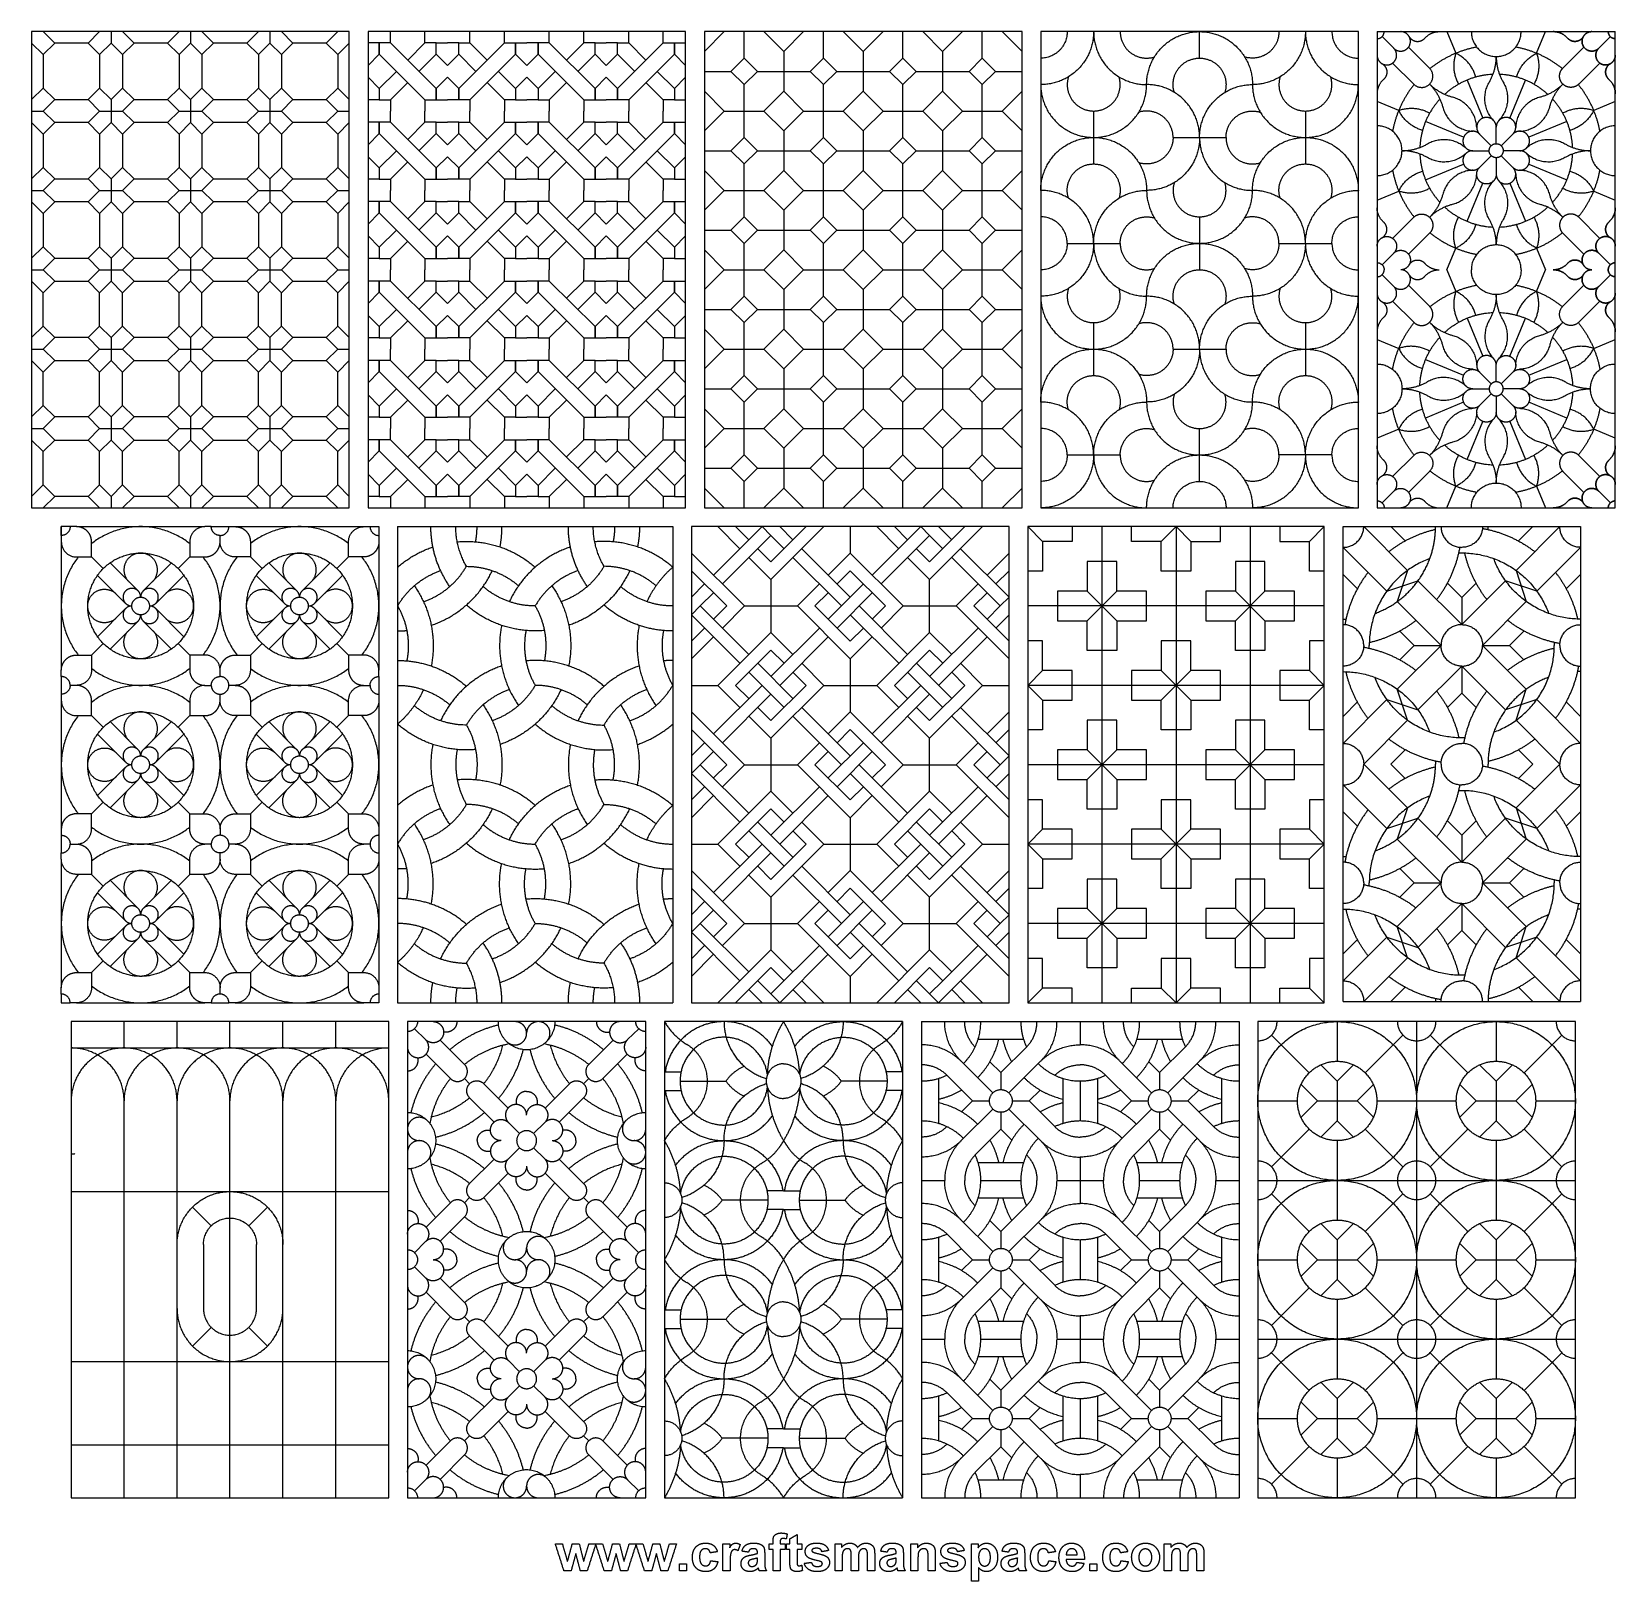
# Model space of a CAD drawing. Header units: millimetres. Extents: x -114 to 113, y -120 to 101.
import ezdxf

# ---------------------------------------------------------------- set-up
doc = ezdxf.new("R2010")
doc.units = ezdxf.units.MM
doc.header["$MEASUREMENT"] = 0
doc.layers.add('Layer 03', color=5, linetype='Continuous')

msp = doc.modelspace()

# ---------------------------------------------------------------- linework, layer by layer
at = {"layer": 'Layer 03'}
for p, q in [((-112.06, 98.13), (-113.71, 99.77)), ((-110.42, 99.77), (-112.06, 101.42)), ((-105.64, 99.77), (-104, 101.42)), ((-104, 98.13), (-102.36, 99.77)), ((-100.72, 98.13), (-102.36, 99.77)), ((-99.07, 99.77), (-100.72, 101.42)), ((-94.3, 99.77), (-92.65, 101.42)), ((-92.65, 98.13), (-91.01, 99.77)), ((-89.37, 98.13), (-91.01, 99.77)), ((-87.72, 99.77), (-89.37, 101.42)), ((-82.95, 99.77), (-81.3, 101.42)), ((-81.3, 98.13), (-79.66, 99.77)), ((-78.02, 98.13), (-79.66, 99.77)), ((-76.38, 99.77), (-78.02, 101.42)), ((-71.6, 99.77), (-69.96, 101.42)), ((-69.96, 98.13), (-68.31, 99.77)), ((-65.63, 101.42), (-65.63, 33.33)), ((-20.24, 101.42), (-65.63, 101.42)), ((-20.24, 33.33), (-20.24, 101.42)), ((-14.72, 101.42), (-17.56, 98.58)), ((-9.05, 101.42), (-6.21, 98.58)), ((-3.37, 101.42), (-6.21, 98.58)), ((2.3, 101.42), (5.14, 98.58)), ((7.98, 101.42), (5.14, 98.58)), ((13.65, 101.42), (16.49, 98.58)), ((19.33, 101.42), (16.49, 98.58)), ((25, 101.42), (27.84, 98.58)), ((75.91, 101.42), (30.52, 101.42)), ((30.52, 101.42), (30.52, 33.33)), ((75.91, 33.33), (75.91, 101.42)), ((88.57, 101.42), (89.85, 98.33)), ((101.39, 98.33), (102.67, 101.42)), ((-64.02, 98.2), (-65.63, 96.59)), ((-55.89, 98.2), (-54.28, 96.59)), ((-52.67, 98.2), (-54.28, 96.59)), ((-44.54, 98.2), (-42.93, 96.59)), ((-41.33, 98.2), (-42.93, 96.59)), ((-33.19, 98.2), (-31.59, 96.59)), ((-29.98, 98.2), (-31.59, 96.59)), ((-21.85, 98.2), (-20.24, 96.59)), ((-17.56, 95.74), (-13.77, 95.74)), ((-9.99, 95.74), (-6.21, 95.74)), ((-6.21, 95.74), (-2.43, 95.74)), ((1.36, 95.74), (5.14, 95.74)), ((5.14, 95.74), (8.92, 95.74)), ((12.71, 95.74), (16.49, 95.74)), ((16.49, 95.74), (20.27, 95.74)), ((24.05, 95.74), (27.84, 95.74)), ((-113.71, 91.71), (-112.06, 93.35)), ((-102.36, 91.71), (-104, 93.35)), ((-102.36, 91.71), (-100.72, 93.35)), ((-91.01, 91.71), (-92.65, 93.35)), ((-91.01, 91.71), (-89.37, 93.35)), ((-79.66, 91.71), (-81.3, 93.35)), ((-79.66, 91.71), (-78.02, 93.35)), ((-68.31, 91.71), (-69.96, 93.35)), ((-65.63, 94.89), (-64.02, 93.29)), ((-54.28, 94.89), (-55.89, 93.29)), ((-54.28, 94.89), (-52.67, 93.29)), ((-42.93, 94.89), (-44.54, 93.29)), ((-42.93, 94.89), (-41.33, 93.29)), ((-31.59, 94.89), (-33.19, 93.29)), ((-31.59, 94.89), (-29.98, 93.29)), ((-20.24, 94.89), (-21.85, 93.29)), ((-14.72, 90.07), (-17.56, 92.91)), ((-9.05, 90.07), (-6.21, 92.91)), ((-3.37, 90.07), (-6.21, 92.91)), ((2.3, 90.07), (5.14, 92.91)), ((7.98, 90.07), (5.14, 92.91)), ((13.65, 90.07), (16.49, 92.91)), ((19.33, 90.07), (16.49, 92.91)), ((25, 90.07), (27.84, 92.91)), ((91.44, 94.49), (93.69, 89.05)), ((97.54, 89.05), (99.8, 94.49)), ((-112.06, 90.07), (-110.42, 91.71)), ((-104, 90.07), (-105.64, 91.71)), ((-100.72, 90.07), (-99.07, 91.71)), ((-92.65, 90.07), (-94.3, 91.71)), ((-89.37, 90.07), (-87.72, 91.71)), ((-81.3, 90.07), (-82.95, 91.71)), ((-78.02, 90.07), (-76.38, 91.71)), ((-69.96, 90.07), (-71.6, 91.71)), ((81.69, 90.16), (78.59, 91.45)), ((112.64, 91.45), (109.55, 90.16)), ((-113.71, 90.07), (-112.06, 90.07)), ((-112.06, 86.78), (-113.71, 88.43)), ((-110.42, 88.43), (-112.06, 90.07)), ((-105.64, 88.43), (-104, 90.07)), ((-104, 90.07), (-100.72, 90.07)), ((-104, 86.78), (-102.36, 88.43)), ((-100.72, 86.78), (-102.36, 88.43)), ((-99.07, 88.43), (-100.72, 90.07)), ((-94.3, 88.43), (-92.65, 90.07)), ((-92.65, 90.07), (-89.37, 90.07)), ((-92.65, 86.78), (-91.01, 88.43)), ((-89.37, 86.78), (-91.01, 88.43)), ((-87.72, 88.43), (-89.37, 90.07)), ((-82.95, 88.43), (-81.3, 90.07)), ((-81.3, 90.07), (-78.02, 90.07)), ((-81.3, 86.78), (-79.66, 88.43)), ((-78.02, 86.78), (-79.66, 88.43)), ((-76.38, 88.43), (-78.02, 90.07)), ((-71.6, 88.43), (-69.96, 90.07)), ((-69.96, 90.07), (-68.31, 90.07)), ((-69.96, 86.78), (-68.31, 88.43)), ((-14.72, 90.07), (-17.56, 87.23)), ((-9.05, 90.07), (-6.21, 87.23)), ((-3.37, 90.07), (-6.21, 87.23)), ((2.3, 90.07), (5.14, 87.23)), ((7.98, 90.07), (5.14, 87.23)), ((13.65, 90.07), (16.49, 87.23)), ((19.33, 90.07), (16.49, 87.23)), ((25, 90.07), (27.84, 87.23)), ((90.96, 86.32), (85.52, 88.57)), ((105.71, 88.57), (100.27, 86.32)), ((-64.02, 86.85), (-65.63, 85.24)), ((-55.89, 86.85), (-54.28, 85.24)), ((-52.67, 86.85), (-54.28, 85.24)), ((-44.54, 86.85), (-42.93, 85.24)), ((-41.33, 86.85), (-42.93, 85.24)), ((-33.19, 86.85), (-31.59, 85.24)), ((-29.98, 86.85), (-31.59, 85.24)), ((-21.85, 86.85), (-20.24, 85.24)), ((-17.56, 84.39), (-13.77, 84.39)), ((-9.99, 84.39), (-6.21, 84.39)), ((-6.21, 84.39), (-2.43, 84.39)), ((1.36, 84.39), (5.14, 84.39)), ((5.14, 84.39), (8.92, 84.39)), ((12.71, 84.39), (16.49, 84.39)), ((16.49, 84.39), (20.27, 84.39)), ((24.05, 84.39), (27.84, 84.39)), ((-113.71, 80.36), (-112.06, 82.01)), ((-102.36, 80.36), (-104, 82.01)), ((-102.36, 80.36), (-100.72, 82.01)), ((-91.01, 80.36), (-92.65, 82.01)), ((-91.01, 80.36), (-89.37, 82.01)), ((-79.66, 80.36), (-81.3, 82.01)), ((-79.66, 80.36), (-78.02, 82.01)), ((-68.31, 80.36), (-69.96, 82.01)), ((-65.63, 83.54), (-64.02, 81.94)), ((-54.28, 83.54), (-55.89, 81.94)), ((-54.28, 83.54), (-52.67, 81.94)), ((-42.93, 83.54), (-44.54, 81.94)), ((-42.93, 83.54), (-41.33, 81.94)), ((-31.59, 83.54), (-33.19, 81.94)), ((-31.59, 83.54), (-29.98, 81.94)), ((-20.24, 83.54), (-21.85, 81.94)), ((-14.72, 78.72), (-17.56, 81.56)), ((-9.05, 78.72), (-6.21, 81.56)), ((-3.37, 78.72), (-6.21, 81.56)), ((2.3, 78.72), (5.14, 81.56)), ((7.98, 78.72), (5.14, 81.56)), ((13.65, 78.72), (16.49, 81.56)), ((19.33, 78.72), (16.49, 81.56)), ((25, 78.72), (27.84, 81.56)), ((85.52, 80.21), (90.96, 82.47)), ((100.27, 82.47), (105.71, 80.21)), ((-112.06, 78.72), (-110.42, 80.36)), ((-104, 78.72), (-105.64, 80.36)), ((-100.72, 78.72), (-99.07, 80.36)), ((-92.65, 78.72), (-94.3, 80.36)), ((-89.37, 78.72), (-87.72, 80.36)), ((-81.3, 78.72), (-82.95, 80.36)), ((-78.02, 78.72), (-76.38, 80.36)), ((-69.96, 78.72), (-71.6, 80.36)), ((91.44, 74.3), (93.69, 79.74)), ((97.54, 79.74), (99.8, 74.3)), ((-113.71, 78.72), (-112.06, 78.72)), ((-112.06, 75.43), (-113.71, 77.08)), ((-110.42, 77.08), (-112.06, 78.72)), ((-105.64, 77.08), (-104, 78.72)), ((-104, 78.72), (-100.72, 78.72)), ((-104, 75.43), (-102.36, 77.08)), ((-100.72, 75.43), (-102.36, 77.08)), ((-99.07, 77.08), (-100.72, 78.72)), ((-94.3, 77.08), (-92.65, 78.72)), ((-92.65, 78.72), (-89.37, 78.72)), ((-92.65, 75.43), (-91.01, 77.08)), ((-89.37, 75.43), (-91.01, 77.08)), ((-87.72, 77.08), (-89.37, 78.72)), ((-82.95, 77.08), (-81.3, 78.72)), ((-81.3, 78.72), (-78.02, 78.72)), ((-81.3, 75.43), (-79.66, 77.08)), ((-78.02, 75.43), (-79.66, 77.08)), ((-76.38, 77.08), (-78.02, 78.72)), ((-71.6, 77.08), (-69.96, 78.72)), ((-69.96, 78.72), (-68.31, 78.72)), ((-69.96, 75.43), (-68.31, 77.08)), ((-14.72, 78.72), (-17.56, 75.88)), ((-14.72, 78.72), (-9.05, 78.72)), ((-9.05, 78.72), (-6.21, 75.88)), ((-3.37, 78.72), (-6.21, 75.88)), ((-3.37, 78.72), (2.3, 78.72)), ((2.3, 78.72), (5.14, 75.88)), ((7.98, 78.72), (5.14, 75.88)), ((7.98, 78.72), (13.65, 78.72)), ((13.65, 78.72), (16.49, 75.88)), ((19.33, 78.72), (16.49, 75.88)), ((19.33, 78.72), (25, 78.72)), ((25, 78.72), (27.84, 75.88)), ((78.59, 77.34), (81.69, 78.62)), ((109.55, 78.62), (112.64, 77.34)), ((-64.02, 75.5), (-65.63, 73.89)), ((-55.89, 75.5), (-54.28, 73.89)), ((-52.67, 75.5), (-54.28, 73.89)), ((-44.54, 75.5), (-42.93, 73.89)), ((-41.33, 75.5), (-42.93, 73.89)), ((-33.19, 75.5), (-31.59, 73.89)), ((-29.98, 75.5), (-31.59, 73.89)), ((-21.85, 75.5), (-20.24, 73.89)), ((-17.56, 73.05), (-13.77, 73.05)), ((-9.99, 73.05), (-6.21, 73.05)), ((-6.21, 73.05), (-2.43, 73.05)), ((1.36, 73.05), (5.14, 73.05)), ((5.14, 73.05), (8.92, 73.05)), ((12.71, 73.05), (16.49, 73.05)), ((16.49, 73.05), (20.27, 73.05)), ((24.05, 73.05), (27.84, 73.05)), ((-113.71, 69.01), (-112.06, 70.66)), ((-102.36, 69.01), (-104, 70.66)), ((-102.36, 69.01), (-100.72, 70.66)), ((-91.01, 69.01), (-92.65, 70.66)), ((-91.01, 69.01), (-89.37, 70.66)), ((-79.66, 69.01), (-81.3, 70.66)), ((-79.66, 69.01), (-78.02, 70.66)), ((-68.31, 69.01), (-69.96, 70.66)), ((-65.63, 72.2), (-64.02, 70.59)), ((-54.28, 72.2), (-55.89, 70.59)), ((-54.28, 72.2), (-52.67, 70.59)), ((-42.93, 72.2), (-44.54, 70.59)), ((-42.93, 72.2), (-41.33, 70.59)), ((-31.59, 72.2), (-33.19, 70.59)), ((-31.59, 72.2), (-29.98, 70.59)), ((-20.24, 72.2), (-21.85, 70.59)), ((-14.72, 67.37), (-17.56, 70.21)), ((-9.05, 67.37), (-6.21, 70.21)), ((-3.37, 67.37), (-6.21, 70.21)), ((2.3, 67.37), (5.14, 70.21)), ((7.98, 67.37), (5.14, 70.21)), ((13.65, 67.37), (16.49, 70.21)), ((19.33, 67.37), (16.49, 70.21)), ((25, 67.37), (27.84, 70.21)), ((88.57, 67.37), (89.85, 70.46)), ((101.39, 70.46), (102.67, 67.37)), ((-112.06, 67.37), (-110.42, 69.01)), ((-104, 67.37), (-105.64, 69.01)), ((-100.72, 67.37), (-99.07, 69.01)), ((-92.65, 67.37), (-94.3, 69.01)), ((-89.37, 67.37), (-87.72, 69.01)), ((-81.3, 67.37), (-82.95, 69.01)), ((-78.02, 67.37), (-76.38, 69.01)), ((-69.96, 67.37), (-71.6, 69.01)), ((-113.71, 67.37), (-112.06, 67.37)), ((-113.71, 65.73), (-112.06, 64.09)), ((-112.06, 67.37), (-110.42, 65.73)), ((-104, 67.37), (-105.64, 65.73)), ((-104, 67.37), (-100.72, 67.37)), ((-102.36, 65.73), (-104, 64.09)), ((-102.36, 65.73), (-100.72, 64.09)), ((-100.72, 67.37), (-99.07, 65.73)), ((-92.65, 67.37), (-94.3, 65.73)), ((-92.65, 67.37), (-89.37, 67.37)), ((-91.01, 65.73), (-92.65, 64.09)), ((-91.01, 65.73), (-89.37, 64.09)), ((-89.37, 67.37), (-87.72, 65.73)), ((-81.3, 67.37), (-82.95, 65.73)), ((-81.3, 67.37), (-78.02, 67.37)), ((-79.66, 65.73), (-81.3, 64.09)), ((-79.66, 65.73), (-78.02, 64.09)), ((-78.02, 67.37), (-76.38, 65.73)), ((-69.96, 67.37), (-71.6, 65.73)), ((-69.96, 67.37), (-68.31, 67.37)), ((-68.31, 65.73), (-69.96, 64.09)), ((-14.72, 67.37), (-17.56, 64.53)), ((-9.05, 67.37), (-6.21, 64.53)), ((-3.37, 67.37), (-6.21, 64.53)), ((2.3, 67.37), (5.14, 64.53)), ((7.98, 67.37), (5.14, 64.53)), ((13.65, 67.37), (16.49, 64.53)), ((19.33, 67.37), (16.49, 64.53)), ((25, 67.37), (27.84, 64.53)), ((88.57, 67.37), (89.85, 64.28)), ((101.39, 64.28), (102.67, 67.37)), ((-64.02, 64.15), (-65.63, 62.55)), ((-55.89, 64.15), (-54.28, 62.55)), ((-52.67, 64.15), (-54.28, 62.55)), ((-44.54, 64.15), (-42.93, 62.55)), ((-41.33, 64.15), (-42.93, 62.55)), ((-33.19, 64.15), (-31.59, 62.55)), ((-29.98, 64.15), (-31.59, 62.55)), ((-21.85, 64.15), (-20.24, 62.55)), ((-17.56, 61.7), (-13.77, 61.7)), ((-9.99, 61.7), (-6.21, 61.7)), ((-6.21, 61.7), (-2.43, 61.7)), ((1.36, 61.7), (5.14, 61.7)), ((5.14, 61.7), (8.92, 61.7)), ((12.71, 61.7), (16.49, 61.7)), ((16.49, 61.7), (20.27, 61.7)), ((24.05, 61.7), (27.84, 61.7)), ((-112.06, 59.31), (-113.71, 57.67)), ((-104, 59.31), (-102.36, 57.67)), ((-100.72, 59.31), (-102.36, 57.67)), ((-92.65, 59.31), (-91.01, 57.67)), ((-89.37, 59.31), (-91.01, 57.67)), ((-81.3, 59.31), (-79.66, 57.67)), ((-78.02, 59.31), (-79.66, 57.67)), ((-69.96, 59.31), (-68.31, 57.67)), ((-65.63, 60.85), (-64.02, 59.24)), ((-54.28, 60.85), (-55.89, 59.24)), ((-54.28, 60.85), (-52.67, 59.24)), ((-42.93, 60.85), (-44.54, 59.24)), ((-42.93, 60.85), (-41.33, 59.24)), ((-31.59, 60.85), (-33.19, 59.24)), ((-31.59, 60.85), (-29.98, 59.24)), ((-20.24, 60.85), (-21.85, 59.24)), ((-14.72, 56.02), (-17.56, 58.86)), ((-9.05, 56.02), (-6.21, 58.86)), ((-3.37, 56.02), (-6.21, 58.86)), ((2.3, 56.02), (5.14, 58.86)), ((7.98, 56.02), (5.14, 58.86)), ((13.65, 56.02), (16.49, 58.86)), ((19.33, 56.02), (16.49, 58.86)), ((25, 56.02), (27.84, 58.86)), ((91.44, 60.44), (93.69, 55)), ((97.54, 55), (99.8, 60.44)), ((-110.42, 57.67), (-112.06, 56.02)), ((-105.64, 57.67), (-104, 56.02)), ((-99.07, 57.67), (-100.72, 56.02)), ((-94.3, 57.67), (-92.65, 56.02)), ((-87.72, 57.67), (-89.37, 56.02)), ((-82.95, 57.67), (-81.3, 56.02)), ((-76.38, 57.67), (-78.02, 56.02)), ((-71.6, 57.67), (-69.96, 56.02)), ((78.59, 57.4), (81.69, 56.12)), ((109.55, 56.12), (112.64, 57.4)), ((-113.71, 56.02), (-112.06, 56.02)), ((-113.71, 54.38), (-112.06, 52.74)), ((-112.06, 56.02), (-110.42, 54.38)), ((-104, 56.02), (-105.64, 54.38)), ((-104, 56.02), (-100.72, 56.02)), ((-102.36, 54.38), (-104, 52.74)), ((-102.36, 54.38), (-100.72, 52.74)), ((-100.72, 56.02), (-99.07, 54.38)), ((-92.65, 56.02), (-94.3, 54.38)), ((-92.65, 56.02), (-89.37, 56.02)), ((-91.01, 54.38), (-92.65, 52.74)), ((-91.01, 54.38), (-89.37, 52.74)), ((-89.37, 56.02), (-87.72, 54.38)), ((-81.3, 56.02), (-82.95, 54.38)), ((-81.3, 56.02), (-78.02, 56.02)), ((-79.66, 54.38), (-81.3, 52.74)), ((-79.66, 54.38), (-78.02, 52.74)), ((-78.02, 56.02), (-76.38, 54.38)), ((-69.96, 56.02), (-71.6, 54.38)), ((-69.96, 56.02), (-68.31, 56.02)), ((-68.31, 54.38), (-69.96, 52.74)), ((-14.72, 56.02), (-17.56, 53.19)), ((-14.72, 56.02), (-9.05, 56.02)), ((-9.05, 56.02), (-6.21, 53.19)), ((-3.37, 56.02), (-6.21, 53.19)), ((-3.37, 56.02), (2.3, 56.02)), ((2.3, 56.02), (5.14, 53.19)), ((7.98, 56.02), (5.14, 53.19)), ((7.98, 56.02), (13.65, 56.02)), ((13.65, 56.02), (16.49, 53.19)), ((19.33, 56.02), (16.49, 53.19)), ((19.33, 56.02), (25, 56.02)), ((25, 56.02), (27.84, 53.19)), ((85.52, 54.53), (90.96, 52.28)), ((100.27, 52.28), (105.71, 54.53)), ((-64.02, 52.81), (-65.63, 51.2)), ((-55.89, 52.81), (-54.28, 51.2)), ((-52.67, 52.81), (-54.28, 51.2)), ((-44.54, 52.81), (-42.93, 51.2)), ((-41.33, 52.81), (-42.93, 51.2)), ((-33.19, 52.81), (-31.59, 51.2)), ((-29.98, 52.81), (-31.59, 51.2)), ((-21.85, 52.81), (-20.24, 51.2)), ((-17.56, 50.35), (-13.77, 50.35)), ((-9.99, 50.35), (-6.21, 50.35)), ((-6.21, 50.35), (-2.43, 50.35)), ((1.36, 50.35), (5.14, 50.35)), ((5.14, 50.35), (8.92, 50.35)), ((12.71, 50.35), (16.49, 50.35)), ((16.49, 50.35), (20.27, 50.35)), ((24.05, 50.35), (27.84, 50.35)), ((-112.06, 47.96), (-113.71, 46.32)), ((-104, 47.96), (-102.36, 46.32)), ((-100.72, 47.96), (-102.36, 46.32)), ((-92.65, 47.96), (-91.01, 46.32)), ((-89.37, 47.96), (-91.01, 46.32)), ((-81.3, 47.96), (-79.66, 46.32)), ((-78.02, 47.96), (-79.66, 46.32)), ((-69.96, 47.96), (-68.31, 46.32)), ((-65.63, 49.5), (-64.02, 47.89)), ((-54.28, 49.5), (-55.89, 47.89)), ((-54.28, 49.5), (-52.67, 47.89)), ((-42.93, 49.5), (-44.54, 47.89)), ((-42.93, 49.5), (-41.33, 47.89)), ((-31.59, 49.5), (-33.19, 47.89)), ((-31.59, 49.5), (-29.98, 47.89)), ((-20.24, 49.5), (-21.85, 47.89)), ((90.96, 48.42), (85.52, 46.17)), ((105.71, 46.17), (100.27, 48.42)), ((-110.42, 46.32), (-112.06, 44.67)), ((-105.64, 46.32), (-104, 44.67)), ((-99.07, 46.32), (-100.72, 44.67)), ((-94.3, 46.32), (-92.65, 44.67)), ((-87.72, 46.32), (-89.37, 44.67)), ((-82.95, 46.32), (-81.3, 44.67)), ((-76.38, 46.32), (-78.02, 44.67)), ((-71.6, 46.32), (-69.96, 44.67)), ((-14.72, 44.67), (-17.56, 47.51)), ((-9.05, 44.67), (-6.21, 47.51)), ((-3.37, 44.67), (-6.21, 47.51)), ((2.3, 44.67), (5.14, 47.51)), ((7.98, 44.67), (5.14, 47.51)), ((13.65, 44.67), (16.49, 47.51)), ((19.33, 44.67), (16.49, 47.51)), ((25, 44.67), (27.84, 47.51)), ((91.44, 40.26), (93.69, 45.69)), ((97.54, 45.69), (99.8, 40.26)), ((-113.71, 44.67), (-112.06, 44.67)), ((-113.71, 44.67), (-112.06, 44.67)), ((-113.71, 43.03), (-112.06, 41.39)), ((-112.06, 44.67), (-110.42, 43.03)), ((-104, 44.67), (-105.64, 43.03)), ((-104, 44.67), (-100.72, 44.67)), ((-102.36, 43.03), (-104, 41.39)), ((-102.36, 43.03), (-100.72, 41.39)), ((-100.72, 44.67), (-99.07, 43.03)), ((-92.65, 44.67), (-94.3, 43.03)), ((-92.65, 44.67), (-89.37, 44.67)), ((-91.01, 43.03), (-92.65, 41.39)), ((-91.01, 43.03), (-89.37, 41.39)), ((-89.37, 44.67), (-87.72, 43.03)), ((-81.3, 44.67), (-82.95, 43.03)), ((-81.3, 44.67), (-78.02, 44.67)), ((-79.66, 43.03), (-81.3, 41.39)), ((-79.66, 43.03), (-78.02, 41.39)), ((-78.02, 44.67), (-76.38, 43.03)), ((-69.96, 44.67), (-71.6, 43.03)), ((-69.96, 44.67), (-68.31, 44.67)), ((-68.31, 43.03), (-69.96, 41.39)), ((-14.72, 44.67), (-17.56, 41.84)), ((-14.72, 44.67), (-9.05, 44.67)), ((-9.05, 44.67), (-6.21, 41.84)), ((-3.37, 44.67), (-6.21, 41.84)), ((-3.37, 44.67), (2.3, 44.67)), ((2.3, 44.67), (5.14, 41.84)), ((7.98, 44.67), (5.14, 41.84)), ((7.98, 44.67), (13.65, 44.67)), ((13.65, 44.67), (16.49, 41.84)), ((19.33, 44.67), (16.49, 41.84)), ((19.33, 44.67), (25, 44.67)), ((25, 44.67), (27.84, 41.84)), ((81.69, 44.58), (78.59, 43.3)), ((112.64, 43.3), (109.55, 44.58)), ((-64.02, 41.46), (-65.63, 39.85)), ((-55.89, 41.46), (-54.28, 39.85)), ((-52.67, 41.46), (-54.28, 39.85)), ((-44.54, 41.46), (-42.93, 39.85)), ((-41.33, 41.46), (-42.93, 39.85)), ((-33.19, 41.46), (-31.59, 39.85)), ((-29.98, 41.46), (-31.59, 39.85)), ((-21.85, 41.46), (-20.24, 39.85)), ((-17.56, 39), (-13.77, 39)), ((-9.99, 39), (-6.21, 39)), ((-6.21, 39), (-2.43, 39)), ((1.36, 39), (5.14, 39)), ((5.14, 39), (8.92, 39)), ((12.71, 39), (16.49, 39)), ((16.49, 39), (20.27, 39)), ((24.05, 39), (27.84, 39)), ((-112.06, 36.61), (-113.71, 34.97)), ((-104, 36.61), (-102.36, 34.97)), ((-100.72, 36.61), (-102.36, 34.97)), ((-92.65, 36.61), (-91.01, 34.97)), ((-89.37, 36.61), (-91.01, 34.97)), ((-81.3, 36.61), (-79.66, 34.97)), ((-78.02, 36.61), (-79.66, 34.97)), ((-69.96, 36.61), (-68.31, 34.97)), ((-65.63, 38.15), (-64.02, 36.54)), ((-54.28, 38.15), (-55.89, 36.54)), ((-54.28, 38.15), (-52.67, 36.54)), ((-42.93, 38.15), (-44.54, 36.54)), ((-42.93, 38.15), (-41.33, 36.54)), ((-31.59, 38.15), (-33.19, 36.54)), ((-31.59, 38.15), (-29.98, 36.54)), ((-20.24, 38.15), (-21.85, 36.54)), ((88.57, 33.33), (89.85, 36.42)), ((101.39, 36.42), (102.67, 33.33)), ((-110.42, 34.97), (-112.06, 33.33)), ((-105.64, 34.97), (-104, 33.33)), ((-99.07, 34.97), (-100.72, 33.33)), ((-94.3, 34.97), (-92.65, 33.33)), ((-87.72, 34.97), (-89.37, 33.33)), ((-82.95, 34.97), (-81.3, 33.33)), ((-76.38, 34.97), (-78.02, 33.33)), ((-71.6, 34.97), (-69.96, 33.33)), ((-14.72, 33.33), (-17.56, 36.16)), ((-9.05, 33.33), (-6.21, 36.16)), ((-3.37, 33.33), (-6.21, 36.16)), ((2.3, 33.33), (5.14, 36.16)), ((7.98, 33.33), (5.14, 36.16)), ((13.65, 33.33), (16.49, 36.16)), ((19.33, 33.33), (16.49, 36.16)), ((25, 33.33), (27.84, 36.16)), ((-61.4, 30.64), (-22.09, 30.64)), ((-22.09, 30.64), (-22.09, -37.45)), ((71.04, 30.64), (28.67, 30.64)), ((71.04, -37.45), (71.04, 30.64)), ((73.72, -37.27), (73.72, 30.64)), ((73.72, 30.64), (107.68, 30.64)), ((80.54, 30.64), (82.6, 28.59)), ((100.85, 30.64), (98.8, 28.59)), ((107.68, 30.64), (107.68, -37.27)), ((73.72, 23.82), (75.77, 21.76)), ((107.68, 23.82), (105.62, 21.76)), ((88.64, 22.55), (90.7, 20.49)), ((92.75, 22.55), (90.7, 20.49)), ((-11.84, 19.3), (-4.27, 19.3)), ((10.86, 19.3), (18.42, 19.3)), ((71.04, 19.3), (28.67, 19.3)), ((81.82, 15.72), (83.87, 13.67)), ((81.82, 11.61), (83.87, 13.67)), ((99.58, 15.72), (97.52, 13.67)), ((99.58, 11.61), (97.52, 13.67)), ((-19.41, 7.95), (-15.62, 7.95)), ((-0.49, 7.95), (7.07, 7.95)), ((22.21, 7.95), (25.99, 7.95)), ((71.04, 7.95), (28.67, 7.95)), ((88.64, 4.79), (90.7, 6.84)), ((92.75, 4.79), (90.7, 6.84)), ((73.72, 3.51), (75.77, 5.57)), ((107.68, 3.51), (105.62, 5.57)), ((80.54, -3.31), (82.6, -1.26)), ((100.85, -3.31), (98.8, -1.26)), ((71.04, -3.4), (28.67, -3.4)), ((80.54, -3.31), (82.6, -5.37)), ((100.85, -3.31), (98.8, -5.37)), ((73.72, -10.14), (75.77, -12.19)), ((107.68, -10.14), (105.62, -12.19)), ((88.64, -11.41), (90.7, -13.47)), ((92.75, -11.41), (90.7, -13.47)), ((-19.41, -14.75), (-15.62, -14.75)), ((-0.49, -14.75), (7.07, -14.75)), ((22.21, -14.75), (25.99, -14.75)), ((71.04, -14.75), (28.67, -14.75)), ((81.82, -18.23), (83.87, -20.29)), ((81.82, -22.35), (83.87, -20.29)), ((99.58, -18.23), (97.52, -20.29)), ((99.58, -22.35), (97.52, -20.29)), ((-11.84, -26.1), (-4.27, -26.1)), ((10.86, -26.1), (18.42, -26.1)), ((71.04, -26.1), (28.67, -26.1)), ((88.64, -29.17), (90.7, -27.11)), ((92.75, -29.17), (90.7, -27.11)), ((73.72, -30.44), (75.77, -28.39)), ((107.68, -30.44), (105.62, -28.39)), ((80.54, -37.27), (82.6, -35.21)), ((100.85, -37.27), (98.8, -35.21)), ((-61.4, -37.45), (-22.09, -37.45)), ((73.72, -37.27), (107.68, -37.27)), ((-25.94, -40.13), (-59.99, -40.13)), ((-59.99, -40.13), (-59.99, -108.22)), ((-25.94, -108.22), (-25.94, -40.13)), ((10.78, -40.13), (-23.26, -40.13)), ((10.78, -40.13), (-23.26, -40.13)), ((-23.26, -40.13), (-23.26, -108.22)), ((10.78, -40.13), (10.78, -108.22)), ((13.47, -40.13), (13.47, -108.22)), ((13.47, -40.13), (58.86, -40.13)), ((32.84, -40.13), (36.16, -40.13)), ((36.16, -40.13), (39.49, -40.13)), ((58.86, -40.13), (58.86, -108.22)), ((-51.84, -46.26), (-55.33, -42.77)), ((-34.09, -46.26), (-30.6, -42.77)), ((21.58, -42.63), (28.05, -42.63)), ((44.27, -42.63), (50.75, -42.63)), ((-108.06, -43.9), (-62.67, -43.9)), ((-53.86, -48.27), (-57.34, -44.79)), ((-32.07, -48.27), (-28.59, -44.79)), ((24.81, -47.43), (28.47, -43.78)), ((47.51, -47.43), (51.16, -43.78)), ((-23.26, -47.3), (-20.88, -47.3)), ((10.78, -47.3), (8.4, -47.3)), ((23.66, -50.33), (19.14, -45.8)), ((24.81, -47.43), (23.25, -45.87)), ((25.96, -50.33), (30.49, -45.8)), ((46.36, -50.33), (41.84, -45.8)), ((47.51, -47.43), (45.95, -45.87)), ((48.66, -50.33), (53.19, -45.8)), ((72.89, -48.64), (70.55, -46.31)), ((72.89, -48.64), (75.22, -46.31)), ((95.59, -48.64), (93.25, -46.31)), ((95.59, -48.64), (97.92, -46.31)), ((-45.61, -52.49), (-49.09, -49.01)), ((-40.32, -52.49), (-36.84, -49.01)), ((-21.03, -48.64), (-14.48, -48.64)), ((8.55, -48.64), (2.01, -48.64)), ((15.97, -54.71), (15.97, -48.24)), ((20.77, -51.48), (17.12, -47.82)), ((33.66, -48.24), (33.66, -54.71)), ((38.66, -54.71), (38.66, -48.24)), ((43.47, -51.48), (39.81, -47.82)), ((56.36, -48.24), (56.36, -54.71)), ((70.05, -51.48), (67.72, -49.14)), ((75.73, -51.48), (78.06, -49.14)), ((92.75, -51.48), (90.41, -49.14)), ((98.42, -51.48), (100.76, -49.14)), ((-47.62, -54.51), (-51.11, -51.02)), ((-38.31, -54.51), (-34.82, -51.02)), ((-23.26, -49.98), (-20.88, -49.98)), ((10.78, -49.98), (8.4, -49.98)), ((20.77, -51.48), (19.21, -53.04)), ((20.77, -51.48), (23.19, -51.48)), ((26.44, -51.48), (28.86, -51.48)), ((28.86, -51.48), (30.42, -49.92)), ((28.86, -51.48), (32.51, -55.13)), ((43.47, -51.48), (41.91, -53.04)), ((43.47, -51.48), (45.89, -51.48)), ((49.14, -51.48), (51.55, -51.48)), ((51.55, -51.48), (53.12, -49.92)), ((51.55, -51.48), (55.21, -55.13)), ((61.54, -51.48), (67.21, -51.48)), ((70.05, -51.48), (67.72, -53.81)), ((70.05, -51.48), (75.73, -51.48)), ((75.73, -51.48), (78.06, -53.81)), ((78.56, -51.48), (89.91, -51.48)), ((92.75, -51.48), (90.41, -53.81)), ((92.75, -51.48), (98.42, -51.48)), ((98.42, -51.48), (100.76, -53.81)), ((101.26, -51.48), (106.93, -51.48)), ((23.66, -52.63), (19.14, -57.15)), ((25.96, -52.63), (30.49, -57.15)), ((46.36, -52.63), (41.84, -57.15)), ((48.66, -52.63), (53.19, -57.15)), ((72.89, -54.31), (70.55, -56.65)), ((72.89, -54.31), (75.22, -56.65)), ((95.59, -54.31), (93.25, -56.65)), ((95.59, -54.31), (97.92, -56.65)), ((24.81, -55.52), (21.16, -59.17)), ((24.81, -55.52), (26.37, -57.08)), ((47.51, -55.52), (43.86, -59.17)), ((47.51, -55.52), (49.07, -57.08)), ((-47.62, -59.8), (-51.11, -63.28)), ((-38.31, -59.8), (-34.82, -63.28)), ((28.05, -60.32), (21.58, -60.32)), ((50.75, -60.32), (44.27, -60.32)), ((-45.61, -61.81), (-49.09, -65.29)), ((-40.32, -61.81), (-36.84, -65.29)), ((13.47, -62.83), (16.79, -62.83)), ((21.95, -62.83), (27.67, -62.83)), ((32.84, -62.83), (36.16, -62.83)), ((36.16, -62.83), (39.49, -62.83)), ((44.65, -62.83), (50.37, -62.83)), ((55.54, -62.83), (58.86, -62.83)), ((61.54, -62.83), (106.93, -62.83)), ((-6.24, -64.32), (-8.62, -64.32)), ((-6.24, -64.32), (-3.86, -64.32)), ((21.58, -65.33), (28.05, -65.33)), ((44.27, -65.33), (50.75, -65.33)), ((-53.86, -66.03), (-57.34, -69.51)), ((-32.07, -66.03), (-28.59, -69.51)), ((-8.47, -65.66), (-15.02, -65.66)), ((-6.24, -67), (-8.62, -67)), ((-6.24, -67), (-3.86, -67)), ((-4, -65.66), (2.54, -65.66)), ((24.81, -70.13), (28.47, -66.48)), ((47.51, -70.13), (51.16, -66.48)), ((-51.84, -68.05), (-55.33, -71.53)), ((-34.09, -68.05), (-30.6, -71.53)), ((23.66, -73.02), (19.14, -68.5)), ((24.81, -70.13), (23.25, -68.57)), ((25.96, -73.02), (30.49, -68.5)), ((46.36, -73.02), (41.84, -68.5)), ((47.51, -70.13), (45.95, -68.57)), ((48.66, -73.02), (53.19, -68.5)), ((72.89, -71.34), (70.55, -69)), ((72.89, -71.34), (75.22, -69)), ((95.59, -71.34), (93.25, -69)), ((95.59, -71.34), (97.92, -69)), ((15.97, -77.41), (15.97, -70.94)), ((20.77, -74.17), (17.12, -70.52)), ((33.66, -70.94), (33.66, -77.41)), ((38.66, -77.41), (38.66, -70.94)), ((43.47, -74.17), (39.81, -70.52)), ((56.36, -70.94), (56.36, -77.41)), ((70.05, -74.17), (67.72, -71.84)), ((75.73, -74.17), (78.06, -71.84)), ((92.75, -74.17), (90.41, -71.84)), ((98.42, -74.17), (100.76, -71.84)), ((20.77, -74.17), (19.21, -75.74)), ((20.77, -74.17), (23.19, -74.17)), ((26.44, -74.17), (28.86, -74.17)), ((28.86, -74.17), (30.42, -72.61)), ((28.86, -74.17), (32.51, -77.83)), ((43.47, -74.17), (41.91, -75.74)), ((43.47, -74.17), (45.89, -74.17)), ((49.14, -74.17), (51.55, -74.17)), ((51.55, -74.17), (53.12, -72.61)), ((51.55, -74.17), (55.21, -77.83)), ((70.05, -74.17), (67.72, -76.51)), ((75.73, -74.17), (78.06, -76.51)), ((92.75, -74.17), (90.41, -76.51)), ((98.42, -74.17), (100.76, -76.51)), ((-51.84, -80.3), (-55.33, -76.82)), ((-34.09, -80.3), (-30.6, -76.82)), ((23.66, -75.32), (19.14, -79.85)), ((25.96, -75.32), (30.49, -79.85)), ((46.36, -75.32), (41.84, -79.85)), ((48.66, -75.32), (53.19, -79.85)), ((-53.86, -82.32), (-57.34, -78.83)), ((-32.07, -82.32), (-28.59, -78.83)), ((24.81, -78.22), (21.16, -81.87)), ((24.81, -78.22), (26.37, -79.78)), ((47.51, -78.22), (43.86, -81.87)), ((47.51, -78.22), (49.07, -79.78)), ((72.89, -77.01), (70.55, -79.35)), ((72.89, -77.01), (75.22, -79.35)), ((95.59, -77.01), (93.25, -79.35)), ((95.59, -77.01), (97.92, -79.35)), ((-23.26, -81.35), (-20.88, -81.35)), ((10.78, -81.35), (8.4, -81.35)), ((-45.61, -86.54), (-49.09, -83.05)), ((-40.32, -86.54), (-36.84, -83.05)), ((-21.03, -82.69), (-14.48, -82.69)), ((8.55, -82.69), (2.01, -82.69)), ((28.05, -83.02), (21.58, -83.02)), ((50.75, -83.02), (44.27, -83.02)), ((-47.62, -88.55), (-51.11, -85.07)), ((-38.31, -88.55), (-34.82, -85.07)), ((-23.26, -84.03), (-20.88, -84.03)), ((10.78, -84.03), (8.4, -84.03)), ((13.47, -85.52), (16.79, -85.52)), ((21.95, -85.52), (27.67, -85.52)), ((32.84, -85.52), (36.16, -85.52)), ((36.16, -85.52), (39.49, -85.52)), ((44.65, -85.52), (50.37, -85.52)), ((55.54, -85.52), (58.86, -85.52)), ((61.54, -85.52), (106.93, -85.52)), ((21.58, -88.02), (28.05, -88.02)), ((44.27, -88.02), (50.75, -88.02)), ((24.81, -92.83), (28.47, -89.18)), ((47.51, -92.83), (51.16, -89.18)), ((23.66, -95.72), (19.14, -91.2)), ((24.81, -92.83), (23.25, -91.27)), ((25.96, -95.72), (30.49, -91.2)), ((46.36, -95.72), (41.84, -91.2)), ((47.51, -92.83), (45.95, -91.27)), ((48.66, -95.72), (53.19, -91.2)), ((72.89, -94.03), (70.55, -91.7)), ((72.89, -94.03), (75.22, -91.7)), ((95.59, -94.03), (93.25, -91.7)), ((95.59, -94.03), (97.92, -91.7)), ((-47.62, -93.84), (-51.11, -97.33)), ((-38.31, -93.84), (-34.82, -97.33)), ((15.97, -100.11), (15.97, -93.63)), ((20.77, -96.87), (17.12, -93.22)), ((33.66, -93.63), (33.66, -100.11)), ((38.66, -100.11), (38.66, -93.63)), ((43.47, -96.87), (39.81, -93.22)), ((56.36, -93.63), (56.36, -100.11)), ((70.05, -96.87), (67.72, -94.54)), ((75.73, -96.87), (78.06, -94.54)), ((92.75, -96.87), (90.41, -94.54)), ((98.42, -96.87), (100.76, -94.54)), ((-45.61, -95.86), (-49.09, -99.34)), ((-40.32, -95.86), (-36.84, -99.34)), ((20.77, -96.87), (19.21, -98.43)), ((20.77, -96.87), (23.19, -96.87)), ((26.44, -96.87), (28.86, -96.87)), ((28.86, -96.87), (30.42, -95.31)), ((28.86, -96.87), (32.51, -100.52)), ((43.47, -96.87), (41.91, -98.43)), ((43.47, -96.87), (45.89, -96.87)), ((49.14, -96.87), (51.55, -96.87)), ((51.55, -96.87), (53.12, -95.31)), ((51.55, -96.87), (55.21, -100.52)), ((61.54, -96.87), (67.21, -96.87)), ((70.05, -96.87), (67.72, -99.21)), ((70.05, -96.87), (75.73, -96.87)), ((75.73, -96.87), (78.06, -99.21)), ((78.56, -96.87), (89.91, -96.87)), ((92.75, -96.87), (90.41, -99.21)), ((92.75, -96.87), (98.42, -96.87)), ((98.42, -96.87), (100.76, -99.21)), ((101.26, -96.87), (106.93, -96.87)), ((-6.24, -98.37), (-8.62, -98.37)), ((-6.24, -98.37), (-3.86, -98.37)), ((23.66, -98.02), (19.14, -102.55)), ((25.96, -98.02), (30.49, -102.55)), ((46.36, -98.02), (41.84, -102.55)), ((48.66, -98.02), (53.19, -102.55)), ((-53.86, -100.08), (-57.34, -103.56)), ((-32.07, -100.08), (-28.59, -103.56)), ((-8.47, -99.71), (-15.02, -99.71)), ((-6.24, -101.05), (-8.62, -101.05)), ((-6.24, -101.05), (-3.86, -101.05)), ((-4, -99.71), (2.54, -99.71)), ((24.81, -100.92), (21.16, -104.57)), ((24.81, -100.92), (26.37, -102.48)), ((47.51, -100.92), (43.86, -104.57)), ((47.51, -100.92), (49.07, -102.48)), ((72.89, -99.71), (70.55, -102.04)), ((72.89, -99.71), (75.22, -102.04)), ((95.59, -99.71), (93.25, -102.04)), ((95.59, -99.71), (97.92, -102.04)), ((-51.84, -102.09), (-55.33, -105.58)), ((-34.09, -102.09), (-30.6, -105.58)), ((28.05, -105.72), (21.58, -105.72)), ((50.75, -105.72), (44.27, -105.72)), ((-59.99, -108.22), (-25.94, -108.22)), ((-23.26, -108.22), (10.78, -108.22)), ((13.47, -108.22), (58.86, -108.22))]:
    msp.add_line(p, q, dxfattribs=at)
for points in [[(-68.31, 33.33), (-68.31, 101.42), (-113.71, 101.42), (-113.71, 33.33)], [(-112.06, 98.13), (-110.42, 99.77)], [(-105.64, 99.77), (-110.42, 99.77)], [(-104, 98.13), (-105.64, 99.77)], [(-102.36, 101.42), (-102.36, 99.77)], [(-100.72, 98.13), (-99.07, 99.77)], [(-94.3, 99.77), (-99.07, 99.77)], [(-92.65, 98.13), (-94.3, 99.77)], [(-91.01, 101.42), (-91.01, 99.77)], [(-89.37, 98.13), (-87.72, 99.77)], [(-82.95, 99.77), (-87.72, 99.77)], [(-81.3, 98.13), (-82.95, 99.77)], [(-79.66, 101.42), (-79.66, 99.77)], [(-78.02, 98.13), (-76.38, 99.77)], [(-71.6, 99.77), (-76.38, 99.77)], [(-69.96, 98.13), (-71.6, 99.77)], [(-64.02, 99.81), (-65.63, 99.81)], [(-64.02, 98.2), (-64.02, 99.81)], [(-62.42, 99.81), (-64.02, 99.81)], [(-62.42, 99.81), (-64.02, 99.81), (-64.02, 98.2)], [(-62.42, 99.81), (-62.42, 101.42)], [(-62.42, 99.81), (-55.89, 93.29)], [(-57.5, 99.81), (-59.96, 97.35)], [(-57.5, 99.81), (-57.5, 101.42)], [(-55.89, 98.2), (-55.89, 99.81), (-57.5, 99.81)], [(-55.89, 99.81), (-54.28, 99.81)], [(-52.67, 99.81), (-54.28, 99.81)], [(-52.67, 98.2), (-52.67, 99.81), (-51.07, 99.81)], [(-46.15, 99.81), (-52.67, 93.29)], [(-51.07, 99.81), (-51.07, 101.42)], [(-51.07, 99.81), (-48.61, 97.35)], [(-46.15, 99.81), (-46.15, 101.42)], [(-46.15, 99.81), (-44.54, 99.81), (-44.54, 98.2)], [(-46.15, 99.81), (-44.54, 99.81)], [(-44.54, 99.81), (-42.93, 99.81)], [(-44.54, 98.2), (-44.54, 99.81)], [(-41.33, 99.81), (-42.93, 99.81)], [(-41.33, 98.2), (-41.33, 99.81)], [(-39.72, 99.81), (-41.33, 99.81)], [(-39.72, 99.81), (-41.33, 99.81), (-41.33, 98.2)], [(-39.72, 99.81), (-39.72, 101.42)], [(-39.72, 99.81), (-33.19, 93.29)], [(-34.8, 99.81), (-37.26, 97.35)], [(-34.8, 99.81), (-34.8, 101.42)], [(-33.19, 98.2), (-33.19, 99.81), (-34.8, 99.81)], [(-33.19, 99.81), (-31.59, 99.81)], [(-29.98, 99.81), (-31.59, 99.81)], [(-29.98, 98.2), (-29.98, 99.81), (-28.37, 99.81)], [(-23.45, 99.81), (-29.98, 93.29)], [(-28.37, 99.81), (-28.37, 101.42)], [(-28.37, 99.81), (-25.91, 97.35)], [(-23.45, 99.81), (-23.45, 101.42)], [(-23.45, 99.81), (-21.85, 99.81), (-21.85, 98.2)], [(-23.45, 99.81), (-21.85, 99.81)], [(-21.85, 99.81), (-20.24, 99.81)], [(-21.85, 98.2), (-21.85, 99.81)], [(27.84, 33.33), (27.84, 101.42), (-17.56, 101.42), (-17.56, 33.33)], [(-11.88, 97.63), (-11.88, 101.42)], [(-0.53, 97.63), (-0.53, 101.42)], [(10.81, 97.63), (10.81, 101.42)], [(22.16, 97.63), (22.16, 101.42)], [(53.22, 97.63), (53.22, 101.42)], [(78.59, 101.42), (78.59, 33.33), (112.64, 33.33), (112.64, 101.42)], [(78.59, 101.42), (112.64, 101.42)], [(80.97, 99.04), (79.3, 100.71)], [(110.26, 99.04), (111.93, 100.71)], [(111.93, 100.71), (110.26, 99.04)], [(-112.06, 98.13), (-112.06, 93.35)], [(-104, 98.13), (-104, 93.35)], [(-100.72, 98.13), (-100.72, 93.35)], [(-92.65, 98.13), (-92.65, 93.35)], [(-89.37, 98.13), (-89.37, 93.35)], [(-81.3, 98.13), (-81.3, 93.35)], [(-78.02, 98.13), (-78.02, 93.35)], [(-69.96, 98.13), (-69.96, 93.35)], [(-64.02, 98.2), (-57.5, 91.68)], [(-55.89, 98.2), (-58.35, 95.74)], [(-52.67, 98.2), (-50.22, 95.74)], [(-44.54, 98.2), (-51.07, 91.68)], [(-41.33, 98.2), (-34.8, 91.68)], [(-33.19, 98.2), (-35.65, 95.74)], [(-29.98, 98.2), (-27.52, 95.74)], [(-21.85, 98.2), (-28.37, 91.68)], [(-6.21, 98.58), (-6.21, 92.91)], [(5.14, 98.58), (5.14, 92.91)], [(16.49, 98.58), (16.49, 92.91)], [(86.09, 96.19), (83.08, 99.2)], [(105.14, 96.19), (108.15, 99.2)], [(-61.57, 95.74), (-64.02, 93.29)], [(-47, 95.74), (-44.54, 93.29)], [(-38.87, 95.74), (-41.33, 93.29)], [(-24.3, 95.74), (-21.85, 93.29)], [(83.82, 93.92), (80.81, 96.93)], [(107.42, 93.92), (110.42, 96.93)], [(-112.06, 93.35), (-110.42, 91.71)], [(-105.64, 91.71), (-104, 93.35)], [(-100.72, 93.35), (-99.07, 91.71)], [(-94.3, 91.71), (-92.65, 93.35)], [(-89.37, 93.35), (-87.72, 91.71)], [(-82.95, 91.71), (-81.3, 93.35)], [(-78.02, 93.35), (-76.38, 91.71)], [(-71.6, 91.71), (-69.96, 93.35)], [(-64.02, 93.29), (-64.02, 91.68), (-62.42, 91.68)], [(-59.96, 94.13), (-62.42, 91.68)], [(-57.5, 91.68), (-55.89, 91.68), (-55.89, 93.29)], [(-55.89, 93.29), (-55.89, 91.68)], [(-51.07, 91.68), (-52.67, 91.68), (-52.67, 93.29)], [(-52.67, 93.29), (-52.67, 91.68)], [(-48.61, 94.13), (-46.15, 91.68)], [(-44.54, 93.29), (-44.54, 91.68), (-46.15, 91.68)], [(-41.33, 93.29), (-41.33, 91.68), (-39.72, 91.68)], [(-37.26, 94.13), (-39.72, 91.68)], [(-34.8, 91.68), (-33.19, 91.68), (-33.19, 93.29)], [(-33.19, 93.29), (-33.19, 91.68)], [(-28.37, 91.68), (-29.98, 91.68), (-29.98, 93.29)], [(-29.98, 93.29), (-29.98, 91.68)], [(-25.91, 94.13), (-23.45, 91.68)], [(-21.85, 93.29), (-21.85, 91.68), (-23.45, 91.68)], [(-11.88, 90.07), (-11.88, 93.85)], [(-0.53, 90.07), (-0.53, 93.85)], [(10.81, 90.07), (10.81, 93.85)], [(22.16, 90.07), (22.16, 93.85)], [(-110.42, 91.71), (-105.64, 91.71)], [(-102.36, 91.71), (-102.36, 88.43)], [(-99.07, 91.71), (-94.3, 91.71)], [(-91.01, 91.71), (-91.01, 88.43)], [(-87.72, 91.71), (-82.95, 91.71)], [(-79.66, 91.71), (-79.66, 88.43)], [(-76.38, 91.71), (-71.6, 91.71)], [(-64.02, 91.68), (-65.63, 91.68)], [(-62.42, 91.68), (-62.42, 90.07)], [(-57.5, 91.68), (-55.89, 91.68)], [(-57.5, 91.68), (-57.5, 90.07)], [(-55.89, 91.68), (-54.28, 91.68)], [(-52.67, 91.68), (-54.28, 91.68)], [(-51.07, 91.68), (-52.67, 91.68)], [(-51.07, 91.68), (-51.07, 90.07)], [(-46.15, 91.68), (-46.15, 90.07)], [(-44.54, 91.68), (-42.93, 91.68)], [(-41.33, 91.68), (-42.93, 91.68)], [(-39.72, 91.68), (-39.72, 90.07)], [(-34.8, 91.68), (-33.19, 91.68)], [(-34.8, 91.68), (-34.8, 90.07)], [(-33.19, 91.68), (-31.59, 91.68)], [(-29.98, 91.68), (-31.59, 91.68)], [(-28.37, 91.68), (-29.98, 91.68)], [(-28.37, 91.68), (-28.37, 90.07)], [(-23.45, 91.68), (-23.45, 90.07)], [(-21.85, 91.68), (-20.24, 91.68)], [(-112.06, 86.78), (-110.42, 88.43)], [(-105.64, 88.43), (-110.42, 88.43)], [(-104, 86.78), (-105.64, 88.43)], [(-100.72, 86.78), (-99.07, 88.43)], [(-94.3, 88.43), (-99.07, 88.43)], [(-92.65, 86.78), (-94.3, 88.43)], [(-89.37, 86.78), (-87.72, 88.43)], [(-82.95, 88.43), (-87.72, 88.43)], [(-81.3, 86.78), (-82.95, 88.43)], [(-78.02, 86.78), (-76.38, 88.43)], [(-71.6, 88.43), (-76.38, 88.43)], [(-69.96, 86.78), (-71.6, 88.43)], [(-64.02, 88.46), (-65.63, 88.46)], [(-64.02, 86.85), (-64.02, 88.46)], [(-62.42, 88.46), (-64.02, 88.46)], [(-62.42, 88.46), (-64.02, 88.46), (-64.02, 86.85)], [(-62.42, 88.46), (-62.42, 90.07)], [(-62.42, 88.46), (-55.89, 81.94)], [(-57.5, 88.46), (-59.96, 86)], [(-57.5, 88.46), (-57.5, 90.07)], [(-55.89, 86.85), (-55.89, 88.46), (-57.5, 88.46)], [(-55.89, 88.46), (-54.28, 88.46)], [(-52.67, 88.46), (-54.28, 88.46)], [(-52.67, 86.85), (-52.67, 88.46), (-51.07, 88.46)], [(-46.15, 88.46), (-52.67, 81.94)], [(-51.07, 88.46), (-51.07, 90.07)], [(-51.07, 88.46), (-48.61, 86)], [(-46.15, 88.46), (-46.15, 90.07)], [(-46.15, 88.46), (-44.54, 88.46), (-44.54, 86.85)], [(-46.15, 88.46), (-44.54, 88.46)], [(-44.54, 88.46), (-42.93, 88.46)], [(-44.54, 86.85), (-44.54, 88.46)], [(-41.33, 88.46), (-42.93, 88.46)], [(-41.33, 86.85), (-41.33, 88.46)], [(-39.72, 88.46), (-41.33, 88.46)], [(-39.72, 88.46), (-41.33, 88.46), (-41.33, 86.85)], [(-39.72, 88.46), (-39.72, 90.07)], [(-39.72, 88.46), (-33.19, 81.94)], [(-34.8, 88.46), (-37.26, 86)], [(-34.8, 88.46), (-34.8, 90.07)], [(-33.19, 86.85), (-33.19, 88.46), (-34.8, 88.46)], [(-33.19, 88.46), (-31.59, 88.46)], [(-29.98, 88.46), (-31.59, 88.46)], [(-29.98, 86.85), (-29.98, 88.46), (-28.37, 88.46)], [(-23.45, 88.46), (-29.98, 81.94)], [(-28.37, 88.46), (-28.37, 90.07)], [(-28.37, 88.46), (-25.91, 86)], [(-23.45, 88.46), (-23.45, 90.07)], [(-23.45, 88.46), (-21.85, 88.46), (-21.85, 86.85)], [(-23.45, 88.46), (-21.85, 88.46)], [(-21.85, 88.46), (-20.24, 88.46)], [(-21.85, 86.85), (-21.85, 88.46)], [(-14.72, 90.07), (-9.05, 90.07)], [(-11.88, 86.29), (-11.88, 90.07)], [(-3.37, 90.07), (2.3, 90.07)], [(-0.53, 86.29), (-0.53, 90.07)], [(7.98, 90.07), (13.65, 90.07)], [(10.81, 86.29), (10.81, 90.07)], [(19.33, 90.07), (25, 90.07)], [(22.16, 86.29), (22.16, 90.07)], [(38.08, 90.07), (38.08, 82.5)], [(68.35, 90.07), (68.35, 82.5)], [(-112.06, 86.78), (-112.06, 82.01)], [(-104, 86.78), (-104, 82.01)], [(-100.72, 86.78), (-100.72, 82.01)], [(-92.65, 86.78), (-92.65, 82.01)], [(-89.37, 86.78), (-89.37, 82.01)], [(-81.3, 86.78), (-81.3, 82.01)], [(-78.02, 86.78), (-78.02, 82.01)], [(-69.96, 86.78), (-69.96, 82.01)], [(-64.02, 86.85), (-57.5, 80.33)], [(-55.89, 86.85), (-58.35, 84.39)], [(-52.67, 86.85), (-50.22, 84.39)], [(-44.54, 86.85), (-51.07, 80.33)], [(-41.33, 86.85), (-34.8, 80.33)], [(-33.19, 86.85), (-35.65, 84.39)], [(-29.98, 86.85), (-27.52, 84.39)], [(-21.85, 86.85), (-28.37, 80.33)], [(-6.21, 87.23), (-6.21, 81.56)], [(5.14, 87.23), (5.14, 81.56)], [(16.49, 87.23), (16.49, 81.56)], [(49.43, 86.29), (57, 86.29)], [(93.24, 86.77), (94.91, 85.1)], [(95.62, 85.4), (95.62, 87.76)], [(98, 86.77), (96.33, 85.1)], [(-61.57, 84.39), (-64.02, 81.94)], [(-47, 84.39), (-44.54, 81.94)], [(-38.87, 84.39), (-41.33, 81.94)], [(-24.3, 84.39), (-21.85, 81.94)], [(92.25, 84.39), (94.61, 84.39)], [(98.98, 84.39), (96.62, 84.39)], [(-112.06, 82.01), (-110.42, 80.36)], [(-105.64, 80.36), (-104, 82.01)], [(-100.72, 82.01), (-99.07, 80.36)], [(-94.3, 80.36), (-92.65, 82.01)], [(-89.37, 82.01), (-87.72, 80.36)], [(-82.95, 80.36), (-81.3, 82.01)], [(-78.02, 82.01), (-76.38, 80.36)], [(-71.6, 80.36), (-69.96, 82.01)], [(-64.02, 81.94), (-64.02, 80.33), (-62.42, 80.33)], [(-59.96, 82.79), (-62.42, 80.33)], [(-57.5, 80.33), (-55.89, 80.33), (-55.89, 81.94)], [(-55.89, 81.94), (-55.89, 80.33)], [(-51.07, 80.33), (-52.67, 80.33), (-52.67, 81.94)], [(-52.67, 81.94), (-52.67, 80.33)], [(-48.61, 82.79), (-46.15, 80.33)], [(-44.54, 81.94), (-44.54, 80.33), (-46.15, 80.33)], [(-41.33, 81.94), (-41.33, 80.33), (-39.72, 80.33)], [(-37.26, 82.79), (-39.72, 80.33)], [(-34.8, 80.33), (-33.19, 80.33), (-33.19, 81.94)], [(-33.19, 81.94), (-33.19, 80.33)], [(-28.37, 80.33), (-29.98, 80.33), (-29.98, 81.94)], [(-29.98, 81.94), (-29.98, 80.33)], [(-25.91, 82.79), (-23.45, 80.33)], [(-21.85, 81.94), (-21.85, 80.33), (-23.45, 80.33)], [(-11.88, 78.72), (-11.88, 82.5)], [(-0.53, 78.72), (-0.53, 82.5)], [(10.81, 78.72), (10.81, 82.5)], [(22.16, 78.72), (22.16, 82.5)], [(93.24, 82.01), (94.91, 83.68)], [(95.62, 83.39), (95.62, 81.03)], [(98, 82.01), (96.33, 83.68)], [(-110.42, 80.36), (-105.64, 80.36)], [(-102.36, 80.36), (-102.36, 77.08)], [(-99.07, 80.36), (-94.3, 80.36)], [(-91.01, 80.36), (-91.01, 77.08)], [(-87.72, 80.36), (-82.95, 80.36)], [(-79.66, 80.36), (-79.66, 77.08)], [(-76.38, 80.36), (-71.6, 80.36)], [(-64.02, 80.33), (-65.63, 80.33)], [(-62.42, 80.33), (-62.42, 78.72)], [(-57.5, 80.33), (-55.89, 80.33)], [(-57.5, 80.33), (-57.5, 78.72)], [(-55.89, 80.33), (-54.28, 80.33)], [(-52.67, 80.33), (-54.28, 80.33)], [(-51.07, 80.33), (-52.67, 80.33)], [(-51.07, 80.33), (-51.07, 78.72)], [(-46.15, 80.33), (-46.15, 78.72)], [(-44.54, 80.33), (-42.93, 80.33)], [(-41.33, 80.33), (-42.93, 80.33)], [(-39.72, 80.33), (-39.72, 78.72)], [(-34.8, 80.33), (-33.19, 80.33)], [(-34.8, 80.33), (-34.8, 78.72)], [(-33.19, 80.33), (-31.59, 80.33)], [(-29.98, 80.33), (-31.59, 80.33)], [(-28.37, 80.33), (-29.98, 80.33)], [(-28.37, 80.33), (-28.37, 78.72)], [(-23.45, 80.33), (-23.45, 78.72)], [(-21.85, 80.33), (-20.24, 80.33)], [(-112.06, 75.43), (-110.42, 77.08)], [(-105.64, 77.08), (-110.42, 77.08)], [(-104, 75.43), (-105.64, 77.08)], [(-100.72, 75.43), (-99.07, 77.08)], [(-94.3, 77.08), (-99.07, 77.08)], [(-92.65, 75.43), (-94.3, 77.08)], [(-89.37, 75.43), (-87.72, 77.08)], [(-82.95, 77.08), (-87.72, 77.08)], [(-81.3, 75.43), (-82.95, 77.08)], [(-78.02, 75.43), (-76.38, 77.08)], [(-71.6, 77.08), (-76.38, 77.08)], [(-69.96, 75.43), (-71.6, 77.08)], [(-64.02, 77.11), (-65.63, 77.11)], [(-64.02, 75.5), (-64.02, 77.11)], [(-62.42, 77.11), (-64.02, 77.11)], [(-62.42, 77.11), (-64.02, 77.11), (-64.02, 75.5)], [(-62.42, 77.11), (-62.42, 78.72)], [(-62.42, 77.11), (-55.89, 70.59)], [(-57.5, 77.11), (-59.96, 74.65)], [(-57.5, 77.11), (-57.5, 78.72)], [(-55.89, 75.5), (-55.89, 77.11), (-57.5, 77.11)], [(-55.89, 77.11), (-54.28, 77.11)], [(-52.67, 77.11), (-54.28, 77.11)], [(-52.67, 75.5), (-52.67, 77.11), (-51.07, 77.11)], [(-46.15, 77.11), (-52.67, 70.59)], [(-51.07, 77.11), (-51.07, 78.72)], [(-51.07, 77.11), (-48.61, 74.65)], [(-46.15, 77.11), (-46.15, 78.72)], [(-46.15, 77.11), (-44.54, 77.11), (-44.54, 75.5)], [(-46.15, 77.11), (-44.54, 77.11)], [(-44.54, 77.11), (-42.93, 77.11)], [(-44.54, 75.5), (-44.54, 77.11)], [(-41.33, 77.11), (-42.93, 77.11)], [(-41.33, 75.5), (-41.33, 77.11)], [(-39.72, 77.11), (-41.33, 77.11)], [(-39.72, 77.11), (-41.33, 77.11), (-41.33, 75.5)], [(-39.72, 77.11), (-39.72, 78.72)], [(-39.72, 77.11), (-33.19, 70.59)], [(-34.8, 77.11), (-37.26, 74.65)], [(-34.8, 77.11), (-34.8, 78.72)], [(-33.19, 75.5), (-33.19, 77.11), (-34.8, 77.11)], [(-33.19, 77.11), (-31.59, 77.11)], [(-29.98, 77.11), (-31.59, 77.11)], [(-29.98, 75.5), (-29.98, 77.11), (-28.37, 77.11)], [(-23.45, 77.11), (-29.98, 70.59)], [(-28.37, 77.11), (-28.37, 78.72)], [(-28.37, 77.11), (-25.91, 74.65)], [(-23.45, 77.11), (-23.45, 78.72)], [(-23.45, 77.11), (-21.85, 77.11), (-21.85, 75.5)], [(-23.45, 77.11), (-21.85, 77.11)], [(-21.85, 77.11), (-20.24, 77.11)], [(-21.85, 75.5), (-21.85, 77.11)], [(-11.88, 74.94), (-11.88, 78.72)], [(-0.53, 74.94), (-0.53, 78.72)], [(10.81, 74.94), (10.81, 78.72)], [(22.16, 74.94), (22.16, 78.72)], [(-112.06, 75.43), (-112.06, 70.66)], [(-104, 75.43), (-104, 70.66)], [(-100.72, 75.43), (-100.72, 70.66)], [(-92.65, 75.43), (-92.65, 70.66)], [(-89.37, 75.43), (-89.37, 70.66)], [(-81.3, 75.43), (-81.3, 70.66)], [(-78.02, 75.43), (-78.02, 70.66)], [(-69.96, 75.43), (-69.96, 70.66)], [(-64.02, 75.5), (-57.5, 68.98)], [(-55.89, 75.5), (-58.35, 73.05)], [(-52.67, 75.5), (-50.22, 73.05)], [(-44.54, 75.5), (-51.07, 68.98)], [(-41.33, 75.5), (-34.8, 68.98)], [(-33.19, 75.5), (-35.65, 73.05)], [(-29.98, 75.5), (-27.52, 73.05)], [(-21.85, 75.5), (-28.37, 68.98)], [(-6.21, 75.88), (-6.21, 70.21)], [(5.14, 75.88), (5.14, 70.21)], [(16.49, 75.88), (16.49, 70.21)], [(53.22, 74.94), (53.22, 67.37)], [(83.82, 74.87), (80.81, 71.86)], [(107.42, 74.87), (110.42, 71.86)], [(-61.57, 73.05), (-64.02, 70.59)], [(-47, 73.05), (-44.54, 70.59)], [(-38.87, 73.05), (-41.33, 70.59)], [(-24.3, 73.05), (-21.85, 70.59)], [(86.09, 72.59), (83.08, 69.59)], [(105.14, 72.59), (108.15, 69.59)], [(-112.06, 70.66), (-110.42, 69.01)], [(-105.64, 69.01), (-104, 70.66)], [(-100.72, 70.66), (-99.07, 69.01)], [(-94.3, 69.01), (-92.65, 70.66)], [(-89.37, 70.66), (-87.72, 69.01)], [(-82.95, 69.01), (-81.3, 70.66)], [(-78.02, 70.66), (-76.38, 69.01)], [(-71.6, 69.01), (-69.96, 70.66)], [(-64.02, 70.59), (-64.02, 68.98), (-62.42, 68.98)], [(-59.96, 71.44), (-62.42, 68.98)], [(-57.5, 68.98), (-55.89, 68.98), (-55.89, 70.59)], [(-55.89, 70.59), (-55.89, 68.98)], [(-51.07, 68.98), (-52.67, 68.98), (-52.67, 70.59)], [(-52.67, 70.59), (-52.67, 68.98)], [(-48.61, 71.44), (-46.15, 68.98)], [(-44.54, 70.59), (-44.54, 68.98), (-46.15, 68.98)], [(-41.33, 70.59), (-41.33, 68.98), (-39.72, 68.98)], [(-37.26, 71.44), (-39.72, 68.98)], [(-34.8, 68.98), (-33.19, 68.98), (-33.19, 70.59)], [(-33.19, 70.59), (-33.19, 68.98)], [(-28.37, 68.98), (-29.98, 68.98), (-29.98, 70.59)], [(-29.98, 70.59), (-29.98, 68.98)], [(-25.91, 71.44), (-23.45, 68.98)], [(-21.85, 70.59), (-21.85, 68.98), (-23.45, 68.98)], [(-11.88, 67.37), (-11.88, 71.15)], [(-0.53, 67.37), (-0.53, 71.15)], [(10.81, 67.37), (10.81, 71.15)], [(22.16, 67.37), (22.16, 71.15)], [(34.3, 71.15), (41.87, 71.15)], [(64.56, 71.15), (72.13, 71.15)], [(-110.42, 69.01), (-105.64, 69.01)], [(-102.36, 69.01), (-102.36, 65.73)], [(-99.07, 69.01), (-94.3, 69.01)], [(-91.01, 69.01), (-91.01, 65.73)], [(-87.72, 69.01), (-82.95, 69.01)], [(-79.66, 69.01), (-79.66, 65.73)], [(-76.38, 69.01), (-71.6, 69.01)], [(-64.02, 68.98), (-65.63, 68.98)], [(-62.42, 68.98), (-62.42, 67.37)], [(-57.5, 68.98), (-55.89, 68.98)], [(-57.5, 68.98), (-57.5, 67.37)], [(-55.89, 68.98), (-54.28, 68.98)], [(-52.67, 68.98), (-54.28, 68.98)], [(-51.07, 68.98), (-52.67, 68.98)], [(-51.07, 68.98), (-51.07, 67.37)], [(-46.15, 68.98), (-46.15, 67.37)], [(-44.54, 68.98), (-42.93, 68.98)], [(-41.33, 68.98), (-42.93, 68.98)], [(-39.72, 68.98), (-39.72, 67.37)], [(-34.8, 68.98), (-33.19, 68.98)], [(-34.8, 68.98), (-34.8, 67.37)], [(-33.19, 68.98), (-31.59, 68.98)], [(-29.98, 68.98), (-31.59, 68.98)], [(-28.37, 68.98), (-29.98, 68.98)], [(-28.37, 68.98), (-28.37, 67.37)], [(-23.45, 68.98), (-23.45, 67.37)], [(-21.85, 68.98), (-20.24, 68.98)], [(80.97, 69.75), (79.3, 68.08)], [(110.26, 69.75), (111.93, 68.08)], [(111.93, 68.08), (110.26, 69.75)], [(-112.06, 64.09), (-110.42, 65.73)], [(-110.42, 65.73), (-105.64, 65.73)], [(-105.64, 65.73), (-104, 64.09)], [(-100.72, 64.09), (-99.07, 65.73)], [(-99.07, 65.73), (-94.3, 65.73)], [(-94.3, 65.73), (-92.65, 64.09)], [(-89.37, 64.09), (-87.72, 65.73)], [(-87.72, 65.73), (-82.95, 65.73)], [(-82.95, 65.73), (-81.3, 64.09)], [(-78.02, 64.09), (-76.38, 65.73)], [(-76.38, 65.73), (-71.6, 65.73)], [(-71.6, 65.73), (-69.96, 64.09)], [(-64.02, 65.76), (-65.63, 65.76)], [(-64.02, 64.15), (-64.02, 65.76)], [(-62.42, 65.76), (-64.02, 65.76)], [(-62.42, 65.76), (-64.02, 65.76), (-64.02, 64.15)], [(-62.42, 65.76), (-62.42, 67.37)], [(-62.42, 65.76), (-55.89, 59.24)], [(-57.5, 65.76), (-59.96, 63.31)], [(-57.5, 65.76), (-57.5, 67.37)], [(-55.89, 64.15), (-55.89, 65.76), (-57.5, 65.76)], [(-55.89, 65.76), (-54.28, 65.76)], [(-52.67, 65.76), (-54.28, 65.76)], [(-52.67, 64.15), (-52.67, 65.76), (-51.07, 65.76)], [(-46.15, 65.76), (-52.67, 59.24)], [(-51.07, 65.76), (-51.07, 67.37)], [(-51.07, 65.76), (-48.61, 63.31)], [(-46.15, 65.76), (-46.15, 67.37)], [(-46.15, 65.76), (-44.54, 65.76), (-44.54, 64.15)], [(-46.15, 65.76), (-44.54, 65.76)], [(-44.54, 65.76), (-42.93, 65.76)], [(-44.54, 64.15), (-44.54, 65.76)], [(-41.33, 65.76), (-42.93, 65.76)], [(-41.33, 64.15), (-41.33, 65.76)], [(-39.72, 65.76), (-41.33, 65.76)], [(-39.72, 65.76), (-41.33, 65.76), (-41.33, 64.15)], [(-39.72, 65.76), (-39.72, 67.37)], [(-39.72, 65.76), (-33.19, 59.24)], [(-34.8, 65.76), (-37.26, 63.31)], [(-34.8, 65.76), (-34.8, 67.37)], [(-33.19, 64.15), (-33.19, 65.76), (-34.8, 65.76)], [(-33.19, 65.76), (-31.59, 65.76)], [(-29.98, 65.76), (-31.59, 65.76)], [(-29.98, 64.15), (-29.98, 65.76), (-28.37, 65.76)], [(-23.45, 65.76), (-29.98, 59.24)], [(-28.37, 65.76), (-28.37, 67.37)], [(-28.37, 65.76), (-25.91, 63.31)], [(-23.45, 65.76), (-23.45, 67.37)], [(-23.45, 65.76), (-21.85, 65.76), (-21.85, 64.15)], [(-23.45, 65.76), (-21.85, 65.76)], [(-21.85, 65.76), (-20.24, 65.76)], [(-21.85, 64.15), (-21.85, 65.76)], [(-14.72, 67.37), (-9.05, 67.37)], [(-11.88, 63.59), (-11.88, 67.37)], [(-3.37, 67.37), (2.3, 67.37)], [(-0.53, 63.59), (-0.53, 67.37)], [(7.98, 67.37), (13.65, 67.37)], [(10.81, 63.59), (10.81, 67.37)], [(19.33, 67.37), (25, 67.37)], [(22.16, 63.59), (22.16, 67.37)], [(80.97, 64.99), (79.3, 66.66)], [(110.26, 64.99), (111.93, 66.66)], [(111.93, 66.66), (110.26, 64.99)], [(-112.06, 59.31), (-112.06, 64.09)], [(-104, 59.31), (-104, 64.09)], [(-100.72, 59.31), (-100.72, 64.09)], [(-92.65, 59.31), (-92.65, 64.09)], [(-89.37, 59.31), (-89.37, 64.09)], [(-81.3, 59.31), (-81.3, 64.09)], [(-78.02, 59.31), (-78.02, 64.09)], [(-69.96, 59.31), (-69.96, 64.09)], [(-64.02, 64.15), (-57.5, 57.63)], [(-55.89, 64.15), (-58.35, 61.7)], [(-52.67, 64.15), (-50.22, 61.7)], [(-44.54, 64.15), (-51.07, 57.63)], [(-41.33, 64.15), (-34.8, 57.63)], [(-33.19, 64.15), (-35.65, 61.7)], [(-29.98, 64.15), (-27.52, 61.7)], [(-21.85, 64.15), (-28.37, 57.63)], [(-6.21, 64.53), (-6.21, 58.86)], [(5.14, 64.53), (5.14, 58.86)], [(16.49, 64.53), (16.49, 58.86)], [(86.09, 62.15), (83.08, 65.15)], [(105.14, 62.15), (108.15, 65.15)], [(-61.57, 61.7), (-64.02, 59.24)], [(-47, 61.7), (-44.54, 59.24)], [(-38.87, 61.7), (-41.33, 59.24)], [(-24.3, 61.7), (-21.85, 59.24)], [(83.82, 59.87), (80.81, 62.88)], [(107.42, 59.87), (110.42, 62.88)], [(-112.06, 59.31), (-110.42, 57.67)], [(-104, 59.31), (-105.64, 57.67)], [(-100.72, 59.31), (-99.07, 57.67)], [(-92.65, 59.31), (-94.3, 57.67)], [(-89.37, 59.31), (-87.72, 57.67)], [(-81.3, 59.31), (-82.95, 57.67)], [(-78.02, 59.31), (-76.38, 57.67)], [(-69.96, 59.31), (-71.6, 57.67)], [(-64.02, 59.24), (-64.02, 57.63), (-62.42, 57.63)], [(-59.96, 60.09), (-62.42, 57.63)], [(-57.5, 57.63), (-55.89, 57.63), (-55.89, 59.24)], [(-55.89, 59.24), (-55.89, 57.63)], [(-51.07, 57.63), (-52.67, 57.63), (-52.67, 59.24)], [(-52.67, 59.24), (-52.67, 57.63)], [(-48.61, 60.09), (-46.15, 57.63)], [(-44.54, 59.24), (-44.54, 57.63), (-46.15, 57.63)], [(-41.33, 59.24), (-41.33, 57.63), (-39.72, 57.63)], [(-37.26, 60.09), (-39.72, 57.63)], [(-34.8, 57.63), (-33.19, 57.63), (-33.19, 59.24)], [(-33.19, 59.24), (-33.19, 57.63)], [(-28.37, 57.63), (-29.98, 57.63), (-29.98, 59.24)], [(-29.98, 59.24), (-29.98, 57.63)], [(-25.91, 60.09), (-23.45, 57.63)], [(-21.85, 59.24), (-21.85, 57.63), (-23.45, 57.63)], [(-11.88, 56.02), (-11.88, 59.81)], [(-0.53, 56.02), (-0.53, 59.81)], [(10.81, 56.02), (10.81, 59.81)], [(22.16, 56.02), (22.16, 59.81)], [(38.08, 59.81), (38.08, 52.24)], [(68.35, 59.81), (68.35, 52.24)], [(-105.64, 57.67), (-110.42, 57.67)], [(-102.36, 57.67), (-102.36, 54.38)], [(-94.3, 57.67), (-99.07, 57.67)], [(-91.01, 57.67), (-91.01, 54.38)], [(-82.95, 57.67), (-87.72, 57.67)], [(-79.66, 57.67), (-79.66, 54.38)], [(-71.6, 57.67), (-76.38, 57.67)], [(-64.02, 57.63), (-65.63, 57.63)], [(-62.42, 57.63), (-62.42, 56.02)], [(-57.5, 57.63), (-55.89, 57.63)], [(-57.5, 57.63), (-57.5, 56.02)], [(-55.89, 57.63), (-54.28, 57.63)], [(-52.67, 57.63), (-54.28, 57.63)], [(-51.07, 57.63), (-52.67, 57.63)], [(-51.07, 57.63), (-51.07, 56.02)], [(-46.15, 57.63), (-46.15, 56.02)], [(-44.54, 57.63), (-42.93, 57.63)], [(-41.33, 57.63), (-42.93, 57.63)], [(-39.72, 57.63), (-39.72, 56.02)], [(-34.8, 57.63), (-33.19, 57.63)], [(-34.8, 57.63), (-34.8, 56.02)], [(-33.19, 57.63), (-31.59, 57.63)], [(-29.98, 57.63), (-31.59, 57.63)], [(-28.37, 57.63), (-29.98, 57.63)], [(-28.37, 57.63), (-28.37, 56.02)], [(-23.45, 57.63), (-23.45, 56.02)], [(-21.85, 57.63), (-20.24, 57.63)], [(-112.06, 52.74), (-110.42, 54.38)], [(-110.42, 54.38), (-105.64, 54.38)], [(-105.64, 54.38), (-104, 52.74)], [(-100.72, 52.74), (-99.07, 54.38)], [(-99.07, 54.38), (-94.3, 54.38)], [(-94.3, 54.38), (-92.65, 52.74)], [(-89.37, 52.74), (-87.72, 54.38)], [(-87.72, 54.38), (-82.95, 54.38)], [(-82.95, 54.38), (-81.3, 52.74)], [(-78.02, 52.74), (-76.38, 54.38)], [(-76.38, 54.38), (-71.6, 54.38)], [(-71.6, 54.38), (-69.96, 52.74)], [(-64.02, 54.41), (-65.63, 54.41)], [(-64.02, 52.81), (-64.02, 54.41)], [(-62.42, 54.41), (-64.02, 54.41)], [(-62.42, 54.41), (-64.02, 54.41), (-64.02, 52.81)], [(-62.42, 54.41), (-62.42, 56.02)], [(-62.42, 54.41), (-55.89, 47.89)], [(-57.5, 54.41), (-59.96, 51.96)], [(-57.5, 54.41), (-57.5, 56.02)], [(-55.89, 52.81), (-55.89, 54.41), (-57.5, 54.41)], [(-55.89, 54.41), (-54.28, 54.41)], [(-52.67, 54.41), (-54.28, 54.41)], [(-52.67, 52.81), (-52.67, 54.41), (-51.07, 54.41)], [(-46.15, 54.41), (-52.67, 47.89)], [(-51.07, 54.41), (-51.07, 56.02)], [(-51.07, 54.41), (-48.61, 51.96)], [(-46.15, 54.41), (-46.15, 56.02)], [(-46.15, 54.41), (-44.54, 54.41), (-44.54, 52.81)], [(-46.15, 54.41), (-44.54, 54.41)], [(-44.54, 54.41), (-42.93, 54.41)], [(-44.54, 52.81), (-44.54, 54.41)], [(-41.33, 54.41), (-42.93, 54.41)], [(-41.33, 52.81), (-41.33, 54.41)], [(-39.72, 54.41), (-41.33, 54.41)], [(-39.72, 54.41), (-41.33, 54.41), (-41.33, 52.81)], [(-39.72, 54.41), (-39.72, 56.02)], [(-39.72, 54.41), (-33.19, 47.89)], [(-34.8, 54.41), (-37.26, 51.96)], [(-34.8, 54.41), (-34.8, 56.02)], [(-33.19, 52.81), (-33.19, 54.41), (-34.8, 54.41)], [(-33.19, 54.41), (-31.59, 54.41)], [(-29.98, 54.41), (-31.59, 54.41)], [(-29.98, 52.81), (-29.98, 54.41), (-28.37, 54.41)], [(-23.45, 54.41), (-29.98, 47.89)], [(-28.37, 54.41), (-28.37, 56.02)], [(-28.37, 54.41), (-25.91, 51.96)], [(-23.45, 54.41), (-23.45, 56.02)], [(-23.45, 54.41), (-21.85, 54.41), (-21.85, 52.81)], [(-23.45, 54.41), (-21.85, 54.41)], [(-21.85, 54.41), (-20.24, 54.41)], [(-21.85, 52.81), (-21.85, 54.41)], [(-11.88, 52.24), (-11.88, 56.02)], [(-0.53, 52.24), (-0.53, 56.02)], [(10.81, 52.24), (10.81, 56.02)], [(22.16, 52.24), (22.16, 56.02)], [(49.43, 56.02), (57, 56.02)], [(-112.06, 47.96), (-112.06, 52.74)], [(-104, 47.96), (-104, 52.74)], [(-100.72, 47.96), (-100.72, 52.74)], [(-92.65, 47.96), (-92.65, 52.74)], [(-89.37, 47.96), (-89.37, 52.74)], [(-81.3, 47.96), (-81.3, 52.74)], [(-78.02, 47.96), (-78.02, 52.74)], [(-69.96, 47.96), (-69.96, 52.74)], [(-64.02, 52.81), (-57.5, 46.28)], [(-55.89, 52.81), (-58.35, 50.35)], [(-52.67, 52.81), (-50.22, 50.35)], [(-44.54, 52.81), (-51.07, 46.28)], [(-41.33, 52.81), (-34.8, 46.28)], [(-33.19, 52.81), (-35.65, 50.35)], [(-29.98, 52.81), (-27.52, 50.35)], [(-21.85, 52.81), (-28.37, 46.28)], [(-6.21, 53.19), (-6.21, 47.51)], [(5.14, 53.19), (5.14, 47.51)], [(16.49, 53.19), (16.49, 47.51)], [(93.24, 52.73), (94.91, 51.06)], [(95.62, 51.35), (95.62, 53.71)], [(98, 52.73), (96.33, 51.06)], [(-61.57, 50.35), (-64.02, 47.89)], [(-47, 50.35), (-44.54, 47.89)], [(-38.87, 50.35), (-41.33, 47.89)], [(-24.3, 50.35), (-21.85, 47.89)], [(92.25, 50.35), (94.61, 50.35)], [(98.98, 50.35), (96.62, 50.35)], [(-112.06, 47.96), (-110.42, 46.32)], [(-104, 47.96), (-105.64, 46.32)], [(-100.72, 47.96), (-99.07, 46.32)], [(-92.65, 47.96), (-94.3, 46.32)], [(-89.37, 47.96), (-87.72, 46.32)], [(-81.3, 47.96), (-82.95, 46.32)], [(-78.02, 47.96), (-76.38, 46.32)], [(-69.96, 47.96), (-71.6, 46.32)], [(-64.02, 47.89), (-64.02, 46.28), (-62.42, 46.28)], [(-59.96, 48.74), (-62.42, 46.28)], [(-57.5, 46.28), (-55.89, 46.28), (-55.89, 47.89)], [(-55.89, 47.89), (-55.89, 46.28)], [(-51.07, 46.28), (-52.67, 46.28), (-52.67, 47.89)], [(-52.67, 47.89), (-52.67, 46.28)], [(-48.61, 48.74), (-46.15, 46.28)], [(-44.54, 47.89), (-44.54, 46.28), (-46.15, 46.28)], [(-41.33, 47.89), (-41.33, 46.28), (-39.72, 46.28)], [(-37.26, 48.74), (-39.72, 46.28)], [(-34.8, 46.28), (-33.19, 46.28), (-33.19, 47.89)], [(-33.19, 47.89), (-33.19, 46.28)], [(-28.37, 46.28), (-29.98, 46.28), (-29.98, 47.89)], [(-29.98, 47.89), (-29.98, 46.28)], [(-25.91, 48.74), (-23.45, 46.28)], [(-21.85, 47.89), (-21.85, 46.28), (-23.45, 46.28)], [(-11.88, 44.67), (-11.88, 48.46)], [(-0.53, 44.67), (-0.53, 48.46)], [(10.81, 44.67), (10.81, 48.46)], [(22.16, 44.67), (22.16, 48.46)], [(93.24, 47.97), (94.91, 49.64)], [(95.62, 49.34), (95.62, 46.98)], [(98, 47.97), (96.33, 49.64)], [(-105.64, 46.32), (-110.42, 46.32)], [(-102.36, 46.32), (-102.36, 43.03)], [(-94.3, 46.32), (-99.07, 46.32)], [(-91.01, 46.32), (-91.01, 43.03)], [(-82.95, 46.32), (-87.72, 46.32)], [(-79.66, 46.32), (-79.66, 43.03)], [(-71.6, 46.32), (-76.38, 46.32)], [(-64.02, 46.28), (-65.63, 46.28)], [(-62.42, 46.28), (-62.42, 44.67)], [(-57.5, 46.28), (-55.89, 46.28)], [(-57.5, 46.28), (-57.5, 44.67)], [(-55.89, 46.28), (-54.28, 46.28)], [(-52.67, 46.28), (-54.28, 46.28)], [(-51.07, 46.28), (-52.67, 46.28)], [(-51.07, 46.28), (-51.07, 44.67)], [(-46.15, 46.28), (-46.15, 44.67)], [(-44.54, 46.28), (-42.93, 46.28)], [(-41.33, 46.28), (-42.93, 46.28)], [(-39.72, 46.28), (-39.72, 44.67)], [(-34.8, 46.28), (-33.19, 46.28)], [(-34.8, 46.28), (-34.8, 44.67)], [(-33.19, 46.28), (-31.59, 46.28)], [(-29.98, 46.28), (-31.59, 46.28)], [(-28.37, 46.28), (-29.98, 46.28)], [(-28.37, 46.28), (-28.37, 44.67)], [(-23.45, 46.28), (-23.45, 44.67)], [(-21.85, 46.28), (-20.24, 46.28)], [(-112.06, 41.39), (-110.42, 43.03)], [(-110.42, 43.03), (-105.64, 43.03)], [(-105.64, 43.03), (-104, 41.39)], [(-100.72, 41.39), (-99.07, 43.03)], [(-99.07, 43.03), (-94.3, 43.03)], [(-94.3, 43.03), (-92.65, 41.39)], [(-89.37, 41.39), (-87.72, 43.03)], [(-87.72, 43.03), (-82.95, 43.03)], [(-82.95, 43.03), (-81.3, 41.39)], [(-78.02, 41.39), (-76.38, 43.03)], [(-76.38, 43.03), (-71.6, 43.03)], [(-71.6, 43.03), (-69.96, 41.39)], [(-64.02, 43.07), (-65.63, 43.07)], [(-64.02, 41.46), (-64.02, 43.07)], [(-62.42, 43.07), (-64.02, 43.07)], [(-62.42, 43.07), (-64.02, 43.07), (-64.02, 41.46)], [(-62.42, 43.07), (-62.42, 44.67)], [(-62.42, 43.07), (-55.89, 36.54)], [(-57.5, 43.07), (-59.96, 40.61)], [(-57.5, 43.07), (-57.5, 44.67)], [(-55.89, 41.46), (-55.89, 43.07), (-57.5, 43.07)], [(-55.89, 43.07), (-54.28, 43.07)], [(-52.67, 43.07), (-54.28, 43.07)], [(-52.67, 41.46), (-52.67, 43.07), (-51.07, 43.07)], [(-46.15, 43.07), (-52.67, 36.54)], [(-51.07, 43.07), (-51.07, 44.67)], [(-51.07, 43.07), (-48.61, 40.61)], [(-46.15, 43.07), (-46.15, 44.67)], [(-46.15, 43.07), (-44.54, 43.07), (-44.54, 41.46)], [(-46.15, 43.07), (-44.54, 43.07)], [(-44.54, 43.07), (-42.93, 43.07)], [(-44.54, 41.46), (-44.54, 43.07)], [(-41.33, 43.07), (-42.93, 43.07)], [(-41.33, 41.46), (-41.33, 43.07)], [(-39.72, 43.07), (-41.33, 43.07)], [(-39.72, 43.07), (-41.33, 43.07), (-41.33, 41.46)], [(-39.72, 43.07), (-39.72, 44.67)], [(-39.72, 43.07), (-33.19, 36.54)], [(-34.8, 43.07), (-37.26, 40.61)], [(-34.8, 43.07), (-34.8, 44.67)], [(-33.19, 41.46), (-33.19, 43.07), (-34.8, 43.07)], [(-33.19, 43.07), (-31.59, 43.07)], [(-29.98, 43.07), (-31.59, 43.07)], [(-29.98, 41.46), (-29.98, 43.07), (-28.37, 43.07)], [(-23.45, 43.07), (-29.98, 36.54)], [(-28.37, 43.07), (-28.37, 44.67)], [(-28.37, 43.07), (-25.91, 40.61)], [(-23.45, 43.07), (-23.45, 44.67)], [(-23.45, 43.07), (-21.85, 43.07), (-21.85, 41.46)], [(-23.45, 43.07), (-21.85, 43.07)], [(-21.85, 43.07), (-20.24, 43.07)], [(-21.85, 41.46), (-21.85, 43.07)], [(-11.88, 40.89), (-11.88, 44.67)], [(-0.53, 40.89), (-0.53, 44.67)], [(10.81, 40.89), (10.81, 44.67)], [(22.16, 40.89), (22.16, 44.67)], [(53.22, 37.11), (53.22, 44.67)], [(-112.06, 36.61), (-112.06, 41.39)], [(-104, 36.61), (-104, 41.39)], [(-100.72, 36.61), (-100.72, 41.39)], [(-92.65, 36.61), (-92.65, 41.39)], [(-89.37, 36.61), (-89.37, 41.39)], [(-81.3, 36.61), (-81.3, 41.39)], [(-78.02, 36.61), (-78.02, 41.39)], [(-69.96, 36.61), (-69.96, 41.39)], [(-64.02, 41.46), (-57.5, 34.93)], [(-55.89, 41.46), (-58.35, 39)], [(-52.67, 41.46), (-50.22, 39)], [(-44.54, 41.46), (-51.07, 34.93)], [(-41.33, 41.46), (-34.8, 34.93)], [(-33.19, 41.46), (-35.65, 39)], [(-29.98, 41.46), (-27.52, 39)], [(-21.85, 41.46), (-28.37, 34.93)], [(-6.21, 41.84), (-6.21, 36.16)], [(5.14, 41.84), (5.14, 36.16)], [(16.49, 41.84), (16.49, 36.16)], [(34.3, 40.89), (41.87, 40.89)], [(72.13, 40.89), (64.56, 40.89)], [(83.82, 40.82), (80.81, 37.82)], [(107.42, 40.82), (110.42, 37.82)], [(-61.57, 39), (-64.02, 36.54)], [(-47, 39), (-44.54, 36.54)], [(-38.87, 39), (-41.33, 36.54)], [(-24.3, 39), (-21.85, 36.54)], [(86.09, 38.55), (83.08, 35.54)], [(105.14, 38.55), (108.15, 35.54)], [(-112.06, 36.61), (-110.42, 34.97)], [(-104, 36.61), (-105.64, 34.97)], [(-100.72, 36.61), (-99.07, 34.97)], [(-92.65, 36.61), (-94.3, 34.97)], [(-89.37, 36.61), (-87.72, 34.97)], [(-81.3, 36.61), (-82.95, 34.97)], [(-78.02, 36.61), (-76.38, 34.97)], [(-69.96, 36.61), (-71.6, 34.97)], [(-64.02, 36.54), (-64.02, 34.93), (-62.42, 34.93)], [(-59.96, 37.39), (-62.42, 34.93)], [(-57.5, 34.93), (-55.89, 34.93), (-55.89, 36.54)], [(-55.89, 36.54), (-55.89, 34.93)], [(-51.07, 34.93), (-52.67, 34.93), (-52.67, 36.54)], [(-52.67, 36.54), (-52.67, 34.93)], [(-48.61, 37.39), (-46.15, 34.93)], [(-44.54, 36.54), (-44.54, 34.93), (-46.15, 34.93)], [(-41.33, 36.54), (-41.33, 34.93), (-39.72, 34.93)], [(-37.26, 37.39), (-39.72, 34.93)], [(-34.8, 34.93), (-33.19, 34.93), (-33.19, 36.54)], [(-33.19, 36.54), (-33.19, 34.93)], [(-28.37, 34.93), (-29.98, 34.93), (-29.98, 36.54)], [(-29.98, 36.54), (-29.98, 34.93)], [(-25.91, 37.39), (-23.45, 34.93)], [(-21.85, 36.54), (-21.85, 34.93), (-23.45, 34.93)], [(-11.88, 33.33), (-11.88, 37.11)], [(-0.53, 33.33), (-0.53, 37.11)], [(10.81, 33.33), (10.81, 37.11)], [(22.16, 33.33), (22.16, 37.11)], [(-105.64, 34.97), (-110.42, 34.97)], [(-102.36, 34.97), (-102.36, 33.33)], [(-94.3, 34.97), (-99.07, 34.97)], [(-91.01, 34.97), (-91.01, 33.33)], [(-82.95, 34.97), (-87.72, 34.97)], [(-79.66, 34.97), (-79.66, 33.33)], [(-71.6, 34.97), (-76.38, 34.97)], [(-64.02, 34.93), (-65.63, 34.93)], [(-62.42, 34.93), (-62.42, 33.33)], [(-57.5, 34.93), (-55.89, 34.93)], [(-57.5, 34.93), (-57.5, 33.33)], [(-55.89, 34.93), (-54.28, 34.93)], [(-52.67, 34.93), (-54.28, 34.93)], [(-51.07, 34.93), (-52.67, 34.93)], [(-51.07, 34.93), (-51.07, 33.33)], [(-46.15, 34.93), (-46.15, 33.33)], [(-44.54, 34.93), (-42.93, 34.93)], [(-41.33, 34.93), (-42.93, 34.93)], [(-39.72, 34.93), (-39.72, 33.33)], [(-34.8, 34.93), (-33.19, 34.93)], [(-34.8, 34.93), (-34.8, 33.33)], [(-33.19, 34.93), (-31.59, 34.93)], [(-29.98, 34.93), (-31.59, 34.93)], [(-28.37, 34.93), (-29.98, 34.93)], [(-28.37, 34.93), (-28.37, 33.33)], [(-23.45, 34.93), (-23.45, 33.33)], [(-21.85, 34.93), (-20.24, 34.93)], [(80.97, 35.7), (79.3, 34.04)], [(110.26, 35.7), (111.93, 34.04)], [(111.93, 34.04), (110.26, 35.7)], [(-113.71, 33.33), (-68.31, 33.33)], [(-65.63, 33.33), (-20.24, 33.33)], [(-17.56, 33.33), (27.84, 33.33)], [(30.52, 33.33), (75.91, 33.33)], [(-108.21, 30.64), (-109.47, 30.64)], [(-109.47, 30.64), (-109.47, 29.38)], [(-109.47, 29.38), (-109.47, 30.64)], [(-107.31, 30.64), (-108.21, 30.64)], [(-107.31, 30.64), (-88.94, 30.64)], [(-88.04, 30.64), (-88.94, 30.64)], [(-88.04, 30.64), (-85.52, 30.64)], [(-85.52, 30.64), (-84.61, 30.64)], [(-84.61, 30.64), (-66.24, 30.64)], [(-66.24, 30.64), (-65.34, 30.64)], [(-65.34, 30.64), (-64.08, 30.64)], [(-64.08, 30.64), (-64.08, 29.38)], [(-61.4, 30.64), (-61.4, -37.45)], [(25.99, -37.45), (25.99, 30.64), (-19.41, 30.64), (-19.41, -37.45)], [(-16.25, 23.71), (-9.32, 30.64)], [(-15.62, 30.64), (-12.47, 27.49)], [(-13.1, 30.64), (-11.21, 28.76)], [(-9.94, 27.49), (-8.06, 25.61), (-3.02, 30.64)], [(-8.06, 29.38), (-9.32, 30.64)], [(-8.06, 23.08), (-0.49, 30.64)], [(-6.79, 30.64), (-4.91, 28.76)], [(3.29, 30.64), (3.29, 26.86)], [(6.44, 23.71), (13.38, 30.64)], [(7.07, 30.64), (10.23, 27.49)], [(9.6, 30.64), (11.49, 28.76)], [(12.75, 27.49), (14.64, 25.61), (19.68, 30.64)], [(14.64, 29.38), (13.38, 30.64)], [(14.64, 23.08), (22.21, 30.64)], [(17.79, 28.76), (15.9, 30.64)], [(28.67, 30.64), (28.67, -37.45)], [(28.67, 30.64), (30.79, 28.53)], [(35.02, 30.64), (35.02, 28.53), (30.79, 28.53)], [(39.26, 30.64), (39.26, -37.45)], [(47.74, 28.53), (43.5, 28.53), (43.5, 30.64)], [(49.85, 30.64), (47.74, 28.53)], [(49.85, 30.64), (49.85, -37.45)], [(49.85, 30.64), (51.97, 28.53)], [(51.97, 28.53), (56.21, 28.53), (56.21, 30.64)], [(60.45, 30.64), (60.45, -37.45)], [(64.68, 30.64), (64.68, 28.53), (68.92, 28.53)], [(68.92, 28.53), (71.04, 30.64)], [(76.68, 30.64), (82.95, 24.38)], [(104.71, 30.64), (98.45, 24.38)], [(-109.47, 29.38), (-109.47, 28.48)], [(-109.47, 28.48), (-109.47, 10.11)], [(-107.31, 26.31), (-105.15, 26.31), (-105.15, 28.48)], [(-91.11, 28.48), (-91.11, 26.31), (-88.94, 26.31)], [(-86.78, 28.48), (-86.78, 29.38)], [(-82.45, 28.48), (-82.45, 26.31), (-84.61, 26.31)], [(-66.24, 26.31), (-68.41, 26.31), (-68.41, 28.48)], [(-64.08, 29.38), (-64.08, 28.48)], [(-64.08, 28.48), (-64.08, 10.11)], [(-14.99, 22.45), (-8.06, 29.38), (-6.17, 27.49)], [(-3.64, 27.49), (3.29, 20.56)], [(7.71, 22.45), (14.64, 29.38), (16.53, 27.49)], [(25.99, 20.56), (19.05, 27.49)], [(30.79, 28.53), (30.79, 24.29), (28.67, 24.29)], [(49.85, 24.29), (47.74, 24.29), (47.74, 28.53)], [(51.97, 28.53), (51.97, 24.29), (49.85, 24.29)], [(71.04, 24.29), (68.92, 24.29), (68.92, 28.53)], [(73.72, 27.68), (79.98, 21.42)], [(107.68, 27.68), (101.41, 21.42)], [(-105.15, 26.31), (-103.48, 24.65)], [(-98.5, 21.45), (-102.51, 25.46)], [(-97.76, 21.45), (-93.74, 25.46)], [(-91.11, 26.31), (-92.78, 24.65)], [(-82.45, 26.31), (-80.78, 24.65)], [(-75.8, 21.45), (-79.81, 25.46)], [(-75.06, 21.45), (-71.05, 25.46)], [(-68.41, 26.31), (-70.08, 24.65)], [(-11.84, 19.3), (-19.41, 26.86)], [(-11.21, 26.23), (-8.06, 23.08)], [(-4.91, 26.23), (2.03, 19.3)], [(3.29, 26.86), (0.14, 23.71)], [(10.86, 19.3), (3.29, 26.86)], [(11.49, 26.23), (14.64, 23.08)], [(17.79, 26.23), (24.73, 19.3), (22.84, 17.41)], [(25.99, 26.86), (22.84, 23.71)], [(39.26, 25.65), (37.14, 25.65), (37.14, 21.41)], [(41.38, 21.41), (41.38, 25.65), (39.26, 25.65)], [(60.45, 25.65), (58.33, 25.65), (58.33, 21.41)], [(62.56, 21.41), (62.56, 25.65), (60.45, 25.65)], [(-100.28, 19.66), (-104.29, 23.68)], [(-95.97, 19.66), (-91.96, 23.68)], [(-77.58, 19.66), (-81.6, 23.68)], [(-73.28, 19.66), (-69.26, 23.68)], [(-16.25, 17.41), (-14.37, 19.3), (-19.41, 24.33)], [(-8.06, 23.08), (-8.06, 15.51)], [(6.44, 17.41), (8.33, 19.3), (3.29, 24.33), (1.4, 22.45)], [(14.64, 15.51), (14.64, 23.08)], [(25.99, 24.33), (24.1, 22.45)], [(79.98, 21.42), (84.43, 22.89)], [(82.95, 24.38), (81.47, 19.93)], [(84.43, 22.89), (90.7, 16.63)], [(96.96, 22.89), (90.7, 16.63)], [(101.41, 21.42), (96.96, 22.89)], [(98.45, 24.38), (99.92, 19.93)], [(-19.41, 20.56), (-17.52, 22.45)], [(-11.21, 12.36), (-18.14, 19.3), (-16.25, 21.18)], [(-1.12, 22.45), (-4.27, 19.3)], [(0.14, 21.18), (-1.75, 19.3), (3.29, 14.26), (5.18, 16.14)], [(0.14, 17.41), (5.18, 22.45)], [(1.4, 16.14), (6.44, 21.18)], [(21.57, 22.45), (18.42, 19.3)], [(22.84, 21.18), (20.95, 19.3), (25.99, 14.26)], [(24.73, 19.3), (25.99, 20.56)], [(37.14, 21.41), (32.91, 21.41), (32.91, 19.3)], [(37.14, 17.18), (41.38, 21.41)], [(37.14, 21.41), (41.38, 17.18)], [(45.62, 19.3), (45.62, 21.41), (41.38, 21.41)], [(58.33, 21.41), (54.09, 21.41), (54.09, 19.3)], [(58.33, 17.18), (62.56, 21.41)], [(58.33, 21.41), (62.56, 17.18)], [(66.8, 19.3), (66.8, 21.41), (62.56, 21.41)], [(90.7, 20.49), (90.7, 16.63)], [(-100.28, 18.93), (-104.29, 14.91)], [(-95.97, 18.93), (-91.96, 14.91)], [(-77.58, 18.93), (-81.6, 14.91)], [(-73.28, 18.93), (-69.26, 14.91)], [(-18.14, 19.3), (-19.41, 18.03)], [(-14.99, 16.14), (-11.84, 19.3)], [(-4.27, 19.3), (3.29, 11.73)], [(4.56, 19.3), (11.49, 12.36)], [(7.71, 16.14), (10.86, 19.3)], [(18.42, 19.3), (25.99, 11.73)], [(32.91, 19.3), (32.91, 17.18), (37.14, 17.18)], [(41.38, 17.18), (45.62, 17.18), (45.62, 19.3)], [(54.09, 19.3), (54.09, 17.18), (58.33, 17.18)], [(62.56, 17.18), (66.8, 17.18), (66.8, 19.3)], [(81.47, 19.93), (87.73, 13.67)], [(99.92, 19.93), (93.66, 13.67)], [(-98.5, 17.14), (-102.51, 13.13)], [(-97.76, 17.14), (-93.74, 13.13)], [(-75.8, 17.14), (-79.81, 13.13)], [(-75.06, 17.14), (-71.05, 13.13)], [(-12.47, 11.1), (-19.41, 18.03)], [(-19.41, 14.26), (-17.52, 16.14)], [(-8.06, 9.21), (-1.12, 16.14)], [(3.29, 18.03), (10.23, 11.1)], [(21.57, 16.14), (14.64, 9.21)], [(25.99, 18.03), (24.1, 16.14)], [(39.26, 12.94), (37.14, 12.94), (37.14, 17.18)], [(41.38, 17.18), (41.38, 12.94), (39.26, 12.94)], [(60.45, 12.94), (58.33, 12.94), (58.33, 17.18)], [(62.56, 17.18), (62.56, 12.94), (60.45, 12.94)], [(-105.15, 12.28), (-103.48, 13.95)], [(-91.11, 12.28), (-92.78, 13.95)], [(-82.45, 12.28), (-80.78, 13.95)], [(-68.41, 12.28), (-70.08, 13.95)], [(-19.41, 11.73), (-16.25, 14.88)], [(-8.06, 15.51), (-15.62, 7.95)], [(-4.91, 12.36), (-8.06, 15.51)], [(-6.79, 7.95), (0.14, 14.88)], [(3.29, 11.73), (6.44, 14.88)], [(14.64, 15.51), (7.07, 7.95)], [(17.79, 12.36), (14.64, 15.51)], [(22.84, 14.88), (15.9, 7.95)], [(30.79, 10.07), (30.79, 14.3), (28.67, 14.3)], [(49.85, 14.3), (47.74, 14.3), (47.74, 10.07)], [(51.97, 10.07), (51.97, 14.3), (49.85, 14.3)], [(71.04, 14.3), (68.92, 14.3), (68.92, 10.07)], [(81.47, 7.4), (87.73, 13.67)], [(83.87, 13.67), (87.73, 13.67)], [(93.66, 13.67), (97.52, 13.67)], [(99.92, 7.4), (93.66, 13.67)], [(-107.31, 12.28), (-105.15, 12.28), (-105.15, 10.11)], [(-88.94, 12.28), (-91.11, 12.28), (-91.11, 10.11)], [(-84.61, 12.28), (-82.45, 12.28), (-82.45, 10.11)], [(-66.24, 12.28), (-68.41, 12.28), (-68.41, 10.11)], [(-6.17, 11.1), (-8.06, 12.99), (-13.1, 7.95), (-11.21, 6.06)], [(3.29, 11.73), (3.29, 7.95)], [(16.53, 11.1), (14.64, 12.99), (9.6, 7.95), (11.49, 6.06)], [(-109.47, 9.21), (-109.47, 10.11)], [(-109.47, 9.21), (-109.47, 6.69)], [(-86.78, 9.21), (-86.78, 10.11)], [(-64.08, 9.21), (-64.08, 10.11)], [(-64.08, 9.21), (-64.08, 6.69)], [(-6.17, 4.8), (-11.21, 9.83)], [(-4.91, 6.06), (-9.94, 11.1)], [(-9.94, 4.8), (-8.06, 2.91), (-3.02, 7.95), (-4.91, 9.83)], [(-0.49, 7.95), (-3.64, 11.1)], [(11.49, 9.83), (16.53, 4.8)], [(12.75, 11.1), (17.79, 6.06)], [(12.75, 4.8), (14.64, 2.91), (19.68, 7.95), (17.79, 9.83)], [(22.21, 7.95), (19.05, 11.1)], [(28.67, 7.95), (30.79, 10.07)], [(35.02, 7.95), (35.02, 10.07), (30.79, 10.07)], [(47.74, 10.07), (43.5, 10.07), (43.5, 7.95)], [(47.74, 5.83), (51.97, 10.07)], [(47.74, 10.07), (51.97, 5.83)], [(56.21, 7.95), (56.21, 10.07), (51.97, 10.07)], [(68.92, 10.07), (64.68, 10.07), (64.68, 7.95)], [(68.92, 10.07), (71.04, 7.95)], [(84.43, 4.44), (90.7, 10.7)], [(90.7, 10.7), (90.7, 6.84)], [(96.96, 4.44), (90.7, 10.7)], [(-107.31, 7.95), (-108.21, 7.95)], [(-88.94, 7.95), (-88.04, 7.95)], [(-84.61, 7.95), (-85.52, 7.95)], [(-66.24, 7.95), (-65.34, 7.95)], [(-16.25, 1.01), (-9.32, 7.95)], [(-15.62, 7.95), (-12.47, 4.8)], [(-8.06, 0.38), (-0.49, 7.95)], [(3.29, 7.95), (3.29, 4.16)], [(13.38, 7.95), (6.44, 1.01)], [(7.07, 7.95), (10.23, 4.8)], [(14.64, 0.38), (22.21, 7.95)], [(28.67, 7.95), (30.79, 5.83)], [(30.79, 5.83), (35.02, 5.83), (35.02, 7.95)], [(43.5, 7.95), (43.5, 5.83), (47.74, 5.83)], [(51.97, 5.83), (56.21, 5.83), (56.21, 7.95)], [(64.68, 7.95), (64.68, 5.83), (68.92, 5.83)], [(68.92, 5.83), (71.04, 7.95)], [(82.95, 2.95), (81.47, 7.4)], [(98.45, 2.95), (99.92, 7.4)], [(-109.47, 6.69), (-109.47, 5.78)], [(-109.47, 5.78), (-109.47, -12.59)], [(-107.31, 3.62), (-105.15, 3.62), (-105.15, 5.78)], [(-91.11, 5.78), (-91.11, 3.62), (-88.94, 3.62)], [(-86.78, 5.78), (-86.78, 6.69)], [(-82.45, 5.78), (-82.45, 3.62), (-84.61, 3.62)], [(-66.24, 3.62), (-68.41, 3.62), (-68.41, 5.78)], [(-64.08, 6.69), (-64.08, 5.78)], [(-64.08, 5.78), (-64.08, -12.59)], [(-14.99, -0.25), (-8.06, 6.68)], [(3.29, -2.14), (-3.64, 4.8)], [(14.64, 6.68), (7.71, -0.25)], [(19.05, 4.8), (25.99, -2.14)], [(30.79, 5.83), (30.79, 1.59), (28.67, 1.59)], [(49.85, 1.59), (47.74, 1.59), (47.74, 5.83)], [(51.97, 5.83), (51.97, 1.59), (49.85, 1.59)], [(71.04, 1.59), (68.92, 1.59), (68.92, 5.83)], [(73.72, -0.35), (79.98, 5.91)], [(79.98, 5.91), (84.43, 4.44)], [(101.41, 5.91), (96.96, 4.44)], [(107.68, -0.35), (101.41, 5.91)], [(-105.15, 3.62), (-103.48, 1.95)], [(-98.5, -1.25), (-102.51, 2.76)], [(-97.76, -1.25), (-93.74, 2.76)], [(-91.11, 3.62), (-92.78, 1.95)], [(-82.45, 3.62), (-80.78, 1.95)], [(-75.8, -1.25), (-79.81, 2.76)], [(-75.06, -1.25), (-71.05, 2.76)], [(-68.41, 3.62), (-70.08, 1.95)], [(-11.84, -3.4), (-19.41, 4.16)], [(-11.21, 3.53), (-8.06, 0.38)], [(2.03, -3.4), (-4.91, 3.53)], [(3.29, 4.16), (0.14, 1.01)], [(10.86, -3.4), (3.29, 4.16)], [(11.49, 3.53), (14.64, 0.38)], [(17.79, 3.53), (24.73, -3.4)], [(25.99, 4.16), (22.84, 1.01)], [(39.26, 2.95), (37.14, 2.95), (37.14, -1.28)], [(41.38, -1.28), (41.38, 2.95), (39.26, 2.95)], [(60.45, 2.95), (58.33, 2.95), (58.33, -1.28)], [(62.56, -1.28), (62.56, 2.95), (60.45, 2.95)], [(76.68, -3.31), (82.95, 2.95)], [(104.71, -3.31), (98.45, 2.95)], [(-100.28, -3.03), (-104.29, 0.98)], [(-95.97, -3.03), (-91.96, 0.98)], [(-77.58, -3.03), (-81.6, 0.98)], [(-73.28, -3.03), (-69.26, 0.98)], [(-16.25, -5.29), (-14.37, -3.4), (-19.41, 1.64)], [(-8.06, 0.38), (-8.06, -7.18)], [(6.44, -5.29), (8.33, -3.4), (3.29, 1.64), (1.4, -0.25)], [(14.64, -7.18), (14.64, 0.38)], [(25.99, 1.64), (24.1, -0.25)], [(-19.41, -2.14), (-17.52, -0.25)], [(-18.14, -3.4), (-16.25, -1.51)], [(-1.12, -0.25), (-4.27, -3.4)], [(0.14, -1.51), (-1.75, -3.4), (3.29, -8.44), (5.18, -6.55)], [(5.18, -0.25), (0.14, -5.29)], [(6.44, -1.51), (1.4, -6.55)], [(21.57, -0.25), (18.42, -3.4)], [(22.84, -1.51), (20.95, -3.4), (25.99, -8.44)], [(24.73, -3.4), (25.99, -2.14)], [(37.14, -1.28), (32.91, -1.28), (32.91, -3.4)], [(37.14, -5.52), (41.38, -1.28)], [(37.14, -1.28), (41.38, -5.52)], [(45.62, -3.4), (45.62, -1.28), (41.38, -1.28)], [(58.33, -1.28), (54.09, -1.28), (54.09, -3.4)], [(58.33, -5.52), (62.56, -1.28)], [(58.33, -1.28), (62.56, -5.52)], [(66.8, -3.4), (66.8, -1.28), (62.56, -1.28)], [(-100.28, -3.77), (-104.29, -7.79)], [(-95.97, -3.77), (-91.96, -7.79)], [(-77.58, -3.77), (-81.6, -7.79)], [(-73.28, -3.77), (-69.26, -7.79)], [(-18.14, -3.4), (-19.41, -4.67)], [(-18.14, -3.4), (-11.21, -10.34)], [(-14.99, -6.55), (-11.84, -3.4)], [(-11.84, -3.4), (-8.06, -3.4)], [(-8.06, -3.4), (-4.27, -3.4)], [(-4.27, -3.4), (3.29, -10.97)], [(11.49, -10.34), (4.56, -3.4)], [(7.71, -6.55), (10.86, -3.4)], [(10.86, -3.4), (18.42, -3.4)], [(18.42, -3.4), (25.99, -10.97)], [(22.84, -5.29), (24.73, -3.4)], [(32.91, -3.4), (32.91, -5.52), (37.14, -5.52)], [(41.38, -5.52), (45.62, -5.52), (45.62, -3.4)], [(54.09, -3.4), (54.09, -5.52), (58.33, -5.52)], [(62.56, -5.52), (66.8, -5.52), (66.8, -3.4)], [(76.68, -3.31), (82.95, -9.57)], [(104.71, -3.31), (98.45, -9.57)], [(-98.5, -5.55), (-102.51, -9.57)], [(-97.76, -5.55), (-93.74, -9.57)], [(-75.8, -5.55), (-79.81, -9.57)], [(-75.06, -5.55), (-71.05, -9.57)], [(-19.41, -4.67), (-12.47, -11.6)], [(-19.41, -8.44), (-17.52, -6.55)], [(-1.12, -6.55), (-8.06, -13.49)], [(10.23, -11.6), (3.29, -4.67)], [(14.64, -13.49), (21.57, -6.55)], [(24.1, -6.55), (25.99, -4.67)], [(39.26, -9.76), (37.14, -9.76), (37.14, -5.52)], [(41.38, -5.52), (41.38, -9.76), (39.26, -9.76)], [(60.45, -9.76), (58.33, -9.76), (58.33, -5.52)], [(62.56, -5.52), (62.56, -9.76), (60.45, -9.76)], [(73.72, -6.28), (79.98, -12.54)], [(107.68, -6.28), (101.41, -12.54)], [(-105.15, -10.42), (-103.48, -8.75)], [(-91.11, -10.42), (-92.78, -8.75)], [(-82.45, -10.42), (-80.78, -8.75)], [(-68.41, -10.42), (-70.08, -8.75)], [(-19.41, -10.97), (-16.25, -7.82)], [(-8.06, -7.18), (-15.62, -14.75)], [(-4.91, -10.34), (-8.06, -7.18)], [(0.14, -7.82), (-6.79, -14.75)], [(3.29, -10.97), (6.44, -7.82)], [(14.64, -7.18), (7.07, -14.75)], [(17.79, -10.34), (14.64, -7.18)], [(15.9, -14.75), (22.84, -7.82)], [(30.79, -12.63), (30.79, -8.4), (28.67, -8.4)], [(49.84, -8.4), (47.72, -8.4), (47.72, -12.63)], [(51.96, -12.63), (51.96, -8.4), (49.84, -8.4)], [(71.04, -8.4), (68.92, -8.4), (68.92, -12.63)], [(-105.15, -12.59), (-105.15, -10.42), (-107.31, -10.42)], [(-91.11, -12.59), (-91.11, -10.42), (-88.94, -10.42)], [(-84.61, -10.42), (-82.45, -10.42), (-82.45, -12.59)], [(-68.41, -12.59), (-68.41, -10.42), (-66.24, -10.42)], [(-6.17, -11.6), (-8.06, -9.71), (-13.1, -14.75), (-11.21, -16.64)], [(3.29, -10.97), (3.29, -18.53)], [(16.53, -11.6), (14.64, -9.71), (9.6, -14.75), (11.49, -16.64)], [(79.98, -12.54), (84.43, -11.06)], [(82.95, -9.57), (81.47, -14.03)], [(84.43, -11.06), (90.7, -17.33)], [(96.96, -11.06), (90.7, -17.33)], [(101.41, -12.54), (96.96, -11.06)], [(98.45, -9.57), (99.92, -14.03)], [(-109.47, -12.59), (-109.47, -13.49)], [(-109.47, -13.49), (-109.47, -16.01)], [(-86.78, -12.59), (-86.78, -13.49)], [(-64.08, -12.59), (-64.08, -13.49)], [(-64.08, -13.49), (-64.08, -16.01)], [(-11.21, -12.86), (-6.17, -17.9)], [(-9.94, -11.6), (-4.91, -16.64)], [(-9.94, -17.9), (-8.06, -19.79), (-3.02, -14.75), (-4.91, -12.86)], [(-0.49, -14.75), (-3.64, -11.6)], [(16.53, -17.9), (11.49, -12.86)], [(17.79, -16.64), (12.75, -11.6)], [(12.75, -17.9), (14.64, -19.79), (19.68, -14.75), (17.79, -12.86)], [(22.21, -14.75), (19.05, -11.6)], [(28.67, -14.75), (30.79, -12.63)], [(35.02, -14.75), (35.02, -12.63), (30.79, -12.63)], [(47.72, -12.63), (43.48, -12.63), (43.48, -14.75)], [(47.72, -16.87), (51.96, -12.63)], [(47.72, -12.63), (51.96, -16.87)], [(56.19, -14.75), (56.19, -12.63), (51.96, -12.63)], [(68.92, -12.63), (64.68, -12.63), (64.68, -14.75)], [(68.92, -12.63), (71.04, -14.75)], [(90.7, -13.47), (90.7, -17.33)], [(-108.21, -14.75), (-107.31, -14.75)], [(-88.04, -14.75), (-88.94, -14.75)], [(-84.61, -14.75), (-85.52, -14.75)], [(-65.34, -14.75), (-66.24, -14.75)], [(-9.32, -14.75), (-16.25, -21.68)], [(-15.62, -14.75), (-12.47, -17.9)], [(-8.06, -22.32), (-0.49, -14.75)], [(6.44, -21.68), (13.38, -14.75)], [(7.07, -14.75), (10.23, -17.9)], [(14.64, -22.32), (22.21, -14.75)], [(28.67, -14.75), (30.79, -16.87)], [(30.79, -16.87), (35.02, -16.87), (35.02, -14.75)], [(43.48, -14.75), (43.48, -16.87), (47.72, -16.87)], [(51.96, -16.87), (56.19, -16.87), (56.19, -14.75)], [(64.68, -14.75), (64.68, -16.87), (68.92, -16.87)], [(68.92, -16.87), (71.04, -14.75)], [(81.47, -14.03), (87.73, -20.29)], [(99.92, -14.03), (93.66, -20.29)], [(-109.47, -16.92), (-109.47, -16.01)], [(-109.47, -16.92), (-109.47, -35.28)], [(-105.15, -16.92), (-105.15, -19.08), (-107.31, -19.08)], [(-88.94, -19.08), (-91.11, -19.08), (-91.11, -16.92)], [(-86.78, -16.92), (-86.78, -16.01)], [(-82.45, -16.92), (-82.45, -19.08), (-84.61, -19.08)], [(-66.24, -19.08), (-68.41, -19.08), (-68.41, -16.92)], [(-64.08, -16.01), (-64.08, -16.92)], [(-64.08, -16.92), (-64.08, -35.28)], [(-8.06, -16.01), (-14.99, -22.95)], [(-3.64, -17.9), (3.29, -24.84)], [(7.71, -22.95), (14.64, -16.01)], [(25.99, -24.84), (19.05, -17.9)], [(30.79, -16.87), (30.79, -21.11), (28.67, -21.11)], [(49.84, -21.11), (47.72, -21.11), (47.72, -16.87)], [(51.96, -16.87), (51.96, -21.11), (49.84, -21.11)], [(71.04, -21.11), (68.92, -21.11), (68.92, -16.87)], [(-105.15, -19.08), (-103.48, -20.75)], [(-98.5, -23.95), (-102.51, -19.93)], [(-97.76, -23.95), (-93.74, -19.93)], [(-91.11, -19.08), (-92.78, -20.75)], [(-82.45, -19.08), (-80.78, -20.75)], [(-75.8, -23.95), (-79.81, -19.93)], [(-75.06, -23.95), (-71.05, -19.93)], [(-68.41, -19.08), (-70.08, -20.75)], [(-11.84, -26.1), (-19.41, -18.53)], [(-11.21, -19.17), (-8.06, -22.32)], [(-4.91, -19.17), (2.03, -26.1)], [(3.29, -18.53), (0.14, -21.68)], [(10.86, -26.1), (3.29, -18.53)], [(11.49, -19.17), (14.64, -22.32)], [(22.84, -27.99), (24.73, -26.1), (17.79, -19.17)], [(25.99, -18.53), (22.84, -21.68)], [(39.26, -19.74), (37.14, -19.74), (37.14, -23.98)], [(41.38, -23.98), (41.38, -19.74), (39.26, -19.74)], [(60.45, -19.74), (58.33, -19.74), (58.33, -23.98)], [(62.56, -23.98), (62.56, -19.74), (60.45, -19.74)], [(81.47, -26.55), (87.73, -20.29)], [(83.87, -20.29), (87.73, -20.29)], [(93.66, -20.29), (97.52, -20.29)], [(99.92, -26.55), (93.66, -20.29)], [(-100.28, -25.73), (-104.29, -21.72)], [(-95.97, -25.73), (-91.96, -21.72)], [(-77.58, -25.73), (-81.6, -21.72)], [(-73.28, -25.73), (-69.26, -21.72)], [(-16.25, -27.99), (-14.37, -26.1), (-19.41, -21.06)], [(-8.06, -22.32), (-8.06, -29.88)], [(6.44, -27.99), (8.33, -26.1), (3.29, -21.06), (1.4, -22.95)], [(14.64, -29.88), (14.64, -22.32)], [(25.99, -21.06), (24.1, -22.95)], [(-17.52, -22.95), (-19.41, -24.84)], [(-16.25, -24.21), (-18.14, -26.1), (-11.21, -33.03)], [(-1.12, -22.95), (-4.27, -26.1)], [(0.14, -24.21), (-1.75, -26.1), (3.29, -31.14), (5.18, -29.25)], [(0.14, -27.99), (5.18, -22.95)], [(1.4, -29.25), (6.44, -24.21)], [(21.57, -22.95), (18.42, -26.1)], [(22.84, -24.21), (20.95, -26.1), (25.99, -31.14)], [(24.73, -26.1), (25.99, -24.84)], [(37.14, -23.98), (32.91, -23.98), (32.91, -26.1)], [(37.14, -28.22), (41.38, -23.98)], [(37.14, -23.98), (41.38, -28.22)], [(45.62, -26.1), (45.62, -23.98), (41.38, -23.98)], [(58.33, -23.98), (54.09, -23.98), (54.09, -26.1)], [(58.33, -28.22), (62.56, -23.98)], [(58.33, -23.98), (62.56, -28.22)], [(66.8, -26.1), (66.8, -23.98), (62.56, -23.98)], [(84.43, -29.52), (90.7, -23.26)], [(90.7, -23.26), (90.7, -27.11)], [(96.96, -29.52), (90.7, -23.26)], [(-100.28, -26.47), (-104.29, -30.48)], [(-95.97, -26.47), (-91.96, -30.48)], [(-77.58, -26.47), (-81.6, -30.48)], [(-73.28, -26.47), (-69.26, -30.48)], [(-18.14, -26.1), (-19.41, -27.36)], [(-14.99, -29.25), (-11.84, -26.1)], [(-4.27, -26.1), (3.29, -33.66)], [(4.56, -26.1), (11.49, -33.03)], [(7.71, -29.25), (10.86, -26.1)], [(18.42, -26.1), (25.99, -33.66)], [(32.91, -26.1), (32.91, -28.22), (37.14, -28.22)], [(41.38, -28.22), (45.62, -28.22), (45.62, -26.1)], [(54.09, -26.1), (54.09, -28.22), (58.33, -28.22)], [(62.56, -28.22), (66.8, -28.22), (66.8, -26.1)], [(82.95, -31.01), (81.47, -26.55)], [(98.45, -31.01), (99.92, -26.55)], [(-98.5, -28.25), (-102.51, -32.27)], [(-97.76, -28.25), (-93.74, -32.27)], [(-75.8, -28.25), (-79.81, -32.27)], [(-75.06, -28.25), (-71.05, -32.27)], [(-19.41, -27.36), (-12.47, -34.3)], [(-19.41, -31.14), (-17.52, -29.25)], [(-9.94, -34.3), (-8.06, -36.18), (-1.12, -29.25)], [(3.29, -27.36), (10.23, -34.3)], [(17.79, -33.03), (21.57, -29.25)], [(24.1, -29.25), (25.99, -27.36)], [(39.26, -32.45), (37.14, -32.45), (37.14, -28.22)], [(41.38, -28.22), (41.38, -32.45), (39.26, -32.45)], [(60.45, -32.45), (58.33, -32.45), (58.33, -28.22)], [(62.56, -28.22), (62.56, -32.45), (60.45, -32.45)], [(73.72, -34.3), (79.98, -28.04)], [(79.98, -28.04), (84.43, -29.52)], [(101.41, -28.04), (96.96, -29.52)], [(107.68, -34.3), (101.41, -28.04)], [(-105.15, -33.12), (-103.48, -31.45)], [(-91.11, -33.12), (-92.78, -31.45)], [(-82.45, -33.12), (-80.78, -31.45)], [(-68.41, -33.12), (-70.08, -31.45)], [(-19.41, -33.66), (-16.25, -30.51)], [(-8.06, -29.88), (-15.62, -37.45)], [(-4.91, -33.03), (-8.06, -29.88)], [(-6.79, -37.45), (0.14, -30.51)], [(3.29, -33.66), (6.44, -30.51)], [(14.64, -29.88), (7.07, -37.45)], [(17.79, -33.03), (14.64, -29.88)], [(19.05, -34.3), (22.84, -30.51)], [(30.79, -35.33), (30.79, -31.09), (28.67, -31.09)], [(49.85, -31.09), (47.74, -31.09), (47.74, -35.33)], [(51.97, -35.33), (51.97, -31.09), (49.85, -31.09)], [(71.04, -31.09), (68.92, -31.09), (68.92, -35.33)], [(76.68, -37.27), (82.95, -31.01)], [(104.71, -37.27), (98.45, -31.01)], [(-107.31, -33.12), (-105.15, -33.12), (-105.15, -35.28)], [(-91.11, -35.28), (-91.11, -33.12), (-88.94, -33.12)], [(-84.61, -33.12), (-82.45, -33.12), (-82.45, -35.28)], [(-68.41, -35.28), (-68.41, -33.12), (-66.24, -33.12)], [(-6.17, -34.3), (-8.06, -32.41), (-13.1, -37.45)], [(3.29, -33.66), (3.29, -37.45)], [(16.53, -34.3), (14.64, -32.41), (9.6, -37.45)], [(16.53, -34.3), (17.79, -33.03)], [(-109.47, -36.19), (-109.47, -35.28)], [(-109.47, -36.19), (-109.47, -37.45)], [(-86.78, -36.19), (-86.78, -35.28)], [(-64.08, -35.28), (-64.08, -36.19)], [(-64.08, -36.19), (-64.08, -37.45)], [(-11.21, -35.56), (-9.32, -37.45)], [(-8.06, -36.18), (-6.79, -37.45)], [(-3.02, -37.45), (-4.91, -35.56)], [(-0.49, -37.45), (-3.64, -34.3)], [(11.49, -35.56), (13.38, -37.45)], [(12.75, -34.3), (14.64, -36.18), (16.53, -34.3)], [(14.64, -36.18), (15.9, -37.45)], [(15.9, -37.45), (17.79, -35.56)], [(17.79, -35.56), (19.05, -34.3)], [(19.68, -37.45), (17.79, -35.56)], [(22.21, -37.45), (19.05, -34.3)], [(28.67, -37.45), (30.79, -35.33)], [(35.02, -37.45), (35.02, -35.33), (30.79, -35.33)], [(43.5, -37.45), (43.5, -35.33), (47.74, -35.33)], [(47.74, -35.33), (49.85, -37.45)], [(49.85, -37.45), (51.97, -35.33)], [(56.21, -37.45), (56.21, -35.33), (51.97, -35.33)], [(64.68, -37.45), (64.68, -35.33), (68.92, -35.33)], [(68.92, -35.33), (71.04, -37.45)], [(-109.47, -37.45), (-108.21, -37.45)], [(-107.31, -37.45), (-108.21, -37.45)], [(-107.31, -37.45), (-88.94, -37.45)], [(-88.04, -37.45), (-88.94, -37.45)], [(-88.04, -37.45), (-85.52, -37.45)], [(-84.61, -37.45), (-85.52, -37.45)], [(-84.61, -37.45), (-66.24, -37.45)], [(-65.34, -37.45), (-66.24, -37.45)], [(-64.08, -37.45), (-65.34, -37.45)], [(-19.41, -37.45), (25.99, -37.45)], [(28.67, -37.45), (71.04, -37.45)], [(-62.67, -108.22), (-62.67, -40.13), (-108.06, -40.13), (-108.06, -108.22)], [(-100.5, -43.9), (-100.5, -40.13)], [(-92.93, -43.9), (-92.93, -40.13)], [(-85.37, -43.9), (-85.37, -40.13)], [(-77.8, -43.9), (-77.8, -40.13)], [(-70.23, -43.9), (-70.23, -40.13)], [(36.16, -40.13), (36.16, -43.45)], [(106.93, -108.22), (106.93, -40.13), (61.54, -40.13), (61.54, -108.22)], [(72.89, -40.13), (72.89, -45.8)], [(84.24, -40.13), (84.24, -108.22)], [(95.59, -40.13), (95.59, -45.8)], [(-57.4, -42.71), (-58.98, -41.14)], [(-28.53, -42.71), (-26.95, -41.14)], [(63.48, -42.07), (68.88, -47.46)], [(82.29, -42.07), (76.9, -47.46)], [(86.18, -42.07), (91.57, -47.46)], [(104.99, -42.07), (99.6, -47.46)], [(24.81, -47.43), (24.81, -49.85)], [(47.51, -47.43), (47.51, -49.85)], [(-51.84, -48.27), (-51.11, -49.01)], [(-34.09, -48.27), (-34.82, -49.01)], [(36.16, -48.62), (36.16, -54.34)], [(72.89, -48.64), (72.89, -54.31)], [(95.59, -48.64), (95.59, -54.31)], [(-100.5, -108.22), (-100.5, -51.46)], [(-92.93, -108.22), (-92.93, -51.46)], [(-85.37, -64.43), (-85.37, -51.46)], [(-77.8, -108.22), (-77.8, -51.46)], [(-70.23, -108.22), (-70.23, -51.46)], [(24.81, -53.1), (24.81, -55.52)], [(47.51, -53.1), (47.51, -55.52)], [(-45.55, -54.57), (-43.97, -56.14)], [(-40.38, -54.57), (-41.96, -56.14)], [(63.48, -60.88), (68.88, -55.49)], [(82.29, -60.88), (76.9, -55.49)], [(86.18, -60.88), (91.57, -55.49)], [(104.99, -60.88), (99.6, -55.49)], [(-45.55, -59.74), (-43.97, -58.16)], [(-40.38, -59.74), (-41.96, -58.16)], [(72.89, -57.15), (72.89, -68.5)], [(95.59, -57.15), (95.59, -68.5)], [(36.16, -59.5), (36.16, -62.83)], [(36.16, -62.83), (36.16, -66.15)], [(-108.06, -64.43), (-62.67, -64.43)], [(-85.37, -88.74), (-85.37, -64.43)], [(-51.84, -66.03), (-51.11, -65.29)], [(-34.09, -66.03), (-34.82, -65.29)], [(63.48, -64.77), (68.88, -70.16)], [(82.29, -64.77), (76.9, -70.16)], [(86.18, -64.77), (91.57, -70.16)], [(104.99, -64.77), (99.6, -70.16)], [(-88.04, -69.32), (-90.72, -66.65)], [(-82.69, -69.32), (-80.02, -66.65)], [(24.81, -70.13), (24.81, -72.55)], [(47.51, -70.13), (47.51, -72.55)], [(-89.15, -72), (-89.15, -81.17)], [(-81.58, -81.17), (-81.58, -72)], [(-57.4, -71.59), (-58.98, -73.17)], [(-28.53, -71.59), (-26.95, -73.17)], [(36.16, -71.31), (36.16, -77.03)], [(72.89, -71.34), (72.89, -77.01)], [(95.59, -71.34), (95.59, -77.01)], [(61.54, -74.17), (67.21, -74.17)], [(70.05, -74.17), (75.73, -74.17)], [(78.56, -74.17), (89.91, -74.17)], [(92.75, -74.17), (98.42, -74.17)], [(101.26, -74.17), (106.93, -74.17)], [(-57.4, -76.76), (-58.98, -75.18)], [(-28.53, -76.76), (-26.95, -75.18)], [(24.81, -75.8), (24.81, -78.22)], [(47.51, -75.8), (47.51, -78.22)], [(63.48, -83.58), (68.88, -78.19)], [(82.29, -83.58), (76.9, -78.19)], [(86.18, -83.58), (91.57, -78.19)], [(104.99, -83.58), (99.6, -78.19)], [(72.89, -79.85), (72.89, -91.2)], [(95.59, -79.85), (95.59, -91.2)], [(-51.84, -82.32), (-51.11, -83.05)], [(-34.09, -82.32), (-34.82, -83.05)], [(36.16, -82.2), (36.16, -85.52)], [(-88.04, -83.85), (-90.72, -86.52)], [(-82.69, -83.85), (-80.02, -86.52)], [(36.16, -85.52), (36.16, -88.85)], [(63.48, -87.47), (68.88, -92.86)], [(82.29, -87.47), (76.9, -92.86)], [(86.18, -87.47), (91.57, -92.86)], [(104.99, -87.47), (99.6, -92.86)], [(-108.06, -88.74), (-62.67, -88.74)], [(-85.37, -108.22), (-85.37, -88.74)], [(-45.55, -88.61), (-43.97, -90.19)], [(-40.38, -88.61), (-41.96, -90.19)], [(-45.55, -93.78), (-43.97, -92.2)], [(-40.38, -93.78), (-41.96, -92.2)], [(24.81, -92.83), (24.81, -95.25)], [(36.16, -94.01), (36.16, -99.73)], [(47.51, -92.83), (47.51, -95.25)], [(72.89, -94.03), (72.89, -99.71)], [(95.59, -94.03), (95.59, -99.71)], [(-51.84, -100.08), (-51.11, -99.34)], [(-34.09, -100.08), (-34.82, -99.34)], [(24.81, -98.5), (24.81, -100.92)], [(47.51, -98.5), (47.51, -100.92)], [(-108.06, -100.65), (-62.67, -100.65)], [(63.48, -106.28), (68.88, -100.88)], [(82.29, -106.28), (76.9, -100.88)], [(86.18, -106.28), (91.57, -100.88)], [(104.99, -106.28), (99.6, -100.88)], [(72.89, -102.55), (72.89, -108.22)], [(95.59, -102.55), (95.59, -108.22)], [(-57.4, -105.64), (-58.98, -107.21)], [(-28.53, -105.64), (-26.95, -107.21)], [(36.16, -104.9), (36.16, -108.22)], [(-108.06, -108.22), (-62.67, -108.22)], [(61.54, -108.22), (106.93, -108.22)]]:
    msp.add_lwpolyline(points, dxfattribs=at)
for points in [[(-13.77, 95.74), (-11.88, 97.63), (-9.99, 95.74), (-11.88, 93.85)], [(-2.43, 95.74), (-0.53, 97.63), (1.36, 95.74), (-0.53, 93.85)], [(8.92, 95.74), (10.81, 97.63), (12.71, 95.74), (10.81, 93.85)], [(20.27, 95.74), (22.16, 97.63), (24.05, 95.74), (22.16, 93.85)], [(-13.77, 84.39), (-11.88, 86.29), (-9.99, 84.39), (-11.88, 82.5)], [(-2.43, 84.39), (-0.53, 86.29), (1.36, 84.39), (-0.53, 82.5)], [(8.92, 84.39), (10.81, 86.29), (12.71, 84.39), (10.81, 82.5)], [(20.27, 84.39), (22.16, 86.29), (24.05, 84.39), (22.16, 82.5)], [(-13.77, 73.05), (-11.88, 74.94), (-9.99, 73.05), (-11.88, 71.15)], [(-2.43, 73.05), (-0.53, 74.94), (1.36, 73.05), (-0.53, 71.15)], [(8.92, 73.05), (10.81, 74.94), (12.71, 73.05), (10.81, 71.15)], [(20.27, 73.05), (22.16, 74.94), (24.05, 73.05), (22.16, 71.15)], [(-13.77, 61.7), (-11.88, 63.59), (-9.99, 61.7), (-11.88, 59.81)], [(-2.43, 61.7), (-0.53, 63.59), (1.36, 61.7), (-0.53, 59.81)], [(8.92, 61.7), (10.81, 63.59), (12.71, 61.7), (10.81, 59.81)], [(20.27, 61.7), (22.16, 63.59), (24.05, 61.7), (22.16, 59.81)], [(-13.77, 50.35), (-11.88, 52.24), (-9.99, 50.35), (-11.88, 48.46)], [(-2.43, 50.35), (-0.53, 52.24), (1.36, 50.35), (-0.53, 48.46)], [(8.92, 50.35), (10.81, 52.24), (12.71, 50.35), (10.81, 48.46)], [(20.27, 50.35), (22.16, 52.24), (24.05, 50.35), (22.16, 48.46)], [(-13.77, 39), (-11.88, 40.89), (-9.99, 39), (-11.88, 37.11)], [(-2.43, 39), (-0.53, 40.89), (1.36, 39), (-0.53, 37.11)], [(8.92, 39), (10.81, 40.89), (12.71, 39), (10.81, 37.11)], [(20.27, 39), (22.16, 40.89), (24.05, 39), (22.16, 37.11)]]:
    msp.add_lwpolyline(points, close=True, dxfattribs=at)
for points, weights in [([(34.3, 101.42), (34.3, 97.63), (30.52, 97.63)], [1, 0.707106781187, 1]), ([(38.08, 101.42), (38.08, 93.85), (30.52, 93.85)], [1, 0.707106781187, 1]), ([(38.08, 101.42), (38.08, 93.85), (45.65, 93.85)], [1, 0.707106781187, 1]), ([(68.35, 101.42), (68.35, 93.85), (60.78, 93.85)], [1, 0.707106781187, 1]), ([(68.35, 101.42), (68.35, 93.85), (75.91, 93.85)], [1, 0.707106781187, 1]), ([(72.13, 101.42), (72.13, 97.63), (75.91, 97.63)], [1, 0.707106781187, 1]), ([(78.59, 100.41), (79.6, 100.41), (79.6, 101.42)], [1, 0.707106781187, 1]), ([(85.42, 100.49), (86.23, 101.42), (87.47, 101.42)], [1, 0.911684377611, 1]), ([(105.82, 100.49), (105, 101.42), (103.77, 101.42)], [1, 0.911684377607, 1]), ([(103.77, 101.42), (105, 101.42), (105.82, 100.49)], [1, 0.911684377616, 1]), ([(112.64, 100.41), (111.63, 100.41), (111.63, 101.42)], [1, 0.707106781187, 1]), ([(111.63, 101.42), (111.63, 100.41), (112.64, 100.41)], [1, 0.707106781187, 1]), ([(92.83, 99.21), (89.1, 98.51), (86.15, 96.13)], [1, 0.969791307679, 1]), ([(89.85, 98.33), (89.04, 96.02), (90.24, 93.9)], [1, 0.910360169784, 1]), ([(92.7, 94.92), (92.05, 97.27), (89.85, 98.33)], [1, 0.910360169784, 1]), ([(94.63, 94.21), (95.62, 95.91), (95.62, 97.86)], [1, 0.965234640199, 1]), ([(95.62, 97.86), (95.62, 95.91), (96.61, 94.21)], [1, 0.965234640199, 1]), ([(105.08, 96.13), (102.13, 98.51), (98.4, 99.21)], [1, 0.969791307679, 1]), ([(98.54, 94.92), (99.19, 97.27), (101.39, 98.33)], [1, 0.910360169784, 1]), ([(101.39, 98.33), (102.2, 96.02), (101, 93.9)], [1, 0.910360169784, 1]), ([(95.15, 95.31), (91.17, 95.14), (88.23, 92.44)], [1, 0.939388778064, 1]), ([(103, 92.44), (100.07, 95.14), (96.08, 95.31)], [1, 0.939388778064, 1]), ([(53.22, 86.29), (53.22, 93.85), (45.65, 93.85)], [1, 0.707106781187, 1]), ([(53.22, 86.29), (53.22, 93.85), (60.78, 93.85)], [1, 0.707106781187, 1]), ([(79.52, 94.59), (78.59, 93.78), (78.59, 92.54)], [1, 0.911684377611, 1]), ([(83.88, 93.86), (81.5, 90.91), (80.8, 87.18)], [1, 0.969791307679, 1]), ([(89.37, 92.04), (87.48, 92.53), (86.09, 93.92)], [1, 0.965234640199, 1]), ([(86.09, 93.92), (87.48, 92.53), (87.97, 90.64)], [1, 0.965234640199, 1]), ([(95.24, 88.71), (92.89, 91.23), (94.63, 94.21)], [1, 0.80212541892, 1]), ([(96.61, 94.21), (98.35, 91.23), (95.99, 88.71)], [1, 0.80212541892, 1]), ([(105.14, 93.92), (103.76, 92.53), (101.86, 92.04)], [1, 0.965234640199, 1]), ([(103.26, 90.64), (103.76, 92.53), (105.14, 93.92)], [1, 0.965234640199, 1]), ([(110.44, 87.18), (109.74, 90.91), (107.35, 93.86)], [1, 0.969791307679, 1]), ([(112.64, 92.54), (112.64, 93.78), (111.72, 94.59)], [1, 0.911684377604, 1]), ([(111.72, 94.59), (112.64, 93.78), (112.64, 92.54)], [1, 0.911684377619, 1]), ([(87.57, 91.78), (84.87, 88.84), (84.7, 84.86)], [1, 0.939388778064, 1]), ([(87.97, 90.64), (88.85, 87.3), (92.3, 87.18)], [1, 0.80212541892, 1]), ([(92.83, 87.71), (92.71, 91.16), (89.37, 92.04)], [1, 0.80212541892, 1]), ([(101.86, 92.04), (98.52, 91.16), (98.4, 87.71)], [1, 0.80212541892, 1]), ([(98.93, 87.18), (102.38, 87.3), (103.26, 90.64)], [1, 0.80212541892, 1]), ([(106.53, 84.86), (106.36, 88.84), (103.66, 91.78)], [1, 0.939388778064, 1]), ([(81.69, 90.16), (83.99, 90.97), (86.11, 89.77)], [1, 0.910360169784, 1]), ([(85.09, 87.31), (82.74, 87.97), (81.69, 90.16)], [1, 0.910360169784, 1]), ([(105.12, 89.77), (107.25, 90.97), (109.55, 90.16)], [1, 0.910360169784, 1]), ([(109.55, 90.16), (108.49, 87.97), (106.14, 87.31)], [1, 0.910360169784, 1]), ([(53.22, 86.29), (53.22, 78.72), (45.65, 78.72)], [1, 0.707106781187, 1]), ([(53.22, 86.29), (53.22, 78.72), (60.78, 78.72)], [1, 0.707106781187, 1]), ([(85.8, 85.38), (88.78, 87.12), (91.3, 84.77)], [1, 0.80212541892, 1]), ([(99.93, 84.77), (102.46, 87.12), (105.44, 85.38)], [1, 0.80212541892, 1]), ([(82.15, 84.39), (84.11, 84.39), (85.8, 85.38)], [1, 0.965234640199, 1]), ([(85.8, 83.41), (84.11, 84.39), (82.15, 84.39)], [1, 0.965234640199, 1]), ([(84.7, 83.93), (84.87, 79.94), (87.57, 77.01)], [1, 0.939388778064, 1]), ([(91.3, 84.02), (88.78, 81.66), (85.8, 83.41)], [1, 0.80212541892, 1]), ([(105.44, 83.41), (102.46, 81.66), (99.93, 84.02)], [1, 0.80212541892, 1]), ([(103.66, 77.01), (106.36, 79.94), (106.53, 83.93)], [1, 0.939388778064, 1]), ([(105.44, 85.38), (107.13, 84.39), (109.09, 84.39)], [1, 0.965234640199, 1]), ([(109.09, 84.39), (107.13, 84.39), (105.44, 83.41)], [1, 0.965234640199, 1]), ([(80.8, 81.61), (81.5, 77.88), (83.88, 74.93)], [1, 0.969791307679, 1]), ([(92.3, 81.61), (88.85, 81.49), (87.97, 78.15)], [1, 0.80212541892, 1]), ([(103.26, 78.15), (102.38, 81.49), (98.93, 81.61)], [1, 0.80212541892, 1]), ([(107.35, 74.93), (109.74, 77.88), (110.44, 81.61)], [1, 0.969791307679, 1]), ([(81.69, 78.62), (82.74, 80.82), (85.09, 81.47)], [1, 0.910360169784, 1]), ([(89.37, 76.75), (92.71, 77.63), (92.83, 81.08)], [1, 0.80212541892, 1]), ([(94.63, 74.57), (92.89, 77.55), (95.24, 80.08)], [1, 0.80212541892, 1]), ([(95.99, 80.08), (98.35, 77.55), (96.61, 74.57)], [1, 0.80212541892, 1]), ([(98.4, 81.08), (98.52, 77.63), (101.86, 76.75)], [1, 0.80212541892, 1]), ([(106.14, 81.47), (108.49, 80.82), (109.55, 78.62)], [1, 0.910360169784, 1]), ([(38.08, 71.15), (38.08, 78.72), (30.52, 78.72)], [1, 0.707106781187, 1]), ([(38.08, 71.15), (38.08, 78.72), (45.65, 78.72)], [1, 0.707106781187, 1]), ([(68.35, 71.15), (68.35, 78.72), (60.78, 78.72)], [1, 0.707106781187, 1]), ([(68.35, 71.15), (68.35, 78.72), (75.91, 78.72)], [1, 0.707106781187, 1]), ([(86.11, 79.01), (83.99, 77.81), (81.69, 78.62)], [1, 0.910360169784, 1]), ([(87.97, 78.15), (87.48, 76.25), (86.09, 74.87)], [1, 0.965234640199, 1]), ([(105.14, 74.87), (103.76, 76.25), (103.26, 78.15)], [1, 0.965234640199, 1]), ([(109.55, 78.62), (107.25, 77.81), (105.12, 79.01)], [1, 0.910360169784, 1]), ([(34.3, 71.15), (34.3, 74.94), (30.52, 74.94)], [1, 0.707106781187, 1]), ([(72.13, 71.15), (72.13, 74.94), (75.91, 74.94)], [1, 0.707106781187, 1]), ([(79.52, 74.2), (78.59, 75.01), (78.59, 76.24)], [1, 0.911684377611, 1]), ([(86.09, 74.87), (87.48, 76.25), (89.37, 76.75)], [1, 0.965234640199, 1]), ([(88.23, 76.35), (91.17, 73.65), (95.15, 73.48)], [1, 0.939388778064, 1]), ([(89.85, 70.46), (89.04, 72.76), (90.24, 74.89)], [1, 0.910360169784, 1]), ([(96.08, 73.48), (100.07, 73.65), (103, 76.35)], [1, 0.939388778064, 1]), ([(101, 74.89), (102.2, 72.76), (101.39, 70.46)], [1, 0.910360169784, 1]), ([(101.86, 76.75), (103.76, 76.25), (105.14, 74.87)], [1, 0.965234640199, 1]), ([(111.72, 74.2), (112.64, 75.01), (112.64, 76.24)], [1, 0.911684377604, 1]), ([(112.64, 76.24), (112.64, 75.01), (111.72, 74.2)], [1, 0.911684377619, 1]), ([(86.15, 72.66), (89.1, 70.27), (92.83, 69.57)], [1, 0.969791307679, 1]), ([(92.7, 73.87), (92.05, 71.52), (89.85, 70.46)], [1, 0.910360169784, 1]), ([(95.62, 70.92), (95.62, 72.88), (94.63, 74.57)], [1, 0.965234640199, 1]), ([(96.61, 74.57), (95.62, 72.88), (95.62, 70.92)], [1, 0.965234640199, 1]), ([(98.4, 69.57), (102.13, 70.27), (105.08, 72.66)], [1, 0.969791307679, 1]), ([(101.39, 70.46), (99.19, 71.52), (98.54, 73.87)], [1, 0.910360169784, 1]), ([(38.08, 71.15), (38.08, 63.59), (30.52, 63.59)], [1, 0.707106781187, 1]), ([(34.3, 71.15), (34.3, 67.37), (30.52, 67.37)], [1, 0.707106781187, 1]), ([(38.08, 71.15), (38.08, 63.59), (45.65, 63.59)], [1, 0.707106781187, 1]), ([(68.35, 71.15), (68.35, 63.59), (60.78, 63.59)], [1, 0.707106781187, 1]), ([(68.35, 71.15), (68.35, 63.59), (75.91, 63.59)], [1, 0.707106781187, 1]), ([(72.13, 71.15), (72.13, 67.37), (75.91, 67.37)], [1, 0.707106781187, 1]), ([(78.59, 68.38), (79.6, 68.38), (79.6, 67.37)], [1, 0.707106781187, 1]), ([(85.42, 68.29), (86.23, 67.37), (87.47, 67.37)], [1, 0.911684377611, 1]), ([(105.82, 68.29), (105, 67.37), (103.77, 67.37)], [1, 0.911684377616, 1]), ([(103.77, 67.37), (105, 67.37), (105.82, 68.29)], [1, 0.911684377607, 1]), ([(111.63, 67.37), (111.63, 68.38), (112.64, 68.38)], [1, 0.707106781187, 1]), ([(112.64, 68.38), (111.63, 68.38), (111.63, 67.37)], [1, 0.707106781187, 1]), ([(78.59, 66.37), (79.6, 66.37), (79.6, 67.37)], [1, 0.707106781187, 1]), ([(85.42, 66.45), (86.23, 67.37), (87.47, 67.37)], [1, 0.911684377611, 1]), ([(105.82, 66.45), (105, 67.37), (103.77, 67.37)], [1, 0.911684377616, 1]), ([(103.77, 67.37), (105, 67.37), (105.82, 66.45)], [1, 0.911684377607, 1]), ([(111.63, 67.37), (111.63, 66.37), (112.64, 66.37)], [1, 0.707106781187, 1]), ([(112.64, 66.37), (111.63, 66.37), (111.63, 67.37)], [1, 0.707106781187, 1]), ([(53.22, 56.02), (53.22, 63.59), (45.65, 63.59)], [1, 0.707106781187, 1]), ([(53.22, 56.02), (53.22, 63.59), (60.78, 63.59)], [1, 0.707106781187, 1]), ([(86.15, 62.09), (89.1, 64.47), (92.83, 65.17)], [1, 0.969791307679, 1]), ([(89.85, 64.28), (89.04, 61.98), (90.24, 59.86)], [1, 0.910360169784, 1]), ([(92.7, 60.87), (92.05, 63.23), (89.85, 64.28)], [1, 0.910360169784, 1]), ([(95.62, 63.82), (95.62, 61.86), (94.63, 60.17)], [1, 0.965234640199, 1]), ([(96.61, 60.17), (95.62, 61.86), (95.62, 63.82)], [1, 0.965234640199, 1]), ([(98.4, 65.17), (102.13, 64.47), (105.08, 62.09)], [1, 0.969791307679, 1]), ([(101.39, 64.28), (99.19, 63.23), (98.54, 60.87)], [1, 0.910360169784, 1]), ([(101, 59.86), (102.2, 61.98), (101.39, 64.28)], [1, 0.910360169784, 1]), ([(88.23, 58.4), (91.17, 61.09), (95.15, 61.26)], [1, 0.939388778064, 1]), ([(96.08, 61.26), (100.07, 61.09), (103, 58.4)], [1, 0.939388778064, 1]), ([(79.52, 60.55), (78.59, 59.73), (78.59, 58.5)], [1, 0.911684377611, 1]), ([(80.8, 53.13), (81.5, 56.86), (83.88, 59.81)], [1, 0.969791307679, 1]), ([(87.97, 56.59), (87.48, 58.49), (86.09, 59.87)], [1, 0.965234640199, 1]), ([(86.09, 59.87), (87.48, 58.49), (89.37, 57.99)], [1, 0.965234640199, 1]), ([(94.63, 60.17), (92.89, 57.19), (95.24, 54.66)], [1, 0.80212541892, 1]), ([(95.99, 54.66), (98.35, 57.19), (96.61, 60.17)], [1, 0.80212541892, 1]), ([(101.86, 57.99), (103.76, 58.49), (105.14, 59.87)], [1, 0.965234640199, 1]), ([(105.14, 59.87), (103.76, 58.49), (103.26, 56.59)], [1, 0.965234640199, 1]), ([(107.35, 59.81), (109.74, 56.86), (110.44, 53.13)], [1, 0.969791307679, 1]), ([(111.72, 60.55), (112.64, 59.73), (112.64, 58.5)], [1, 0.911684377604, 1]), ([(112.64, 58.5), (112.64, 59.73), (111.72, 60.55)], [1, 0.911684377619, 1]), ([(84.7, 50.81), (84.87, 54.8), (87.57, 57.74)], [1, 0.939388778064, 1]), ([(92.3, 53.14), (88.85, 53.25), (87.97, 56.59)], [1, 0.80212541892, 1]), ([(89.37, 57.99), (92.71, 57.12), (92.83, 53.67)], [1, 0.80212541892, 1]), ([(98.4, 53.67), (98.52, 57.12), (101.86, 57.99)], [1, 0.80212541892, 1]), ([(103.26, 56.59), (102.38, 53.25), (98.93, 53.14)], [1, 0.80212541892, 1]), ([(103.66, 57.74), (106.36, 54.8), (106.53, 50.81)], [1, 0.939388778064, 1]), ([(53.22, 56.02), (53.22, 48.46), (45.65, 48.46)], [1, 0.707106781187, 1]), ([(53.22, 56.02), (53.22, 48.46), (60.78, 48.46)], [1, 0.707106781187, 1]), ([(86.11, 55.73), (83.99, 56.93), (81.69, 56.12)], [1, 0.910360169784, 1]), ([(81.69, 56.12), (82.74, 53.92), (85.09, 53.27)], [1, 0.910360169784, 1]), ([(109.55, 56.12), (107.25, 56.93), (105.12, 55.73)], [1, 0.910360169784, 1]), ([(106.14, 53.27), (108.49, 53.92), (109.55, 56.12)], [1, 0.910360169784, 1]), ([(85.8, 51.34), (84.11, 50.35), (82.15, 50.35)], [1, 0.965234640199, 1]), ([(82.15, 50.35), (84.11, 50.35), (85.8, 49.36)], [1, 0.965234640199, 1]), ([(87.57, 42.96), (84.87, 45.9), (84.7, 49.88)], [1, 0.939388778064, 1]), ([(91.3, 50.72), (88.78, 53.08), (85.8, 51.34)], [1, 0.80212541892, 1]), ([(85.8, 49.36), (88.78, 47.62), (91.3, 49.97)], [1, 0.80212541892, 1]), ([(105.44, 51.34), (102.46, 53.08), (99.93, 50.72)], [1, 0.80212541892, 1]), ([(99.93, 49.97), (102.46, 47.62), (105.44, 49.36)], [1, 0.80212541892, 1]), ([(106.53, 49.88), (106.36, 45.9), (103.66, 42.96)], [1, 0.939388778064, 1]), ([(109.09, 50.35), (107.13, 50.35), (105.44, 51.34)], [1, 0.965234640199, 1]), ([(105.44, 49.36), (107.13, 50.35), (109.09, 50.35)], [1, 0.965234640199, 1]), ([(38.08, 40.89), (38.08, 48.46), (30.52, 48.46)], [1, 0.707106781187, 1]), ([(38.08, 40.89), (38.08, 48.46), (45.65, 48.46)], [1, 0.707106781187, 1]), ([(68.35, 40.89), (68.35, 48.46), (60.78, 48.46)], [1, 0.707106781187, 1]), ([(68.35, 40.89), (68.35, 48.46), (75.91, 48.46)], [1, 0.707106781187, 1]), ([(83.88, 40.88), (81.5, 43.83), (80.8, 47.56)], [1, 0.969791307679, 1]), ([(87.97, 44.1), (88.85, 47.44), (92.3, 47.56)], [1, 0.80212541892, 1]), ([(98.93, 47.56), (102.38, 47.44), (103.26, 44.1)], [1, 0.80212541892, 1]), ([(110.44, 47.56), (109.74, 43.83), (107.35, 40.88)], [1, 0.969791307679, 1]), ([(85.09, 47.43), (82.74, 46.78), (81.69, 44.58)], [1, 0.910360169784, 1]), ([(92.83, 47.03), (92.71, 43.58), (89.37, 42.7)], [1, 0.80212541892, 1]), ([(95.24, 46.03), (92.89, 43.51), (94.63, 40.53)], [1, 0.80212541892, 1]), ([(96.61, 40.53), (98.35, 43.51), (95.99, 46.03)], [1, 0.80212541892, 1]), ([(101.86, 42.7), (98.52, 43.58), (98.4, 47.03)], [1, 0.80212541892, 1]), ([(109.55, 44.58), (108.49, 46.78), (106.14, 47.43)], [1, 0.910360169784, 1]), ([(34.3, 40.89), (34.3, 44.67), (30.52, 44.67)], [1, 0.707106781187, 1]), ([(72.13, 40.89), (72.13, 44.67), (75.91, 44.67)], [1, 0.707106781187, 1]), ([(81.69, 44.58), (83.99, 43.77), (86.11, 44.97)], [1, 0.910360169784, 1]), ([(86.09, 40.82), (87.48, 42.21), (87.97, 44.1)], [1, 0.965234640199, 1]), ([(103.26, 44.1), (103.76, 42.21), (105.14, 40.82)], [1, 0.965234640199, 1]), ([(105.12, 44.97), (107.25, 43.77), (109.55, 44.58)], [1, 0.910360169784, 1]), ([(38.08, 40.89), (38.08, 33.33), (30.52, 33.33)], [1, 0.707106781187, 1]), ([(34.3, 40.89), (34.3, 37.11), (30.52, 37.11)], [1, 0.707106781187, 1]), ([(38.08, 40.89), (38.08, 33.33), (45.65, 33.33)], [1, 0.707106781187, 1]), ([(68.35, 40.89), (68.35, 33.33), (60.78, 33.33)], [1, 0.707106781187, 1]), ([(68.35, 40.89), (68.35, 33.33), (75.91, 33.33)], [1, 0.707106781187, 1]), ([(72.13, 40.89), (72.13, 37.11), (75.91, 37.11)], [1, 0.707106781187, 1]), ([(79.52, 40.15), (78.59, 40.97), (78.59, 42.2)], [1, 0.911684377611, 1]), ([(89.37, 42.7), (87.48, 42.21), (86.09, 40.82)], [1, 0.965234640199, 1]), ([(95.15, 39.43), (91.17, 39.6), (88.23, 42.3)], [1, 0.939388778064, 1]), ([(89.85, 36.42), (89.04, 38.72), (90.24, 40.84)], [1, 0.910360169784, 1]), ([(103, 42.3), (100.07, 39.6), (96.08, 39.43)], [1, 0.939388778064, 1]), ([(101.39, 36.42), (102.2, 38.72), (101, 40.84)], [1, 0.910360169784, 1]), ([(105.14, 40.82), (103.76, 42.21), (101.86, 42.7)], [1, 0.965234640199, 1]), ([(112.64, 42.2), (112.64, 40.97), (111.72, 40.15)], [1, 0.911684377604, 1]), ([(111.72, 40.15), (112.64, 40.97), (112.64, 42.2)], [1, 0.911684377619, 1]), ([(92.83, 35.53), (89.1, 36.23), (86.15, 38.61)], [1, 0.969791307679, 1]), ([(92.7, 39.82), (92.05, 37.47), (89.85, 36.42)], [1, 0.910360169784, 1]), ([(94.63, 40.53), (95.62, 38.84), (95.62, 36.88)], [1, 0.965234640199, 1]), ([(95.62, 36.88), (95.62, 38.84), (96.61, 40.53)], [1, 0.965234640199, 1]), ([(105.08, 38.61), (102.13, 36.23), (98.4, 35.53)], [1, 0.969791307679, 1]), ([(98.54, 39.82), (99.19, 37.47), (101.39, 36.42)], [1, 0.910360169784, 1]), ([(78.59, 34.33), (79.6, 34.33), (79.6, 33.33)], [1, 0.707106781187, 1]), ([(85.42, 34.25), (86.23, 33.33), (87.47, 33.33)], [1, 0.911684377611, 1]), ([(105.82, 34.25), (105, 33.33), (103.77, 33.33)], [1, 0.911684377607, 1]), ([(103.77, 33.33), (105, 33.33), (105.82, 34.25)], [1, 0.911684377616, 1]), ([(112.64, 34.33), (111.63, 34.33), (111.63, 33.33)], [1, 0.707106781187, 1]), ([(111.63, 33.33), (111.63, 34.33), (112.64, 34.33)], [1, 0.707106781187, 1]), ([(-108.21, 30.64), (-108.21, 29.38), (-109.47, 29.38)], [1, 0.707106781187, 1]), ([(-91.11, 28.21), (-98.13, 33.74), (-105.15, 28.21)], [1, 0.785784520761, 1]), ([(-88.94, 30.64), (-91.11, 30.64), (-91.11, 28.48)], [1, 0.707106805052, 1]), ([(-86.78, 29.38), (-88.04, 29.38), (-88.04, 30.64)], [1, 0.707106781187, 1]), ([(-86.78, 29.38), (-85.52, 29.38), (-85.52, 30.64)], [1, 0.707106781187, 1]), ([(-68.41, 28.21), (-75.43, 33.74), (-82.45, 28.21)], [1, 0.785784520761, 1]), ([(-68.41, 28.48), (-68.41, 30.64), (-66.24, 30.64)], [1, 0.707106805052, 1]), ([(-65.34, 30.64), (-65.34, 29.38), (-64.08, 29.38)], [1, 0.707106781187, 1]), ([(-53.95, 22.08), (-56.65, 25.94), (-56.65, 30.64)], [1, 0.953600082914, 1]), ([(-51.57, 24.97), (-53.09, 27.6), (-53.09, 30.64)], [1, 0.965925826289, 1]), ([(-50.26, 28.47), (-50.05, 29.55), (-50.05, 30.64)], [1, 0.995378931314, 1]), ([(-46.77, 27.74), (-46.49, 29.18), (-46.49, 30.64)], [1, 0.995199933094, 1]), ([(-34.29, 22.08), (-37, 25.94), (-37, 30.64)], [1, 0.953600082917, 1]), ([(-31.91, 24.97), (-33.44, 27.6), (-33.44, 30.64)], [1, 0.96592582629, 1]), ([(-30.39, 30.64), (-30.39, 29.55), (-30.6, 28.47)], [1, 0.995378931314, 1]), ([(-26.83, 30.64), (-26.83, 29.18), (-27.12, 27.74)], [1, 0.995199933095, 1]), ([(73.72, 27.68), (76.68, 27.68), (76.68, 30.64)], [1, 0.707106781187, 1]), ([(86.94, 30.22), (83.25, 29.39), (80.27, 27.06)], [1, 0.976080572737, 1]), ([(86.13, 26.08), (86.94, 28.29), (86.94, 30.64)], [1, 0.984504279388, 1]), ([(87.73, 30.64), (87.73, 27.68), (90.7, 27.68)], [1, 0.707106781187, 1]), ([(93.66, 30.64), (93.66, 27.68), (90.7, 27.68)], [1, 0.707106781187, 1]), ([(93.65, 30.39), (97.8, 29.65), (101.13, 27.06)], [1, 0.970525291446, 1]), ([(94.46, 30.22), (94.45, 30.43), (94.45, 30.64)], [1, 0.999872968302, 1]), ([(107.68, 27.68), (104.71, 27.68), (104.71, 30.64)], [1, 0.707106781187, 1]), ([(-109.47, 28.48), (-109.47, 26.31), (-107.31, 26.31)], [1, 0.707106805052, 1]), ([(-84.61, 26.31), (-86.78, 26.31), (-86.78, 28.48)], [1, 0.707106805052, 1]), ([(-61.4, 24.84), (-59.17, 26.79), (-56.37, 27.74)], [1, 0.98084581366, 1]), ([(-52.88, 28.47), (-46.53, 29.04), (-41.74, 24.84)], [1, 0.919558631169, 1]), ([(-36.71, 27.74), (-42.75, 25.69), (-45.43, 19.91)], [1, 0.919558631172, 1]), ([(-22.09, 24.84), (-26.88, 29.04), (-33.23, 28.47)], [1, 0.919558631173, 1]), ([(87.11, 20.21), (89.7, 23.54), (90.44, 27.69)], [1, 0.970525291446, 1]), ([(-107.04, 26.31), (-112.57, 19.3), (-107.04, 12.28)], [1, 0.785784520761, 1]), ([(-89.21, 12.28), (-83.68, 19.3), (-89.21, 26.31)], [1, 0.785784520761, 1]), ([(-84.35, 26.31), (-89.87, 19.3), (-84.35, 12.28)], [1, 0.785784520761, 1]), ([(-66.51, 12.28), (-60.99, 19.3), (-66.51, 26.31)], [1, 0.785784520761, 1]), ([(-57.71, 19.91), (-53.69, 21.29), (-51.57, 24.97)], [1, 0.936609141516, 1]), ([(-51.57, 24.97), (-47.33, 24.97), (-44.12, 22.18)], [1, 0.936609141509, 1]), ([(-31.91, 24.97), (-34.04, 21.29), (-38.05, 19.91)], [1, 0.936609141507, 1]), ([(-24.47, 22.18), (-27.67, 24.97), (-31.91, 24.97)], [1, 0.93660914151, 1]), ([(86.13, 26.08), (77.47, 22.89), (77.47, 13.67)], [1, 0.820148288884, 1]), ([(78.29, 18.23), (84.02, 20.34), (86.13, 26.08)], [1, 0.907772219091, 1]), ([(90.28, 26.88), (99.81, 27.19), (103.11, 18.23)], [1, 0.810924669094, 1]), ([(94.28, 20.21), (91.96, 23.2), (91.12, 26.88)], [1, 0.976080572737, 1]), ([(107.68, 17.42), (98.45, 17.42), (95.26, 26.08)], [1, 0.820148288884, 1]), ([(-61.4, 19.3), (-59.28, 22.97), (-55.26, 24.35)], [1, 0.936609141515, 1]), ([(-56.6, 16.53), (-50.57, 18.58), (-47.88, 24.35)], [1, 0.919558631173, 1]), ([(-35.61, 24.35), (-39.62, 22.97), (-41.74, 19.3)], [1, 0.936609141507, 1]), ([(-28.22, 24.35), (-30.91, 18.58), (-36.95, 16.53)], [1, 0.919558631169, 1]), ([(-22.09, 24.84), (-24.45, 22.76), (-25.78, 19.91)], [1, 0.978486846255, 1]), ([(77.3, 24.1), (74.71, 20.77), (73.98, 16.62)], [1, 0.970525291446, 1]), ([(104.09, 24.1), (106.42, 21.11), (107.25, 17.43)], [1, 0.976080572737, 1]), ([(-59.02, 22.18), (-55.36, 16.97), (-56.6, 10.72)], [1, 0.919558631173, 1]), ([(-41.74, 19.3), (-45.99, 19.3), (-49.19, 22.08)], [1, 0.936609141507, 1]), ([(-39.36, 22.18), (-35.7, 16.97), (-36.95, 10.72)], [1, 0.919558631177, 1]), ([(-22.09, 19.3), (-26.33, 19.3), (-29.53, 22.08)], [1, 0.936609141511, 1]), ([(-61.4, 19.3), (-59.28, 15.62), (-60.09, 11.45)], [1, 0.936609141516, 1]), ([(-40.43, 15.79), (-46.78, 15.23), (-51.57, 19.43)], [1, 0.919558631173, 1]), ([(-41.74, 19.3), (-39.62, 15.62), (-40.43, 11.45)], [1, 0.936609141516, 1]), ([(-22.09, 15.73), (-27.7, 15.73), (-31.91, 19.43)], [1, 0.935960606808, 1]), ([(-46.54, 16.53), (-47.78, 10.28), (-44.12, 5.06)], [1, 0.919558631181, 1]), ([(-26.88, 16.53), (-28.13, 10.28), (-24.47, 5.06)], [1, 0.919558631173, 1]), ([(73.72, 17.42), (73.93, 17.42), (74.14, 17.43)], [1, 0.999872968302, 1]), ([(76.68, 13.67), (76.68, 16.63), (73.72, 16.63)], [1, 0.707106781187, 1]), ([(77.48, 14.09), (81.17, 14.92), (84.15, 17.25)], [1, 0.976080572737, 1]), ([(90.7, 16.63), (87.73, 16.63), (87.73, 13.67)], [1, 0.707106781187, 1]), ([(90.7, 16.63), (93.66, 16.63), (93.66, 13.67)], [1, 0.707106781187, 1]), ([(104.72, 13.92), (100.57, 14.66), (97.24, 17.25)], [1, 0.970525291446, 1]), ([(104.71, 13.67), (104.71, 16.63), (107.68, 16.63)], [1, 0.707106781187, 1]), ([(-61.4, 15.73), (-60.74, 15.73), (-60.09, 15.79)], [1, 0.999031204198, 1]), ([(-43.05, 15.79), (-43.87, 11.62), (-41.74, 7.95)], [1, 0.936609141516, 1]), ([(-23.4, 15.79), (-24.21, 11.62), (-22.09, 7.95)], [1, 0.936609141516, 1]), ([(76.68, 13.67), (76.68, 10.7), (73.72, 10.7)], [1, 0.707106781187, 1]), ([(77.48, 13.24), (77.47, 13.46), (77.47, 13.67)], [1, 0.999872968302, 1]), ([(90.7, 10.7), (87.73, 10.7), (87.73, 13.67)], [1, 0.707106781187, 1]), ([(90.7, 10.7), (93.66, 10.7), (93.66, 13.67)], [1, 0.707106781187, 1]), ([(95.26, 1.25), (103.92, 4.44), (103.92, 13.67)], [1, 0.820148288884, 1]), ([(103.92, 14.09), (103.92, 13.88), (103.92, 13.67)], [1, 0.999872968302, 1]), ([(104.71, 13.67), (104.71, 10.7), (107.68, 10.7)], [1, 0.707106781187, 1]), ([(-86.78, 10.11), (-86.78, 12.28), (-88.94, 12.28)], [1, 0.707106805052, 1]), ([(-64.08, 10.11), (-64.08, 12.28), (-66.24, 12.28)], [1, 0.707106805052, 1]), ([(-61.4, 11.51), (-55.79, 11.51), (-51.57, 7.81)], [1, 0.935960606811, 1]), ([(-31.91, 7.81), (-36.71, 12.01), (-43.05, 11.45)], [1, 0.919558631177, 1]), ([(-22.09, 11.51), (-22.74, 11.51), (-23.4, 11.45)], [1, 0.999031204199, 1]), ([(76.67, 13.41), (80.82, 12.67), (84.15, 10.08)], [1, 0.970525291446, 1]), ([(103.92, 13.24), (100.23, 12.41), (97.24, 10.08)], [1, 0.976080572737, 1]), ([(-108.21, 7.95), (-108.21, 9.21), (-109.47, 9.21)], [1, 0.707106781187, 1]), ([(-105.15, 10.11), (-105.15, 7.95), (-107.31, 7.95)], [1, 0.707106805052, 1]), ([(-105.15, 10.38), (-98.13, 4.85), (-91.11, 10.38)], [1, 0.785784520761, 1]), ([(-88.04, 7.95), (-88.04, 9.21), (-86.78, 9.21)], [1, 0.707106781187, 1]), ([(-85.52, 7.95), (-85.52, 9.21), (-86.78, 9.21)], [1, 0.707106781187, 1]), ([(-82.45, 10.11), (-82.45, 7.95), (-84.61, 7.95)], [1, 0.707106805052, 1]), ([(-82.45, 10.38), (-75.43, 4.85), (-68.41, 10.38)], [1, 0.785784520761, 1]), ([(-65.34, 7.95), (-65.34, 9.21), (-64.08, 9.21)], [1, 0.707106781187, 1]), ([(-46.54, 10.72), (-52.57, 8.67), (-55.26, 2.89)], [1, 0.919558631165, 1]), ([(-26.88, 10.72), (-32.92, 8.67), (-35.61, 2.89)], [1, 0.919558631173, 1]), ([(73.72, 9.91), (82.94, 9.91), (86.13, 1.25)], [1, 0.820148288884, 1]), ([(77.3, 3.23), (74.98, 6.22), (74.14, 9.91)], [1, 0.976080572737, 1]), ([(91.12, 0.45), (81.58, 0.14), (78.29, 9.1)], [1, 0.810924669094, 1]), ([(103.11, 9.1), (97.37, 6.99), (95.26, 1.25)], [1, 0.907772219091, 1]), ([(104.09, 3.23), (106.68, 6.56), (107.42, 10.71)], [1, 0.970525291446, 1]), ([(107.68, 9.91), (107.46, 9.91), (107.25, 9.91)], [1, 0.999872968302, 1]), ([(-108.21, 7.95), (-108.21, 6.69), (-109.47, 6.69)], [1, 0.707106781187, 1]), ([(-91.11, 5.52), (-98.13, 11.04), (-105.15, 5.52)], [1, 0.785784520761, 1]), ([(-88.94, 7.95), (-91.11, 7.95), (-91.11, 5.78)], [1, 0.707106805052, 1]), ([(-88.04, 7.95), (-88.04, 6.69), (-86.78, 6.69)], [1, 0.707106781187, 1]), ([(-86.78, 6.69), (-85.52, 6.69), (-85.52, 7.95)], [1, 0.707106781187, 1]), ([(-68.41, 5.52), (-75.43, 11.04), (-82.45, 5.52)], [1, 0.785784520761, 1]), ([(-68.41, 5.78), (-68.41, 7.95), (-66.24, 7.95)], [1, 0.707106805052, 1]), ([(-65.34, 7.95), (-65.34, 6.69), (-64.08, 6.69)], [1, 0.707106781187, 1]), ([(-61.4, 7.95), (-57.15, 7.95), (-53.95, 5.16)], [1, 0.936609141515, 1]), ([(-57.71, 7.33), (-59.03, 4.48), (-61.4, 2.41)], [1, 0.978486846255, 1]), ([(-45.43, 7.33), (-49.45, 5.95), (-51.57, 2.27)], [1, 0.936609141506, 1]), ([(-41.74, 7.95), (-43.87, 4.27), (-47.88, 2.89)], [1, 0.936609141505, 1]), ([(-38.05, 7.33), (-40.74, 1.55), (-46.77, -0.5)], [1, 0.919558631173, 1]), ([(-34.29, 5.16), (-37.5, 7.95), (-41.74, 7.95)], [1, 0.936609141507, 1]), ([(-25.78, 7.33), (-29.79, 5.95), (-31.91, 2.27)], [1, 0.936609141502, 1]), ([(-28.22, 2.89), (-24.21, 4.27), (-22.09, 7.95)], [1, 0.936609141503, 1]), ([(87.11, 7.12), (89.44, 4.14), (90.28, 0.45)], [1, 0.976080572737, 1]), ([(94.28, 7.12), (91.69, 3.79), (90.96, -0.36)], [1, 0.970525291446, 1]), ([(-109.47, 5.78), (-109.47, 3.62), (-107.31, 3.62)], [1, 0.707106805052, 1]), ([(-84.61, 3.62), (-86.78, 3.62), (-86.78, 5.78)], [1, 0.707106805052, 1]), ([(-51.57, 2.27), (-55.82, 2.27), (-59.02, 5.06)], [1, 0.936609141516, 1]), ([(-49.19, 5.16), (-45.53, -0.06), (-46.77, -6.31)], [1, 0.919558631178, 1]), ([(-39.36, 5.06), (-36.16, 2.27), (-31.91, 2.27)], [1, 0.936609141507, 1]), ([(-27.12, -6.31), (-25.88, -0.06), (-29.53, 5.16)], [1, 0.919558631184, 1]), ([(-107.04, 3.62), (-112.57, -3.4), (-107.04, -10.42)], [1, 0.785784520761, 1]), ([(-89.21, -10.42), (-83.68, -3.4), (-89.21, 3.62)], [1, 0.785784520761, 1]), ([(-84.35, 3.62), (-89.87, -3.4), (-84.35, -10.42)], [1, 0.785784520761, 1]), ([(-66.51, -10.42), (-60.99, -3.4), (-66.51, 3.62)], [1, 0.785784520761, 1]), ([(-50.26, -1.23), (-56.61, -1.79), (-61.4, 2.41)], [1, 0.919558631173, 1]), ([(-51.57, 2.27), (-49.45, -1.4), (-50.26, -5.57)], [1, 0.936609141519, 1]), ([(-41.74, 2.41), (-36.95, -1.79), (-30.6, -1.23)], [1, 0.919558631178, 1]), ([(-30.6, -5.57), (-29.79, -1.4), (-31.91, 2.27)], [1, 0.936609141518, 1]), ([(-27.12, -0.5), (-24.31, 0.46), (-22.09, 2.41)], [1, 0.980845813655, 1]), ([(87.74, -3.05), (83.59, -2.32), (80.27, 0.27)], [1, 0.970525291446, 1]), ([(95.26, 1.25), (94.45, -0.96), (94.45, -3.31)], [1, 0.984504279388, 1]), ([(94.46, -2.89), (98.14, -2.05), (101.13, 0.27)], [1, 0.976080572737, 1]), ([(-56.37, -0.5), (-57.61, -6.75), (-53.95, -11.96)], [1, 0.919558631173, 1]), ([(-52.88, -1.23), (-53.69, -5.4), (-51.57, -9.08)], [1, 0.936609141516, 1]), ([(-36.71, -0.5), (-37.95, -6.75), (-34.29, -11.96)], [1, 0.919558631181, 1]), ([(-33.23, -1.23), (-34.04, -5.4), (-31.91, -9.08)], [1, 0.936609141518, 1]), ([(73.72, -0.35), (76.68, -0.35), (76.68, -3.31)], [1, 0.707106781187, 1]), ([(87.73, -3.31), (87.73, -0.35), (90.7, -0.35)], [1, 0.707106781187, 1]), ([(93.66, -3.31), (93.66, -0.35), (90.7, -0.35)], [1, 0.707106781187, 1]), ([(107.68, -0.35), (104.71, -0.35), (104.71, -3.31)], [1, 0.707106781187, 1]), ([(73.72, -6.28), (76.68, -6.28), (76.68, -3.31)], [1, 0.707106781187, 1]), ([(86.94, -3.73), (83.25, -4.57), (80.27, -6.89)], [1, 0.976080572737, 1]), ([(86.13, -7.88), (86.94, -5.67), (86.94, -3.31)], [1, 0.984504279388, 1]), ([(86.94, -2.89), (86.94, -3.1), (86.94, -3.31)], [1, 0.999872968302, 1]), ([(87.73, -3.31), (87.73, -6.28), (90.7, -6.28)], [1, 0.707106781187, 1]), ([(93.66, -3.31), (93.66, -6.28), (90.7, -6.28)], [1, 0.707106781187, 1]), ([(93.65, -3.57), (97.8, -4.3), (101.13, -6.89)], [1, 0.970525291446, 1]), ([(94.46, -3.73), (94.45, -3.52), (94.45, -3.31)], [1, 0.999872968302, 1]), ([(107.68, -6.28), (104.71, -6.28), (104.71, -3.31)], [1, 0.707106781187, 1]), ([(-56.37, -6.31), (-59.17, -7.26), (-61.4, -9.21)], [1, 0.980845813661, 1]), ([(-41.74, -9.21), (-46.53, -5.01), (-52.88, -5.57)], [1, 0.919558631167, 1]), ([(-45.43, -14.13), (-42.75, -8.36), (-36.71, -6.31)], [1, 0.919558631163, 1]), ([(-33.23, -5.57), (-26.88, -5.01), (-22.09, -9.21)], [1, 0.919558631174, 1]), ([(87.11, -13.74), (89.7, -10.42), (90.44, -6.27)], [1, 0.970525291446, 1]), ([(86.13, -7.88), (77.47, -11.06), (77.47, -20.29)], [1, 0.820148288884, 1]), ([(78.29, -15.72), (84.02, -13.61), (86.13, -7.88)], [1, 0.907772219091, 1]), ([(90.28, -7.07), (99.81, -6.77), (103.11, -15.72)], [1, 0.810924669094, 1]), ([(94.28, -13.74), (91.96, -10.76), (91.12, -7.07)], [1, 0.976080572737, 1]), ([(107.68, -16.54), (98.45, -16.54), (95.26, -7.88)], [1, 0.820148288884, 1]), ([(-88.94, -10.42), (-86.78, -10.42), (-86.78, -12.59)], [1, 0.707106805052, 1]), ([(-66.24, -10.42), (-64.08, -10.42), (-64.08, -12.59)], [1, 0.707106805052, 1]), ([(-55.26, -9.69), (-59.28, -11.07), (-61.4, -14.75)], [1, 0.936609141513, 1]), ([(-51.57, -9.08), (-53.69, -12.75), (-57.71, -14.13)], [1, 0.936609141518, 1]), ([(-47.88, -9.69), (-50.57, -15.47), (-56.6, -17.52)], [1, 0.919558631175, 1]), ([(-44.12, -11.86), (-47.33, -9.08), (-51.57, -9.08)], [1, 0.936609141507, 1]), ([(-41.74, -14.75), (-39.62, -11.07), (-35.61, -9.69)], [1, 0.936609141505, 1]), ([(-38.05, -14.13), (-34.04, -12.75), (-31.91, -9.08)], [1, 0.936609141509, 1]), ([(-36.95, -17.52), (-30.91, -15.47), (-28.22, -9.69)], [1, 0.919558631175, 1]), ([(-31.91, -9.08), (-27.67, -9.08), (-24.47, -11.86)], [1, 0.936609141507, 1]), ([(-25.78, -14.13), (-24.45, -11.28), (-22.09, -9.21)], [1, 0.978486846256, 1]), ([(77.3, -9.86), (74.71, -13.19), (73.98, -17.34)], [1, 0.970525291446, 1]), ([(104.09, -9.86), (106.42, -12.84), (107.25, -16.53)], [1, 0.976080572737, 1]), ([(-109.47, -13.49), (-108.21, -13.49), (-108.21, -14.75)], [1, 0.707106781187, 1]), ([(-107.31, -14.75), (-105.15, -14.75), (-105.15, -12.59)], [1, 0.707106805052, 1]), ([(-105.15, -12.32), (-98.13, -17.84), (-91.11, -12.32)], [1, 0.785784520761, 1]), ([(-86.78, -13.49), (-88.04, -13.49), (-88.04, -14.75)], [1, 0.707106781187, 1]), ([(-85.52, -14.75), (-85.52, -13.49), (-86.78, -13.49)], [1, 0.707106781187, 1]), ([(-82.45, -12.59), (-82.45, -14.75), (-84.61, -14.75)], [1, 0.707106805052, 1]), ([(-82.45, -12.32), (-75.43, -17.84), (-68.41, -12.32)], [1, 0.785784520761, 1]), ([(-64.08, -13.49), (-65.34, -13.49), (-65.34, -14.75)], [1, 0.707106781187, 1]), ([(-56.6, -23.33), (-55.36, -17.08), (-59.02, -11.86)], [1, 0.919558631169, 1]), ([(-49.19, -11.96), (-45.99, -14.75), (-41.74, -14.75)], [1, 0.936609141505, 1]), ([(-36.95, -23.33), (-35.7, -17.08), (-39.36, -11.86)], [1, 0.919558631177, 1]), ([(-29.53, -11.96), (-26.33, -14.75), (-22.09, -14.75)], [1, 0.936609141509, 1]), ([(-109.47, -16.01), (-108.21, -16.01), (-108.21, -14.75)], [1, 0.707106781187, 1]), ([(-91.11, -17.18), (-98.13, -11.66), (-105.15, -17.18)], [1, 0.785784520761, 1]), ([(-91.11, -16.92), (-91.11, -14.75), (-88.94, -14.75)], [1, 0.707106805052, 1]), ([(-86.78, -16.01), (-88.04, -16.01), (-88.04, -14.75)], [1, 0.707106781187, 1]), ([(-85.52, -14.75), (-85.52, -16.01), (-86.78, -16.01)], [1, 0.707106781187, 1]), ([(-68.41, -17.18), (-75.43, -11.66), (-82.45, -17.18)], [1, 0.785784520761, 1]), ([(-68.41, -16.92), (-68.41, -14.75), (-66.24, -14.75)], [1, 0.707106805052, 1]), ([(-65.34, -14.75), (-65.34, -16.01), (-64.08, -16.01)], [1, 0.707106781187, 1]), ([(-60.09, -22.59), (-59.28, -18.43), (-61.4, -14.75)], [1, 0.936609141506, 1]), ([(-51.57, -14.62), (-46.78, -18.82), (-40.43, -18.26)], [1, 0.919558631165, 1]), ([(-40.43, -22.59), (-39.62, -18.43), (-41.74, -14.75)], [1, 0.936609141519, 1]), ([(-31.91, -14.62), (-27.7, -18.31), (-22.09, -18.31)], [1, 0.93596060681, 1]), ([(-107.31, -19.08), (-109.47, -19.08), (-109.47, -16.92)], [1, 0.707106805052, 1]), ([(-84.61, -19.08), (-86.78, -19.08), (-86.78, -16.92)], [1, 0.707106805052, 1]), ([(-44.12, -28.99), (-47.78, -23.77), (-46.54, -17.52)], [1, 0.919558631177, 1]), ([(-24.47, -28.99), (-28.13, -23.77), (-26.88, -17.52)], [1, 0.919558631171, 1]), ([(73.72, -16.54), (73.93, -16.54), (74.14, -16.53)], [1, 0.999872968302, 1]), ([(76.68, -20.29), (76.68, -17.33), (73.72, -17.33)], [1, 0.707106781187, 1]), ([(77.48, -19.87), (81.17, -19.03), (84.15, -16.71)], [1, 0.976080572737, 1]), ([(90.7, -17.33), (87.73, -17.33), (87.73, -20.29)], [1, 0.707106781187, 1]), ([(90.7, -17.33), (93.66, -17.33), (93.66, -20.29)], [1, 0.707106781187, 1]), ([(104.72, -20.03), (100.57, -19.3), (97.24, -16.71)], [1, 0.970525291446, 1]), ([(104.71, -20.29), (104.71, -17.33), (107.68, -17.33)], [1, 0.707106781187, 1]), ([(-107.04, -19.08), (-112.57, -26.1), (-107.04, -33.12)], [1, 0.785784520761, 1]), ([(-89.21, -33.12), (-83.68, -26.1), (-89.21, -19.08)], [1, 0.785784520761, 1]), ([(-84.35, -19.08), (-89.87, -26.1), (-84.35, -33.12)], [1, 0.785784520761, 1]), ([(-66.51, -33.12), (-60.99, -26.1), (-66.51, -19.08)], [1, 0.785784520761, 1]), ([(-60.09, -18.26), (-60.74, -18.31), (-61.4, -18.31)], [1, 0.999031204198, 1]), ([(-41.74, -26.1), (-43.87, -22.42), (-43.05, -18.26)], [1, 0.936609141518, 1]), ([(-22.09, -26.1), (-24.21, -22.42), (-23.4, -18.26)], [1, 0.936609141509, 1]), ([(76.68, -20.29), (76.68, -23.26), (73.72, -23.26)], [1, 0.707106781187, 1]), ([(77.48, -20.71), (77.47, -20.5), (77.47, -20.29)], [1, 0.999872968302, 1]), ([(90.7, -23.26), (87.73, -23.26), (87.73, -20.29)], [1, 0.707106781187, 1]), ([(90.7, -23.26), (93.66, -23.26), (93.66, -20.29)], [1, 0.707106781187, 1]), ([(95.26, -32.7), (103.92, -29.52), (103.92, -20.29)], [1, 0.820148288884, 1]), ([(103.92, -19.87), (103.92, -20.08), (103.92, -20.29)], [1, 0.999872968302, 1]), ([(104.71, -20.29), (104.71, -23.26), (107.68, -23.26)], [1, 0.707106781187, 1]), ([(-51.57, -26.23), (-55.79, -22.54), (-61.4, -22.54)], [1, 0.935960606812, 1]), ([(-43.05, -22.59), (-36.71, -22.03), (-31.91, -26.23)], [1, 0.919558631165, 1]), ([(-23.4, -22.59), (-22.74, -22.54), (-22.09, -22.54)], [1, 0.999031204198, 1]), ([(76.67, -20.55), (80.82, -21.28), (84.15, -23.87)], [1, 0.970525291446, 1]), ([(103.92, -20.71), (100.23, -21.55), (97.24, -23.87)], [1, 0.976080572737, 1]), ([(-55.26, -31.16), (-52.57, -25.38), (-46.54, -23.33)], [1, 0.919558631172, 1]), ([(-35.61, -31.16), (-32.92, -25.38), (-26.88, -23.33)], [1, 0.919558631179, 1]), ([(73.72, -24.04), (82.94, -24.04), (86.13, -32.7)], [1, 0.820148288884, 1]), ([(77.3, -30.72), (74.98, -27.74), (74.14, -24.05)], [1, 0.976080572737, 1]), ([(91.12, -33.51), (81.58, -33.81), (78.29, -24.86)], [1, 0.810924669094, 1]), ([(103.11, -24.86), (97.37, -26.97), (95.26, -32.7)], [1, 0.907772219091, 1]), ([(104.09, -30.72), (106.68, -27.4), (107.42, -23.24)], [1, 0.970525291446, 1]), ([(107.68, -24.04), (107.46, -24.04), (107.25, -24.05)], [1, 0.999872968302, 1]), ([(-53.95, -28.89), (-57.15, -26.1), (-61.4, -26.1)], [1, 0.936609141516, 1]), ([(-61.4, -31.64), (-59.03, -29.57), (-57.71, -26.72)], [1, 0.978486846251, 1]), ([(-51.57, -31.77), (-49.45, -28.1), (-45.43, -26.72)], [1, 0.936609141513, 1]), ([(-47.88, -31.16), (-43.87, -29.78), (-41.74, -26.1)], [1, 0.936609141508, 1]), ([(-46.77, -34.54), (-40.74, -32.49), (-38.05, -26.72)], [1, 0.919558631169, 1]), ([(-41.74, -26.1), (-37.5, -26.1), (-34.29, -28.89)], [1, 0.936609141506, 1]), ([(-31.91, -31.77), (-29.79, -28.1), (-25.78, -26.72)], [1, 0.936609141523, 1]), ([(-22.09, -26.1), (-24.21, -29.78), (-28.22, -31.16)], [1, 0.936609141524, 1]), ([(87.11, -26.84), (89.44, -29.82), (90.28, -33.51)], [1, 0.976080572737, 1]), ([(94.28, -26.84), (91.69, -30.16), (90.96, -34.32)], [1, 0.970525291446, 1]), ([(-59.02, -28.99), (-55.82, -31.77), (-51.57, -31.77)], [1, 0.936609141522, 1]), ([(-46.49, -37.45), (-46.49, -32.74), (-49.19, -28.89)], [1, 0.953600082916, 1]), ([(-31.91, -31.77), (-36.16, -31.77), (-39.36, -28.99)], [1, 0.936609141511, 1]), ([(-29.53, -28.89), (-26.83, -32.74), (-26.83, -37.45)], [1, 0.953600082916, 1]), ([(-61.4, -31.64), (-56.61, -35.84), (-50.26, -35.28)], [1, 0.919558631167, 1]), ([(-30.6, -35.28), (-36.95, -35.84), (-41.74, -31.64)], [1, 0.919558631171, 1]), ([(-22.09, -31.64), (-24.31, -33.59), (-27.12, -34.54)], [1, 0.980845813663, 1]), ([(-88.94, -33.12), (-86.78, -33.12), (-86.78, -35.28)], [1, 0.707106805052, 1]), ([(-66.24, -33.12), (-64.08, -33.12), (-64.08, -35.28)], [1, 0.707106805052, 1]), ([(-50.05, -37.45), (-50.05, -34.41), (-51.57, -31.77)], [1, 0.965925826292, 1]), ([(-31.91, -31.77), (-30.39, -34.41), (-30.39, -37.45)], [1, 0.96592582629, 1]), ([(87.74, -37.01), (83.59, -36.28), (80.27, -33.69)], [1, 0.970525291446, 1]), ([(95.26, -32.7), (94.45, -34.91), (94.45, -37.27)], [1, 0.984504279388, 1]), ([(94.46, -36.85), (98.14, -36.01), (101.13, -33.69)], [1, 0.976080572737, 1]), ([(-108.21, -37.45), (-108.21, -36.19), (-109.47, -36.19)], [1, 0.707106781187, 1]), ([(-105.15, -35.28), (-105.15, -37.45), (-107.31, -37.45)], [1, 0.707106805052, 1]), ([(-105.15, -35.02), (-98.13, -40.54), (-91.11, -35.02)], [1, 0.785784520761, 1]), ([(-86.78, -36.19), (-88.04, -36.19), (-88.04, -37.45)], [1, 0.707106781187, 1]), ([(-85.52, -37.45), (-85.52, -36.19), (-86.78, -36.19)], [1, 0.707106781187, 1]), ([(-82.45, -35.28), (-82.45, -37.45), (-84.61, -37.45)], [1, 0.707106805052, 1]), ([(-82.45, -35.02), (-75.43, -40.54), (-68.41, -35.02)], [1, 0.785784520761, 1]), ([(-64.08, -36.19), (-65.34, -36.19), (-65.34, -37.45)], [1, 0.707106781187, 1]), ([(-56.65, -37.45), (-56.65, -35.98), (-56.37, -34.54)], [1, 0.995199933095, 1]), ([(-53.09, -37.45), (-53.09, -36.35), (-52.88, -35.28)], [1, 0.995378931315, 1]), ([(-37, -37.45), (-37, -35.98), (-36.71, -34.54)], [1, 0.995199933095, 1]), ([(-33.44, -37.45), (-33.44, -36.35), (-33.23, -35.28)], [1, 0.995378931314, 1]), ([(73.72, -34.3), (76.68, -34.3), (76.68, -37.27)], [1, 0.707106781187, 1]), ([(87.73, -37.27), (87.73, -34.3), (90.7, -34.3)], [1, 0.707106781187, 1]), ([(93.66, -37.27), (93.66, -34.3), (90.7, -34.3)], [1, 0.707106781187, 1]), ([(107.68, -34.3), (104.71, -34.3), (104.71, -37.27)], [1, 0.707106781187, 1]), ([(86.94, -36.85), (86.94, -37.06), (86.94, -37.27)], [1, 0.999872968302, 1]), ([(-58.56, -40.13), (-58.56, -41.55), (-59.99, -41.55)], [1, 0.707106781187, 1]), ([(-46.97, -40.61), (-50.88, -41.55), (-53.95, -44.15)], [1, 0.973178915887, 1]), ([(-42.97, -44.16), (-47, -44.16), (-47, -40.13)], [1, 0.707106781187, 1]), ([(-38.93, -40.13), (-38.93, -44.16), (-42.97, -44.16)], [1, 0.707106781187, 1]), ([(-31.98, -44.15), (-35.05, -41.55), (-38.96, -40.61)], [1, 0.973178915887, 1]), ([(-25.94, -41.55), (-27.37, -41.55), (-27.37, -40.13)], [1, 0.707106781187, 1]), ([(-23.26, -40.13), (-22.08, -42.17), (-20.07, -43.39)], [1, 0.968775901927, 1]), ([(-14.75, -40.13), (-14.75, -46.45), (-8.7, -48.28)], [1, 0.802705336841, 1]), ([(-8.54, -47.71), (-8.35, -43.63), (-6.24, -40.13)], [1, 0.969378053343, 1]), ([(-3.93, -47.71), (-4.13, -43.63), (-6.24, -40.13)], [1, 0.969378053343, 1]), ([(2.27, -40.13), (2.27, -46.45), (-3.78, -48.28)], [1, 0.802705336841, 1]), ([(10.78, -40.13), (9.61, -42.17), (7.59, -43.39)], [1, 0.968775901927, 1]), ([(19.14, -45.8), (16.79, -43.45), (16.79, -40.13)], [1, 0.923879532517, 1]), ([(19.47, -46.13), (21.95, -43.64), (21.95, -40.13)], [1, 0.923879532511, 1]), ([(21.14, -43.76), (19.65, -42.25), (19.65, -40.13)], [0.99879052986, 0.924489149758, 1]), ([(27.67, -40.13), (27.67, -42.03), (28.49, -43.76)], [1, 0.975697902293, 1]), ([(28.47, -43.78), (29.98, -42.27), (29.98, -40.13)], [1, 0.923879532517, 1]), ([(30.49, -45.8), (32.84, -43.45), (32.84, -40.13)], [1, 0.923879532517, 1]), ([(41.84, -45.8), (39.49, -43.45), (39.49, -40.13)], [1, 0.923879532517, 1]), ([(42.17, -46.13), (44.65, -43.64), (44.65, -40.13)], [1, 0.923879532511, 1]), ([(43.84, -43.76), (42.35, -42.25), (42.35, -40.13)], [0.99879052986, 0.924489149758, 1]), ([(50.37, -40.13), (50.37, -42.03), (51.19, -43.76)], [1, 0.975697902293, 1]), ([(51.16, -43.78), (52.68, -42.27), (52.68, -40.13)], [1, 0.923879532517, 1]), ([(53.19, -45.8), (55.54, -43.45), (55.54, -40.13)], [1, 0.923879532517, 1]), ([(61.54, -42.88), (64.29, -42.88), (64.29, -40.13)], [1, 0.707106781187, 1]), ([(81.49, -40.13), (81.49, -42.88), (84.24, -42.88)], [1, 0.707106781187, 1]), ([(84.24, -42.88), (86.99, -42.88), (86.99, -40.13)], [1, 0.707106781187, 1]), ([(104.19, -40.13), (104.19, -42.88), (106.93, -42.88)], [1, 0.707106781187, 1]), ([(21.49, -48.15), (23.81, -45.83), (24.53, -42.63)], [1, 0.960626021682, 1]), ([(25.09, -42.63), (25.48, -44.35), (26.37, -45.87)], [1, 0.988135831611, 1]), ([(44.19, -48.15), (46.51, -45.83), (47.23, -42.63)], [1, 0.960626021682, 1]), ([(47.79, -42.63), (48.18, -44.35), (49.07, -45.87)], [1, 0.988135831611, 1]), ([(-62.67, -43.9), (-70.23, -43.9), (-70.23, -51.46)], [1, 0.707106781184, 1]), ([(-45.43, -43.32), (-49.02, -43.96), (-51.84, -46.26)], [1, 0.967998277279, 1]), ([(-49.09, -49.01), (-47.1, -46.57), (-46.35, -43.51)], [1, 0.972220671159, 0.992669440385]), ([(-46.99, -51.12), (-44.39, -48.04), (-43.44, -44.13)], [1, 0.973178915887, 1]), ([(-42.49, -44.13), (-41.54, -48.04), (-38.94, -51.12)], [1, 0.973178915887, 1]), ([(-34.09, -46.26), (-36.91, -43.96), (-40.5, -43.32)], [1, 0.967998277279, 1]), ([(-39.58, -43.51), (-38.83, -46.57), (-36.84, -49.01)], [0.992669440385, 0.972220671159, 1]), ([(19.14, -45.8), (16.79, -43.45), (13.47, -43.45)], [1, 0.923879532517, 1]), ([(30.49, -45.8), (32.84, -43.45), (36.16, -43.45)], [1, 0.923879532517, 1]), ([(41.84, -45.8), (39.49, -43.45), (36.16, -43.45)], [1, 0.923879532517, 1]), ([(53.19, -45.8), (55.54, -43.45), (58.86, -43.45)], [1, 0.923879532517, 1]), ([(-55.97, -46.16), (-58.56, -49.24), (-59.51, -53.15)], [1, 0.973178915887, 1]), ([(-26.42, -53.15), (-27.37, -49.24), (-29.96, -46.16)], [1, 0.973178915887, 1]), ([(-14.48, -48.64), (-13.47, -47.22), (-11.88, -46.5)], [1, 0.965660613631, 1]), ([(2.01, -48.64), (0.99, -47.22), (-0.6, -46.5)], [1, 0.965660613631, 1]), ([(17.12, -47.82), (15.6, -46.31), (13.47, -46.31)], [1, 0.923879532517, 1]), ([(30.16, -46.13), (32.65, -48.62), (36.16, -48.62)], [1, 0.923879532511, 1]), ([(32.53, -47.8), (34.04, -46.31), (36.16, -46.31)], [0.99879052986, 0.924489149758, 1]), ([(39.81, -47.82), (38.3, -46.31), (36.16, -46.31)], [1, 0.923879532517, 1]), ([(52.86, -46.13), (55.34, -48.62), (58.86, -48.62)], [1, 0.923879532511, 1]), ([(55.23, -47.8), (56.74, -46.31), (58.86, -46.31)], [0.99879052986, 0.924489149758, 1]), ([(-53.86, -48.27), (-56.16, -51.1), (-56.8, -54.68)], [1, 0.967998277279, 1]), ([(-29.13, -54.68), (-29.77, -51.1), (-32.07, -48.27)], [1, 0.967998277279, 1]), ([(-14.75, -57.15), (-14.75, -50.83), (-8.7, -49)], [1, 0.802705336841, 1]), ([(-14.48, -48.64), (-13.47, -50.06), (-11.88, -50.78)], [1, 0.965660613631, 1]), ([(-8.54, -49.57), (-8.35, -53.65), (-6.24, -57.15)], [1, 0.969378053343, 1]), ([(-3.93, -49.57), (-4.13, -53.65), (-6.24, -57.15)], [1, 0.969378053343, 1]), ([(2.27, -57.15), (2.27, -50.83), (-3.78, -49)], [1, 0.802705336841, 1]), ([(2.01, -48.64), (0.99, -50.06), (-0.6, -50.78)], [1, 0.965660613631, 1]), ([(13.47, -48.62), (15.37, -48.62), (17.09, -47.8)], [1, 0.975697902293, 1]), ([(28.14, -48.15), (30.46, -50.47), (33.66, -51.2)], [1, 0.960626021682, 1]), ([(36.16, -48.62), (38.07, -48.62), (39.79, -47.8)], [1, 0.975697902293, 1]), ([(50.83, -48.15), (53.16, -50.47), (56.36, -51.2)], [1, 0.960626021682, 1]), ([(-56.61, -53.77), (-53.55, -53.01), (-51.11, -51.02)], [0.992669440385, 0.972220671159, 1]), ([(-34.82, -51.02), (-32.38, -53.01), (-29.32, -53.77)], [1, 0.972220671159, 0.992669440385]), ([(15.97, -51.2), (17.69, -50.81), (19.21, -49.92)], [1, 0.988135831611, 1]), ([(21.49, -54.8), (19.17, -52.48), (15.97, -51.76)], [1, 0.960626021682, 1]), ([(33.66, -51.76), (31.94, -52.15), (30.42, -53.04)], [1, 0.988135831611, 1]), ([(38.66, -51.2), (40.38, -50.81), (41.91, -49.92)], [1, 0.988135831611, 1]), ([(44.19, -54.8), (41.87, -52.48), (38.66, -51.76)], [1, 0.960626021682, 1]), ([(56.36, -51.76), (54.64, -52.15), (53.12, -53.04)], [1, 0.988135831611, 1]), ([(-59.99, -53.12), (-55.96, -53.12), (-55.96, -57.15)], [1, 0.707106781187, 1]), ([(-55.99, -56.67), (-52.07, -55.73), (-49, -53.13)], [1, 0.973178915887, 1]), ([(-36.93, -53.13), (-33.86, -55.73), (-29.95, -56.67)], [1, 0.973178915887, 1]), ([(-29.97, -57.15), (-29.97, -53.12), (-25.94, -53.12)], [1, 0.707106781187, 1]), ([(-23.26, -57.15), (-22.08, -55.11), (-20.07, -53.89)], [1, 0.968775901927, 1]), ([(10.78, -57.15), (9.61, -55.11), (7.59, -53.89)], [1, 0.968775901927, 1]), ([(-42.97, -55.73), (-44.39, -55.73), (-44.39, -57.15)], [1, 0.707106781187, 1]), ([(-41.54, -57.15), (-41.54, -55.73), (-42.97, -55.73)], [1, 0.707106781187, 1]), ([(19.47, -56.82), (16.98, -54.34), (13.47, -54.34)], [1, 0.923879532511, 1]), ([(17.09, -55.15), (15.59, -56.64), (13.47, -56.64)], [0.99879052986, 0.924489149758, 1]), ([(28.14, -54.8), (25.82, -57.12), (25.09, -60.32)], [1, 0.960626021682, 1]), ([(32.51, -55.13), (34.02, -56.64), (36.16, -56.64)], [1, 0.923879532517, 1]), ([(36.16, -54.34), (34.26, -54.34), (32.53, -55.15)], [1, 0.975697902293, 1]), ([(42.17, -56.82), (39.68, -54.34), (36.16, -54.34)], [1, 0.923879532511, 1]), ([(39.79, -55.15), (38.28, -56.64), (36.16, -56.64)], [0.99879052986, 0.924489149758, 1]), ([(50.83, -54.8), (48.51, -57.12), (47.79, -60.32)], [1, 0.960626021682, 1]), ([(55.21, -55.13), (56.72, -56.64), (58.86, -56.64)], [1, 0.923879532517, 1]), ([(58.86, -54.34), (56.95, -54.34), (55.23, -55.15)], [1, 0.975697902293, 1]), ([(-55.96, -57.15), (-55.96, -61.18), (-59.99, -61.18)], [1, 0.707106781187, 1]), ([(-49, -61.17), (-52.07, -58.57), (-55.99, -57.63)], [1, 0.973178915887, 1]), ([(-44.39, -57.15), (-44.39, -58.58), (-42.97, -58.58)], [1, 0.707106781187, 1]), ([(-42.97, -58.58), (-41.54, -58.58), (-41.54, -57.15)], [1, 0.707106781187, 1]), ([(-29.95, -57.63), (-33.86, -58.57), (-36.93, -61.17)], [1, 0.973178915887, 1]), ([(-25.94, -61.18), (-29.97, -61.18), (-29.97, -57.15)], [1, 0.707106781187, 1]), ([(-20.96, -64.73), (-21.15, -60.65), (-23.26, -57.15)], [1, 0.969378053343, 1]), ([(-14.75, -57.15), (-14.75, -63.47), (-20.8, -65.3)], [1, 0.802705336841, 1]), ([(-6.93, -58.2), (-7.87, -59.52), (-9.29, -60.33)], [1, 0.976903791362, 1]), ([(-6.24, -57.15), (-6.56, -57.69), (-6.93, -58.2)], [1, 0.999246510846, 1]), ([(-6.24, -57.15), (-5.91, -57.69), (-5.55, -58.2)], [1, 0.999246510846, 1]), ([(-5.55, -58.2), (-4.6, -59.52), (-3.19, -60.33)], [1, 0.976903791362, 1]), ([(2.27, -57.15), (2.27, -63.47), (8.33, -65.3)], [1, 0.802705336841, 1]), ([(8.48, -64.73), (8.67, -60.65), (10.78, -57.15)], [1, 0.969378053343, 1]), ([(19.14, -57.15), (16.79, -59.5), (13.47, -59.5)], [1, 0.923879532517, 1]), ([(19.14, -57.15), (16.79, -59.5), (16.79, -62.83)], [1, 0.923879532517, 1]), ([(24.53, -60.32), (24.15, -58.6), (23.25, -57.08)], [1, 0.988135831611, 1]), ([(30.16, -56.82), (27.67, -59.31), (27.67, -62.83)], [1, 0.923879532511, 1]), ([(30.49, -57.15), (32.84, -59.5), (36.16, -59.5)], [1, 0.923879532517, 1]), ([(30.49, -57.15), (32.84, -59.5), (32.84, -62.83)], [1, 0.923879532517, 1]), ([(41.84, -57.15), (39.49, -59.5), (36.16, -59.5)], [1, 0.923879532517, 1]), ([(41.84, -57.15), (39.49, -59.5), (39.49, -62.83)], [1, 0.923879532517, 1]), ([(47.23, -60.32), (46.84, -58.6), (45.95, -57.08)], [1, 0.988135831611, 1]), ([(52.86, -56.82), (50.37, -59.31), (50.37, -62.83)], [1, 0.923879532511, 1]), ([(53.19, -57.15), (55.54, -59.5), (55.54, -62.83)], [1, 0.923879532517, 1]), ([(53.19, -57.15), (55.54, -59.5), (58.86, -59.5)], [1, 0.923879532517, 1]), ([(-108.06, -59.03), (-107.8, -59.03), (-107.53, -59.01)], [1, 0.999379822196, 1]), ([(-56.8, -59.62), (-56.16, -63.21), (-53.86, -66.03)], [1, 0.967998277279, 1]), ([(-51.11, -63.28), (-53.55, -61.29), (-56.61, -60.53)], [1, 0.972220671159, 0.992669440385]), ([(-29.32, -60.53), (-32.38, -61.29), (-34.82, -63.28)], [0.992669440385, 0.972220671159, 1]), ([(-32.07, -66.03), (-29.77, -63.21), (-29.13, -59.62)], [1, 0.967998277279, 1]), ([(21.16, -59.17), (19.65, -60.69), (19.65, -62.83)], [1, 0.923879532517, 1]), ([(21.95, -62.83), (21.95, -60.92), (21.14, -59.2)], [1, 0.975697902293, 1]), ([(28.49, -59.2), (29.98, -60.7), (29.98, -62.83)], [0.99879052986, 0.924489149758, 1]), ([(43.86, -59.17), (42.35, -60.69), (42.35, -62.83)], [1, 0.923879532517, 1]), ([(44.65, -62.83), (44.65, -60.92), (43.84, -59.2)], [1, 0.975697902293, 1]), ([(51.19, -59.2), (52.68, -60.7), (52.68, -62.83)], [0.99879052986, 0.924489149758, 1]), ([(64.29, -62.83), (64.29, -60.08), (61.54, -60.08)], [1, 0.707106781187, 1]), ([(84.24, -60.08), (81.49, -60.08), (81.49, -62.83)], [1, 0.707106781187, 1]), ([(86.99, -62.83), (86.99, -60.08), (84.24, -60.08)], [1, 0.707106781187, 1]), ([(106.93, -60.08), (104.19, -60.08), (104.19, -62.83)], [1, 0.707106781187, 1]), ([(-59.51, -61.15), (-58.56, -65.07), (-55.97, -68.14)], [1, 0.973178915887, 1]), ([(-43.44, -70.17), (-44.39, -66.26), (-46.99, -63.19)], [1, 0.973178915887, 1]), ([(-38.94, -63.19), (-41.54, -66.26), (-42.49, -70.17)], [1, 0.973178915887, 1]), ([(-29.96, -68.14), (-27.37, -65.07), (-26.42, -61.15)], [1, 0.973178915887, 1]), ([(19.14, -68.5), (16.79, -66.15), (16.79, -62.83)], [1, 0.923879532517, 1]), ([(19.47, -68.83), (21.95, -66.34), (21.95, -62.83)], [1, 0.923879532511, 1]), ([(21.14, -66.46), (19.65, -64.95), (19.65, -62.83)], [0.99879052986, 0.924489149758, 1]), ([(27.67, -62.83), (27.67, -64.73), (28.49, -66.46)], [1, 0.975697902293, 1]), ([(28.47, -66.48), (29.98, -64.97), (29.98, -62.83)], [1, 0.923879532517, 1]), ([(30.49, -68.5), (32.84, -66.15), (32.84, -62.83)], [1, 0.923879532517, 1]), ([(41.84, -68.5), (39.49, -66.15), (39.49, -62.83)], [1, 0.923879532517, 1]), ([(42.17, -68.83), (44.65, -66.34), (44.65, -62.83)], [1, 0.923879532511, 1]), ([(43.84, -66.46), (42.35, -64.95), (42.35, -62.83)], [0.99879052986, 0.924489149758, 1]), ([(50.37, -62.83), (50.37, -64.73), (51.19, -66.46)], [1, 0.975697902293, 1]), ([(51.16, -66.48), (52.68, -64.97), (52.68, -62.83)], [1, 0.923879532517, 1]), ([(53.19, -68.5), (55.54, -66.15), (55.54, -62.83)], [1, 0.923879532517, 1]), ([(61.54, -65.57), (64.29, -65.57), (64.29, -62.83)], [1, 0.707106781187, 1]), ([(81.49, -62.83), (81.49, -65.57), (84.24, -65.57)], [1, 0.707106781187, 1]), ([(84.24, -65.57), (86.99, -65.57), (86.99, -62.83)], [1, 0.707106781187, 1]), ([(104.19, -62.83), (104.19, -65.57), (106.93, -65.57)], [1, 0.707106781187, 1]), ([(-46.35, -70.79), (-47.1, -67.74), (-49.09, -65.29)], [0.992669440385, 0.972220671159, 1]), ([(-36.84, -65.29), (-38.83, -67.74), (-39.58, -70.79)], [1, 0.972220671159, 0.992669440385]), ([(-15.02, -65.66), (-16.03, -64.24), (-17.62, -63.53)], [1, 0.965660613631, 1]), ([(2.54, -65.66), (3.56, -64.24), (5.15, -63.53)], [1, 0.965660613631, 1]), ([(21.49, -70.85), (23.81, -68.53), (24.53, -65.33)], [1, 0.960626021682, 1]), ([(25.09, -65.33), (25.48, -67.05), (26.37, -68.57)], [1, 0.988135831611, 1]), ([(44.19, -70.85), (46.51, -68.53), (47.23, -65.33)], [1, 0.960626021682, 1]), ([(47.79, -65.33), (48.18, -67.05), (49.07, -68.57)], [1, 0.988135831611, 1]), ([(-20.96, -66.59), (-21.15, -70.67), (-23.26, -74.17)], [1, 0.969378053343, 1]), ([(-14.75, -74.17), (-14.75, -67.85), (-20.8, -66.03)], [1, 0.802705336841, 1]), ([(-15.02, -65.66), (-16.03, -67.08), (-17.62, -67.8)], [1, 0.965660613631, 1]), ([(2.27, -74.17), (2.27, -67.85), (8.33, -66.03)], [1, 0.802705336841, 1]), ([(2.54, -65.66), (3.56, -67.08), (5.15, -67.8)], [1, 0.965660613631, 1]), ([(8.48, -66.59), (8.67, -70.67), (10.78, -74.17)], [1, 0.969378053343, 1]), ([(19.14, -68.5), (16.79, -66.15), (13.47, -66.15)], [1, 0.923879532517, 1]), ([(30.49, -68.5), (32.84, -66.15), (36.16, -66.15)], [1, 0.923879532517, 1]), ([(41.84, -68.5), (39.49, -66.15), (36.16, -66.15)], [1, 0.923879532517, 1]), ([(53.19, -68.5), (55.54, -66.15), (58.86, -66.15)], [1, 0.923879532517, 1]), ([(-53.95, -70.15), (-50.88, -72.75), (-46.97, -73.7)], [1, 0.973178915887, 1]), ([(-51.84, -68.05), (-49.02, -70.35), (-45.43, -70.99)], [1, 0.967998277279, 1]), ([(-47, -74.17), (-47, -70.14), (-42.97, -70.14)], [1, 0.707106781187, 1]), ([(-42.97, -70.14), (-38.93, -70.14), (-38.93, -74.17)], [1, 0.707106781187, 1]), ([(-40.5, -70.99), (-36.91, -70.35), (-34.09, -68.05)], [1, 0.967998277279, 1]), ([(-38.96, -73.7), (-35.05, -72.75), (-31.98, -70.15)], [1, 0.973178915887, 1]), ([(17.12, -70.52), (15.6, -69.01), (13.47, -69.01)], [1, 0.923879532517, 1]), ([(30.16, -68.83), (32.65, -71.31), (36.16, -71.31)], [1, 0.923879532511, 1]), ([(32.53, -70.5), (34.04, -69.01), (36.16, -69.01)], [0.99879052986, 0.924489149758, 1]), ([(39.81, -70.52), (38.3, -69.01), (36.16, -69.01)], [1, 0.923879532517, 1]), ([(52.86, -68.83), (55.34, -71.31), (58.86, -71.31)], [1, 0.923879532511, 1]), ([(55.23, -70.5), (56.74, -69.01), (58.86, -69.01)], [0.99879052986, 0.924489149758, 1]), ([(-6.24, -74.17), (-7.42, -72.13), (-9.43, -70.91)], [1, 0.968775901927, 1]), ([(-6.24, -74.17), (-5.06, -72.13), (-3.05, -70.91)], [1, 0.968775901927, 1]), ([(13.47, -71.31), (15.37, -71.31), (17.09, -70.5)], [1, 0.975697902293, 1]), ([(28.14, -70.85), (30.46, -73.17), (33.66, -73.9)], [1, 0.960626021682, 1]), ([(36.16, -71.31), (38.07, -71.31), (39.79, -70.5)], [1, 0.975697902293, 1]), ([(50.83, -70.85), (53.16, -73.17), (56.36, -73.9)], [1, 0.960626021682, 1]), ([(-59.99, -72.75), (-58.56, -72.75), (-58.56, -74.17)], [1, 0.707106781187, 1]), ([(-58.56, -74.17), (-58.56, -75.6), (-59.99, -75.6)], [1, 0.707106781187, 1]), ([(-46.97, -74.65), (-50.88, -75.6), (-53.95, -78.2)], [1, 0.973178915887, 1]), ([(-42.97, -78.21), (-47, -78.21), (-47, -74.17)], [1, 0.707106781187, 1]), ([(-38.93, -74.17), (-38.93, -78.21), (-42.97, -78.21)], [1, 0.707106781187, 1]), ([(-31.98, -78.2), (-35.05, -75.6), (-38.96, -74.65)], [1, 0.973178915887, 1]), ([(-27.37, -74.17), (-27.37, -72.75), (-25.94, -72.75)], [1, 0.707106781187, 1]), ([(-25.94, -75.6), (-27.37, -75.6), (-27.37, -74.17)], [1, 0.707106781187, 1]), ([(-23.26, -74.17), (-22.08, -76.21), (-20.07, -77.44)], [1, 0.968775901927, 1]), ([(-14.75, -74.17), (-14.75, -80.5), (-8.7, -82.32)], [1, 0.802705336841, 1]), ([(-8.54, -81.76), (-8.35, -77.67), (-6.24, -74.17)], [1, 0.969378053343, 1]), ([(-3.93, -81.76), (-4.13, -77.67), (-6.24, -74.17)], [1, 0.969378053343, 1]), ([(2.27, -74.17), (2.27, -80.5), (-3.78, -82.32)], [1, 0.802705336841, 1]), ([(10.78, -74.17), (9.61, -76.21), (7.59, -77.44)], [1, 0.968775901927, 1]), ([(15.97, -73.9), (17.69, -73.51), (19.21, -72.61)], [1, 0.988135831611, 1]), ([(21.49, -77.5), (19.17, -75.18), (15.97, -74.45)], [1, 0.960626021682, 1]), ([(33.66, -74.45), (31.94, -74.84), (30.42, -75.74)], [1, 0.988135831611, 1]), ([(38.66, -73.9), (40.38, -73.51), (41.91, -72.61)], [1, 0.988135831611, 1]), ([(44.19, -77.5), (41.87, -75.18), (38.66, -74.45)], [1, 0.960626021682, 1]), ([(56.36, -74.45), (54.64, -74.84), (53.12, -75.74)], [1, 0.988135831611, 1]), ([(-45.43, -77.36), (-49.02, -78), (-51.84, -80.3)], [1, 0.967998277279, 1]), ([(-49.09, -83.05), (-47.1, -80.61), (-46.35, -77.56)], [1, 0.972220671159, 0.992669440385]), ([(-46.99, -85.16), (-44.39, -82.09), (-43.44, -78.18)], [1, 0.973178915887, 1]), ([(-42.49, -78.18), (-41.54, -82.09), (-38.94, -85.16)], [1, 0.973178915887, 1]), ([(-34.09, -80.3), (-36.91, -78), (-40.5, -77.36)], [1, 0.967998277279, 1]), ([(-39.58, -77.56), (-38.83, -80.61), (-36.84, -83.05)], [0.992669440385, 0.972220671159, 1]), ([(19.47, -79.52), (16.98, -77.03), (13.47, -77.03)], [1, 0.923879532511, 1]), ([(17.09, -77.85), (15.59, -79.34), (13.47, -79.34)], [0.99879052986, 0.924489149758, 1]), ([(28.14, -77.5), (25.82, -79.82), (25.09, -83.02)], [1, 0.960626021682, 1]), ([(32.51, -77.83), (34.02, -79.34), (36.16, -79.34)], [1, 0.923879532517, 1]), ([(36.16, -77.03), (34.26, -77.03), (32.53, -77.85)], [1, 0.975697902293, 1]), ([(42.17, -79.52), (39.68, -77.03), (36.16, -77.03)], [1, 0.923879532511, 1]), ([(39.79, -77.85), (38.28, -79.34), (36.16, -79.34)], [0.99879052986, 0.924489149758, 1]), ([(50.83, -77.5), (48.51, -79.82), (47.79, -83.02)], [1, 0.960626021682, 1]), ([(55.21, -77.83), (56.72, -79.34), (58.86, -79.34)], [1, 0.923879532517, 1]), ([(58.86, -77.03), (56.95, -77.03), (55.23, -77.85)], [1, 0.975697902293, 1]), ([(-55.97, -80.21), (-58.56, -83.28), (-59.51, -87.19)], [1, 0.973178915887, 1]), ([(-26.42, -87.19), (-27.37, -83.28), (-29.96, -80.21)], [1, 0.973178915887, 1]), ([(-14.48, -82.69), (-13.47, -81.27), (-11.88, -80.55)], [1, 0.965660613631, 1]), ([(2.01, -82.69), (0.99, -81.27), (-0.6, -80.55)], [1, 0.965660613631, 1]), ([(19.14, -79.85), (16.79, -82.2), (13.47, -82.2)], [1, 0.923879532517, 1]), ([(19.14, -79.85), (16.79, -82.2), (16.79, -85.52)], [1, 0.923879532517, 1]), ([(24.53, -83.02), (24.15, -81.3), (23.25, -79.78)], [1, 0.988135831611, 1]), ([(30.16, -79.52), (27.67, -82.01), (27.67, -85.52)], [1, 0.923879532511, 1]), ([(30.49, -79.85), (32.84, -82.2), (36.16, -82.2)], [1, 0.923879532517, 1]), ([(30.49, -79.85), (32.84, -82.2), (32.84, -85.52)], [1, 0.923879532517, 1]), ([(41.84, -79.85), (39.49, -82.2), (36.16, -82.2)], [1, 0.923879532517, 1]), ([(41.84, -79.85), (39.49, -82.2), (39.49, -85.52)], [1, 0.923879532517, 1]), ([(47.23, -83.02), (46.84, -81.3), (45.95, -79.78)], [1, 0.988135831611, 1]), ([(52.86, -79.52), (50.37, -82.01), (50.37, -85.52)], [1, 0.923879532511, 1]), ([(53.19, -79.85), (55.54, -82.2), (55.54, -85.52)], [1, 0.923879532517, 1]), ([(53.19, -79.85), (55.54, -82.2), (58.86, -82.2)], [1, 0.923879532517, 1]), ([(-53.86, -82.32), (-56.16, -85.14), (-56.8, -88.73)], [1, 0.967998277279, 1]), ([(-29.13, -88.73), (-29.77, -85.14), (-32.07, -82.32)], [1, 0.967998277279, 1]), ([(-14.75, -91.2), (-14.75, -84.87), (-8.7, -83.05)], [1, 0.802705336841, 1]), ([(-14.48, -82.69), (-13.47, -84.1), (-11.88, -84.82)], [1, 0.965660613631, 1]), ([(-8.54, -83.61), (-8.35, -87.7), (-6.24, -91.2)], [1, 0.969378053343, 1]), ([(-3.93, -83.61), (-4.13, -87.7), (-6.24, -91.2)], [1, 0.969378053343, 1]), ([(2.27, -91.2), (2.27, -84.87), (-3.78, -83.05)], [1, 0.802705336841, 1]), ([(2.01, -82.69), (0.99, -84.1), (-0.6, -84.82)], [1, 0.965660613631, 1]), ([(21.16, -81.87), (19.65, -83.38), (19.65, -85.52)], [1, 0.923879532517, 1]), ([(21.95, -85.52), (21.95, -83.62), (21.14, -81.89)], [1, 0.975697902293, 1]), ([(28.49, -81.89), (29.98, -83.4), (29.98, -85.52)], [0.99879052986, 0.924489149758, 1]), ([(43.86, -81.87), (42.35, -83.38), (42.35, -85.52)], [1, 0.923879532517, 1]), ([(44.65, -85.52), (44.65, -83.62), (43.84, -81.89)], [1, 0.975697902293, 1]), ([(51.19, -81.89), (52.68, -83.4), (52.68, -85.52)], [0.99879052986, 0.924489149758, 1]), ([(64.29, -85.52), (64.29, -82.78), (61.54, -82.78)], [1, 0.707106781187, 1]), ([(84.24, -82.78), (81.49, -82.78), (81.49, -85.52)], [1, 0.707106781187, 1]), ([(86.99, -85.52), (86.99, -82.78), (84.24, -82.78)], [1, 0.707106781187, 1]), ([(106.93, -82.78), (104.19, -82.78), (104.19, -85.52)], [1, 0.707106781187, 1]), ([(-56.61, -87.82), (-53.55, -87.06), (-51.11, -85.07)], [0.992669440385, 0.972220671159, 1]), ([(-34.82, -85.07), (-32.38, -87.06), (-29.32, -87.82)], [1, 0.972220671159, 0.992669440385]), ([(19.14, -91.2), (16.79, -88.85), (16.79, -85.52)], [1, 0.923879532517, 1]), ([(19.47, -91.53), (21.95, -89.04), (21.95, -85.52)], [1, 0.923879532511, 1]), ([(21.14, -89.15), (19.65, -87.64), (19.65, -85.52)], [0.99879052986, 0.924489149758, 1]), ([(27.67, -85.52), (27.67, -87.43), (28.49, -89.15)], [1, 0.975697902293, 1]), ([(28.47, -89.18), (29.98, -87.66), (29.98, -85.52)], [1, 0.923879532517, 1]), ([(30.49, -91.2), (32.84, -88.85), (32.84, -85.52)], [1, 0.923879532517, 1]), ([(41.84, -91.2), (39.49, -88.85), (39.49, -85.52)], [1, 0.923879532517, 1]), ([(42.17, -91.53), (44.65, -89.04), (44.65, -85.52)], [1, 0.923879532511, 1]), ([(43.84, -89.15), (42.35, -87.64), (42.35, -85.52)], [0.99879052986, 0.924489149758, 1]), ([(50.37, -85.52), (50.37, -87.43), (51.19, -89.15)], [1, 0.975697902293, 1]), ([(51.16, -89.18), (52.68, -87.66), (52.68, -85.52)], [1, 0.923879532517, 1]), ([(53.19, -91.2), (55.54, -88.85), (55.54, -85.52)], [1, 0.923879532517, 1]), ([(61.54, -88.27), (64.29, -88.27), (64.29, -85.52)], [1, 0.707106781187, 1]), ([(81.49, -85.52), (81.49, -88.27), (84.24, -88.27)], [1, 0.707106781187, 1]), ([(84.24, -88.27), (86.99, -88.27), (86.99, -85.52)], [1, 0.707106781187, 1]), ([(104.19, -85.52), (104.19, -88.27), (106.93, -88.27)], [1, 0.707106781187, 1]), ([(-59.99, -87.17), (-55.96, -87.17), (-55.96, -91.2)], [1, 0.707106781187, 1]), ([(-55.99, -90.72), (-52.07, -89.77), (-49, -87.18)], [1, 0.973178915887, 1]), ([(-36.93, -87.18), (-33.86, -89.77), (-29.95, -90.72)], [1, 0.973178915887, 1]), ([(-29.97, -91.2), (-29.97, -87.17), (-25.94, -87.17)], [1, 0.707106781187, 1]), ([(-23.26, -91.2), (-22.08, -89.16), (-20.07, -87.93)], [1, 0.968775901927, 1]), ([(10.78, -91.2), (9.61, -89.16), (7.59, -87.93)], [1, 0.968775901927, 1]), ([(21.49, -93.55), (23.81, -91.23), (24.53, -88.02)], [1, 0.960626021682, 1]), ([(25.09, -88.02), (25.48, -89.75), (26.37, -91.27)], [1, 0.988135831611, 1]), ([(44.19, -93.55), (46.51, -91.23), (47.23, -88.02)], [1, 0.960626021682, 1]), ([(47.79, -88.02), (48.18, -89.75), (49.07, -91.27)], [1, 0.988135831611, 1]), ([(-42.97, -89.77), (-44.39, -89.77), (-44.39, -91.2)], [1, 0.707106781187, 1]), ([(-41.54, -91.2), (-41.54, -89.77), (-42.97, -89.77)], [1, 0.707106781187, 1]), ([(19.14, -91.2), (16.79, -88.85), (13.47, -88.85)], [1, 0.923879532517, 1]), ([(30.49, -91.2), (32.84, -88.85), (36.16, -88.85)], [1, 0.923879532517, 1]), ([(41.84, -91.2), (39.49, -88.85), (36.16, -88.85)], [1, 0.923879532517, 1]), ([(53.19, -91.2), (55.54, -88.85), (58.86, -88.85)], [1, 0.923879532517, 1]), ([(-55.96, -91.2), (-55.96, -95.23), (-59.99, -95.23)], [1, 0.707106781187, 1]), ([(-49, -95.22), (-52.07, -92.62), (-55.99, -91.67)], [1, 0.973178915887, 1]), ([(-44.39, -91.2), (-44.39, -92.62), (-42.97, -92.62)], [1, 0.707106781187, 1]), ([(-42.97, -92.62), (-41.54, -92.62), (-41.54, -91.2)], [1, 0.707106781187, 1]), ([(-29.95, -91.67), (-33.86, -92.62), (-36.93, -95.22)], [1, 0.973178915887, 1]), ([(-25.94, -95.23), (-29.97, -95.23), (-29.97, -91.2)], [1, 0.707106781187, 1]), ([(-20.96, -98.78), (-21.15, -94.7), (-23.26, -91.2)], [1, 0.969378053343, 1]), ([(-14.75, -91.2), (-14.75, -97.52), (-20.8, -99.35)], [1, 0.802705336841, 1]), ([(-6.93, -92.24), (-7.87, -93.57), (-9.29, -94.38)], [1, 0.976903791362, 1]), ([(-6.24, -91.2), (-6.56, -91.73), (-6.93, -92.24)], [1, 0.999246510846, 1]), ([(-6.24, -91.2), (-5.91, -91.73), (-5.55, -92.24)], [1, 0.999246510846, 1]), ([(-5.55, -92.24), (-4.6, -93.57), (-3.19, -94.38)], [1, 0.976903791362, 1]), ([(2.27, -91.2), (2.27, -97.52), (8.33, -99.35)], [1, 0.802705336841, 1]), ([(8.48, -98.78), (8.67, -94.7), (10.78, -91.2)], [1, 0.969378053343, 1]), ([(17.12, -93.22), (15.6, -91.71), (13.47, -91.71)], [1, 0.923879532517, 1]), ([(30.16, -91.53), (32.65, -94.01), (36.16, -94.01)], [1, 0.923879532511, 1]), ([(32.53, -93.2), (34.04, -91.71), (36.16, -91.71)], [0.99879052986, 0.924489149758, 1]), ([(39.81, -93.22), (38.3, -91.71), (36.16, -91.71)], [1, 0.923879532517, 1]), ([(52.86, -91.53), (55.34, -94.01), (58.86, -94.01)], [1, 0.923879532511, 1]), ([(55.23, -93.2), (56.74, -91.71), (58.86, -91.71)], [0.99879052986, 0.924489149758, 1]), ([(-56.8, -93.67), (-56.16, -97.25), (-53.86, -100.08)], [1, 0.967998277279, 1]), ([(-51.11, -97.33), (-53.55, -95.34), (-56.61, -94.58)], [1, 0.972220671159, 0.992669440385]), ([(-29.32, -94.58), (-32.38, -95.34), (-34.82, -97.33)], [0.992669440385, 0.972220671159, 1]), ([(-32.07, -100.08), (-29.77, -97.25), (-29.13, -93.67)], [1, 0.967998277279, 1]), ([(13.47, -94.01), (15.37, -94.01), (17.09, -93.2)], [1, 0.975697902293, 1]), ([(28.14, -93.55), (30.46, -95.87), (33.66, -96.59)], [1, 0.960626021682, 1]), ([(36.16, -94.01), (38.07, -94.01), (39.79, -93.2)], [1, 0.975697902293, 1]), ([(50.83, -93.55), (53.16, -95.87), (56.36, -96.59)], [1, 0.960626021682, 1]), ([(-59.51, -95.2), (-58.56, -99.11), (-55.97, -102.18)], [1, 0.973178915887, 1]), ([(-43.44, -104.22), (-44.39, -100.31), (-46.99, -97.23)], [1, 0.973178915887, 1]), ([(-38.94, -97.23), (-41.54, -100.31), (-42.49, -104.22)], [1, 0.973178915887, 1]), ([(-29.96, -102.18), (-27.37, -99.11), (-26.42, -95.2)], [1, 0.973178915887, 1]), ([(15.97, -96.59), (17.69, -96.2), (19.21, -95.31)], [1, 0.988135831611, 1]), ([(21.49, -100.2), (19.17, -97.87), (15.97, -97.15)], [1, 0.960626021682, 1]), ([(33.66, -97.15), (31.94, -97.54), (30.42, -98.43)], [1, 0.988135831611, 1]), ([(38.66, -96.59), (40.38, -96.2), (41.91, -95.31)], [1, 0.988135831611, 1]), ([(44.19, -100.2), (41.87, -97.87), (38.66, -97.15)], [1, 0.960626021682, 1]), ([(56.36, -97.15), (54.64, -97.54), (53.12, -98.43)], [1, 0.988135831611, 1]), ([(-46.35, -104.84), (-47.1, -101.78), (-49.09, -99.34)], [0.992669440385, 0.972220671159, 1]), ([(-36.84, -99.34), (-38.83, -101.78), (-39.58, -104.84)], [1, 0.972220671159, 0.992669440385]), ([(-15.02, -99.71), (-16.03, -98.29), (-17.62, -97.57)], [1, 0.965660613631, 1]), ([(2.54, -99.71), (3.56, -98.29), (5.15, -97.57)], [1, 0.965660613631, 1]), ([(-20.96, -100.64), (-21.15, -104.72), (-23.26, -108.22)], [1, 0.969378053343, 1]), ([(-14.75, -108.22), (-14.75, -101.9), (-20.8, -100.07)], [1, 0.802705336841, 1]), ([(-15.02, -99.71), (-16.03, -101.13), (-17.62, -101.84)], [1, 0.965660613631, 1]), ([(2.27, -108.22), (2.27, -101.9), (8.33, -100.07)], [1, 0.802705336841, 1]), ([(2.54, -99.71), (3.56, -101.13), (5.15, -101.84)], [1, 0.965660613631, 1]), ([(8.48, -100.64), (8.67, -104.72), (10.78, -108.22)], [1, 0.969378053343, 1]), ([(19.47, -102.22), (16.98, -99.73), (13.47, -99.73)], [1, 0.923879532511, 1]), ([(17.09, -100.55), (15.59, -102.04), (13.47, -102.04)], [0.99879052986, 0.924489149758, 1]), ([(28.14, -100.2), (25.82, -102.52), (25.09, -105.72)], [1, 0.960626021682, 1]), ([(32.51, -100.52), (34.02, -102.04), (36.16, -102.04)], [1, 0.923879532517, 1]), ([(36.16, -99.73), (34.26, -99.73), (32.53, -100.55)], [1, 0.975697902293, 1]), ([(42.17, -102.22), (39.68, -99.73), (36.16, -99.73)], [1, 0.923879532511, 1]), ([(39.79, -100.55), (38.28, -102.04), (36.16, -102.04)], [0.99879052986, 0.924489149758, 1]), ([(50.83, -100.2), (48.51, -102.52), (47.79, -105.72)], [1, 0.960626021682, 1]), ([(55.21, -100.52), (56.72, -102.04), (58.86, -102.04)], [1, 0.923879532517, 1]), ([(58.86, -99.73), (56.95, -99.73), (55.23, -100.55)], [1, 0.975697902293, 1]), ([(-51.84, -102.09), (-49.02, -104.39), (-45.43, -105.03)], [1, 0.967998277279, 1]), ([(-40.5, -105.03), (-36.91, -104.39), (-34.09, -102.09)], [1, 0.967998277279, 1]), ([(19.14, -102.55), (16.79, -104.9), (13.47, -104.9)], [1, 0.923879532517, 1]), ([(19.14, -102.55), (16.79, -104.9), (16.79, -108.22)], [1, 0.923879532517, 1]), ([(24.53, -105.72), (24.15, -104), (23.25, -102.48)], [1, 0.988135831611, 1]), ([(30.16, -102.22), (27.67, -104.7), (27.67, -108.22)], [1, 0.923879532511, 1]), ([(30.49, -102.55), (32.84, -104.9), (32.84, -108.22)], [1, 0.923879532517, 1]), ([(30.49, -102.55), (32.84, -104.9), (36.16, -104.9)], [1, 0.923879532517, 1]), ([(41.84, -102.55), (39.49, -104.9), (36.16, -104.9)], [1, 0.923879532517, 1]), ([(41.84, -102.55), (39.49, -104.9), (39.49, -108.22)], [1, 0.923879532517, 1]), ([(47.23, -105.72), (46.84, -104), (45.95, -102.48)], [1, 0.988135831611, 1]), ([(52.86, -102.22), (50.37, -104.7), (50.37, -108.22)], [1, 0.923879532511, 1]), ([(53.19, -102.55), (55.54, -104.9), (58.86, -104.9)], [1, 0.923879532517, 1]), ([(53.19, -102.55), (55.54, -104.9), (55.54, -108.22)], [1, 0.923879532517, 1]), ([(-53.95, -104.2), (-50.88, -106.8), (-46.97, -107.74)], [1, 0.973178915887, 1]), ([(-47, -108.22), (-47, -104.19), (-42.97, -104.19)], [1, 0.707106781187, 1]), ([(-42.97, -104.19), (-38.93, -104.19), (-38.93, -108.22)], [1, 0.707106781187, 1]), ([(-38.96, -107.74), (-35.05, -106.8), (-31.98, -104.2)], [1, 0.973178915887, 1]), ([(-6.24, -108.22), (-7.42, -106.18), (-9.43, -104.96)], [1, 0.968775901927, 1]), ([(-6.24, -108.22), (-5.06, -106.18), (-3.05, -104.96)], [1, 0.968775901927, 1]), ([(21.16, -104.57), (19.65, -106.08), (19.65, -108.22)], [1, 0.923879532517, 1]), ([(21.95, -108.22), (21.95, -106.31), (21.14, -104.59)], [1, 0.975697902293, 1]), ([(28.49, -104.59), (29.98, -106.1), (29.98, -108.22)], [0.99879052986, 0.924489149758, 1]), ([(43.86, -104.57), (42.35, -106.08), (42.35, -108.22)], [1, 0.923879532517, 1]), ([(44.65, -108.22), (44.65, -106.31), (43.84, -104.59)], [1, 0.975697902293, 1]), ([(51.19, -104.59), (52.68, -106.1), (52.68, -108.22)], [0.99879052986, 0.924489149758, 1]), ([(64.29, -108.22), (64.29, -105.47), (61.54, -105.47)], [1, 0.707106781187, 1]), ([(84.24, -105.47), (81.49, -105.47), (81.49, -108.22)], [1, 0.707106781187, 1]), ([(86.99, -108.22), (86.99, -105.47), (84.24, -105.47)], [1, 0.707106781187, 1]), ([(106.93, -105.47), (104.19, -105.47), (104.19, -108.22)], [1, 0.707106781187, 1]), ([(-59.99, -106.8), (-58.56, -106.8), (-58.56, -108.22)], [1, 0.707106781187, 1]), ([(-27.37, -108.22), (-27.37, -106.8), (-25.94, -106.8)], [1, 0.707106781187, 1])]:
    msp.add_rational_spline(points, weights, degree=2, dxfattribs=at)
for points, weights, knots in [([(41.87, 101.42), (41.87, 99.51), (43.4, 98.37), (44.94, 97.24), (46.76, 97.8)], [1, 0.892754093962, 1, 0.892754093962, 1], [0, 0, 0, 24.52745, 24.52745, 49.0549, 49.0549, 49.0549]), ([(45.65, 93.85), (45.65, 101.42), (53.22, 101.42), (60.78, 101.42), (60.78, 93.85)], [1, 0.707106781187, 1, 0.707106781187, 1], [0, 0, 0, 66.497045, 66.497045, 132.994089, 132.994089, 132.994089]), ([(64.56, 101.42), (64.56, 99.51), (63.03, 98.37), (61.49, 97.24), (59.67, 97.8)], [1, 0.892754093962, 1, 0.892754093962, 1], [0, 0, 0, 24.52745, 24.52745, 49.0549, 49.0549, 49.0549]), ([(80.97, 99.04), (81.5, 98.51), (82.23, 98.66), (82.96, 98.8), (83.25, 99.49), (83.53, 100.18), (83.12, 100.8), (82.7, 101.42), (81.96, 101.42)], [1, 0.881921264348, 1, 0.881921264348, 1, 0.881921264348, 1, 0.881921264348, 1], [65.345127, 65.345127, 65.345127, 75.555303, 75.555303, 85.765479, 85.765479, 95.975656, 95.975656, 106.185832, 106.185832, 106.185832]), ([(83.17, 100.72), (83.52, 100.1), (84.23, 100.03), (84.95, 99.96), (85.42, 100.49)], [1, 0.889970696294, 1, 0.889970696294, 1], [10.890831, 10.890831, 10.890831, 20.739952, 20.739952, 30.589073, 30.589073, 30.589073]), ([(92.06, 101.42), (92.06, 97.86), (95.62, 97.86), (99.17, 97.86), (99.17, 101.42)], [1, 0.707106781187, 1, 0.707106781187, 1], [124.878308, 124.878308, 124.878308, 166.504411, 166.504411, 208.130513, 208.130513, 208.130513]), ([(108.07, 100.72), (107.71, 100.1), (107, 100.03), (106.29, 99.96), (105.82, 100.49)], [1, 0.889970696301, 1, 0.889970696301, 1], [10.890831, 10.890831, 10.890831, 20.739952, 20.739952, 30.589073, 30.589073, 30.589073]), ([(105.82, 100.49), (106.29, 99.96), (107, 100.03), (107.71, 100.1), (108.07, 100.72)], [1, 0.889970696287, 1, 0.889970696287, 1], [65.141075, 65.141075, 65.141075, 74.990196, 74.990196, 84.839317, 84.839317, 84.839317]), ([(110.26, 99.04), (109.73, 98.51), (109, 98.66), (108.27, 98.8), (107.99, 99.49), (107.7, 100.18), (108.12, 100.8), (108.53, 101.42), (109.27, 101.42)], [1, 0.881921249658, 1, 0.881921249658, 1, 0.881921249658, 1, 0.881921249658, 1], [24.504423, 24.504423, 24.504423, 34.714599, 34.714599, 44.924775, 44.924775, 55.134951, 55.134951, 65.345127, 65.345127, 65.345127]), ([(109.27, 101.42), (108.53, 101.42), (108.12, 100.8), (107.7, 100.18), (107.99, 99.49), (108.27, 98.8), (109, 98.66), (109.73, 98.51), (110.26, 99.04)], [1, 0.881921264348, 1, 0.881921264348, 1, 0.881921264348, 1, 0.881921264348, 1], [65.345127, 65.345127, 65.345127, 75.555303, 75.555303, 85.765479, 85.765479, 95.975656, 95.975656, 106.185832, 106.185832, 106.185832]), ([(49.6, 92.74), (49.04, 94.56), (50.17, 96.1), (51.31, 97.63), (53.22, 97.63), (55.12, 97.63), (56.26, 96.1), (57.39, 94.56), (56.83, 92.74)], [1, 0.892754093962, 1, 0.892754093962, 1, 0.892754093962, 1, 0.892754093962, 1], [-15.806378, -15.806378, -15.806378, 9.235717, 9.235717, 34.277812, 34.277812, 59.319907, 59.319907, 84.362002, 84.362002, 84.362002]), ([(78.59, 98.05), (78.59, 97.31), (79.21, 96.89), (79.83, 96.48), (80.52, 96.76), (81.21, 97.05), (81.36, 97.78), (81.5, 98.51), (80.97, 99.04)], [1, 0.881921256786, 1, 0.881921256786, 1, 0.881921256786, 1, 0.881921256786, 1], [24.504421, 24.504421, 24.504421, 34.714598, 34.714598, 44.924774, 44.924774, 55.134951, 55.134951, 65.345127, 65.345127, 65.345127]), ([(110.26, 99.04), (109.73, 98.51), (109.88, 97.78), (110.02, 97.05), (110.71, 96.76), (111.4, 96.48), (112.02, 96.89), (112.64, 97.31), (112.64, 98.05)], [1, 0.881921260567, 1, 0.881921260567, 1, 0.881921260567, 1, 0.881921260567, 1], [106.185832, 106.185832, 106.185832, 116.396008, 116.396008, 126.606185, 126.606185, 136.816361, 136.816361, 147.026538, 147.026538, 147.026538]), ([(112.64, 98.05), (112.64, 97.31), (112.02, 96.89), (111.4, 96.48), (110.71, 96.76), (110.02, 97.05), (109.88, 97.78), (109.73, 98.51), (110.26, 99.04)], [1, 0.881921245876, 1, 0.881921245876, 1, 0.881921245876, 1, 0.881921245876, 1], [147.026538, 147.026538, 147.026538, 157.236715, 157.236715, 167.446892, 167.446892, 177.65707, 177.65707, 187.867247, 187.867247, 187.867247]), ([(79.29, 96.84), (79.91, 96.49), (79.98, 95.78), (80.05, 95.07), (79.52, 94.59)], [1, 0.889970696294, 1, 0.889970696294, 1], [10.890831, 10.890831, 10.890831, 20.739952, 20.739952, 30.589073, 30.589073, 30.589073]), ([(83.82, 93.92), (84.95, 92.78), (86.09, 93.92), (87.23, 95.06), (86.09, 96.19)], [1, 0.707106770757, 1, 0.707106770757, 1], [47.123886, 47.123886, 47.123886, 65.973443, 65.973443, 84.822999, 84.822999, 84.822999]), ([(107.42, 93.92), (106.95, 93.45), (106.28, 93.45), (105.61, 93.45), (105.14, 93.92), (104.67, 94.39), (104.67, 95.06), (104.67, 95.72), (105.14, 96.19)], [1, 0.923879515849, 1, 0.923879515849, 1, 0.923879515849, 1, 0.923879515849, 1], [47.123886, 47.123886, 47.123886, 56.548665, 56.548665, 65.973444, 65.973444, 75.398223, 75.398223, 84.823002, 84.823002, 84.823002]), ([(111.72, 94.59), (111.18, 95.07), (111.25, 95.78), (111.32, 96.49), (111.94, 96.84)], [1, 0.889970696291, 1, 0.889970696291, 1], [0, 0, 0, 9.849121, 9.849121, 19.698242, 19.698242, 19.698242]), ([(111.94, 96.84), (111.32, 96.49), (111.25, 95.78), (111.18, 95.07), (111.72, 94.59)], [1, 0.889970696297, 1, 0.889970696297, 1], [19.698242, 19.698242, 19.698242, 29.547362, 29.547362, 39.396483, 39.396483, 39.396483]), ([(30.52, 93.85), (30.52, 86.29), (38.08, 86.29), (45.65, 86.29), (45.65, 93.85)], [1, 0.707106781187, 1, 0.707106781187, 1], [0, 0, 0, 66.497045, 66.497045, 132.994089, 132.994089, 132.994089]), ([(34.47, 94.96), (33.91, 93.14), (35.04, 91.6), (36.18, 90.07), (38.08, 90.07), (39.99, 90.07), (41.13, 91.6), (42.26, 93.14), (41.7, 94.96)], [1, 0.892754093962, 1, 0.892754093962, 1, 0.892754093962, 1, 0.892754093962, 1], [-15.806378, -15.806378, -15.806378, 9.235717, 9.235717, 34.277812, 34.277812, 59.319907, 59.319907, 84.362002, 84.362002, 84.362002]), ([(60.78, 93.85), (60.78, 86.29), (68.35, 86.29), (75.91, 86.29), (75.91, 93.85)], [1, 0.707106781187, 1, 0.707106781187, 1], [0, 0, 0, 66.497045, 66.497045, 132.994089, 132.994089, 132.994089]), ([(64.73, 94.96), (64.17, 93.14), (65.3, 91.6), (66.44, 90.07), (68.35, 90.07), (70.26, 90.07), (71.39, 91.6), (72.52, 93.14), (71.96, 94.96)], [1, 0.892754093962, 1, 0.892754093962, 1, 0.892754093962, 1, 0.892754093962, 1], [-15.806378, -15.806378, -15.806378, 9.235717, 9.235717, 34.277812, 34.277812, 59.319907, 59.319907, 84.362002, 84.362002, 84.362002]), ([(49.43, 86.29), (49.43, 88.19), (47.9, 89.33), (46.36, 90.46), (44.54, 89.9)], [1, 0.892754093962, 1, 0.892754093962, 1], [0, 0, 0, 24.52745, 24.52745, 49.0549, 49.0549, 49.0549]), ([(57, 86.29), (57, 88.19), (58.53, 89.33), (60.07, 90.46), (61.89, 89.9)], [1, 0.892754093962, 1, 0.892754093962, 1], [0, 0, 0, 24.52745, 24.52745, 49.0549, 49.0549, 49.0549]), ([(95.62, 87.76), (95.62, 88.5), (95, 88.92), (94.38, 89.33), (93.69, 89.05), (93, 88.76), (92.86, 88.03), (92.71, 87.3), (93.24, 86.77)], [1, 0.881921259866, 1, 0.881921259866, 1, 0.881921259866, 1, 0.881921259866, 1], [-101.89218, -101.89218, -101.89218, -91.682003, -91.682003, -81.471827, -81.471827, -71.261651, -71.261651, -61.051474, -61.051474, -61.051474]), ([(98, 86.77), (98.52, 87.3), (98.38, 88.03), (98.23, 88.76), (97.54, 89.05), (96.86, 89.33), (96.24, 88.92), (95.62, 88.5), (95.62, 87.76)], [1, 0.881921234948, 1, 0.881921234948, 1, 0.881921234948, 1, 0.881921234948, 1], [274.629939, 274.629939, 274.629939, 284.840116, 284.840116, 295.050294, 295.050294, 305.260471, 305.260471, 315.470649, 315.470649, 315.470649]), ([(30.52, 78.72), (30.52, 86.29), (38.08, 86.29), (45.65, 86.29), (45.65, 78.72)], [1, 0.707106781187, 1, 0.707106781187, 1], [0, 0, 0, 66.497045, 66.497045, 132.994089, 132.994089, 132.994089]), ([(49.43, 86.29), (49.43, 84.38), (47.9, 83.24), (46.36, 82.11), (44.54, 82.67)], [1, 0.892754093962, 1, 0.892754093962, 1], [0, 0, 0, 24.52745, 24.52745, 49.0549, 49.0549, 49.0549]), ([(57, 86.29), (57, 84.38), (58.53, 83.24), (60.07, 82.11), (61.89, 82.67)], [1, 0.892754093962, 1, 0.892754093962, 1], [0, 0, 0, 24.52745, 24.52745, 49.0549, 49.0549, 49.0549]), ([(60.78, 78.72), (60.78, 86.29), (68.35, 86.29), (75.91, 86.29), (75.91, 78.72)], [1, 0.707106781187, 1, 0.707106781187, 1], [0, 0, 0, 66.497045, 66.497045, 132.994089, 132.994089, 132.994089]), ([(78.59, 80.84), (82.15, 80.84), (82.15, 84.39), (82.15, 87.95), (78.59, 87.95)], [1, 0.707106781187, 1, 0.707106781187, 1], [124.878308, 124.878308, 124.878308, 166.504411, 166.504411, 208.130513, 208.130513, 208.130513]), ([(93.24, 86.77), (92.71, 87.3), (91.98, 87.16), (91.25, 87.01), (90.96, 86.32), (90.68, 85.63), (91.09, 85.01), (91.51, 84.39), (92.25, 84.39)], [1, 0.881921264348, 1, 0.881921264348, 1, 0.881921264348, 1, 0.881921264348, 1], [24.504423, 24.504423, 24.504423, 34.714599, 34.714599, 44.924775, 44.924775, 55.134951, 55.134951, 65.345127, 65.345127, 65.345127]), ([(98.98, 84.39), (99.73, 84.39), (100.14, 85.01), (100.56, 85.63), (100.27, 86.32), (99.99, 87.01), (99.25, 87.16), (98.52, 87.3), (98, 86.77)], [1, 0.881921234948, 1, 0.881921234948, 1, 0.881921234948, 1, 0.881921234948, 1], [233.78923, 233.78923, 233.78923, 243.999407, 243.999407, 254.209584, 254.209584, 264.419761, 264.419761, 274.629939, 274.629939, 274.629939]), ([(112.64, 87.95), (109.09, 87.95), (109.09, 84.39), (109.09, 80.84), (112.64, 80.84)], [1, 0.707106781187, 1, 0.707106781187, 1], [124.878308, 124.878308, 124.878308, 166.504411, 166.504411, 208.130513, 208.130513, 208.130513]), ([(92.25, 84.39), (91.51, 84.39), (91.09, 83.77), (90.68, 83.15), (90.96, 82.47), (91.25, 81.78), (91.98, 81.63), (92.71, 81.49), (93.24, 82.01)], [1, 0.881921264348, 1, 0.881921264348, 1, 0.881921264348, 1, 0.881921264348, 1], [65.345127, 65.345127, 65.345127, 75.555303, 75.555303, 85.765479, 85.765479, 95.975656, 95.975656, 106.185832, 106.185832, 106.185832]), ([(96.62, 84.39), (96.62, 85.4), (95.62, 85.4), (94.61, 85.4), (94.61, 84.39), (94.61, 83.39), (95.62, 83.39), (96.62, 83.39), (96.62, 84.39)], [1, 0.707106781187, 1, 0.707106781187, 1, 0.707106781187, 1, 0.707106781187, 1], [0, 0, 0, 11.780972, 11.780972, 23.561945, 23.561945, 35.342917, 35.342917, 47.12389, 47.12389, 47.12389]), ([(98, 82.01), (98.52, 81.49), (99.25, 81.63), (99.99, 81.78), (100.27, 82.47), (100.56, 83.15), (100.14, 83.77), (99.73, 84.39), (98.98, 84.39)], [1, 0.881921264348, 1, 0.881921264348, 1, 0.881921264348, 1, 0.881921264348, 1], [192.948525, 192.948525, 192.948525, 203.158701, 203.158701, 213.368877, 213.368877, 223.579053, 223.579053, 233.78923, 233.78923, 233.78923]), ([(34.47, 77.61), (33.91, 79.43), (35.04, 80.97), (36.18, 82.5), (38.08, 82.5), (39.99, 82.5), (41.13, 80.97), (42.26, 79.43), (41.7, 77.61)], [1, 0.892754093962, 1, 0.892754093962, 1, 0.892754093962, 1, 0.892754093962, 1], [-15.806378, -15.806378, -15.806378, 9.235717, 9.235717, 34.277812, 34.277812, 59.319907, 59.319907, 84.362002, 84.362002, 84.362002]), ([(64.73, 77.61), (64.17, 79.43), (65.3, 80.97), (66.44, 82.5), (68.35, 82.5), (70.26, 82.5), (71.39, 80.97), (72.52, 79.43), (71.96, 77.61)], [1, 0.892754093962, 1, 0.892754093962, 1, 0.892754093962, 1, 0.892754093962, 1], [-15.806378, -15.806378, -15.806378, 9.235717, 9.235717, 34.277812, 34.277812, 59.319907, 59.319907, 84.362002, 84.362002, 84.362002]), ([(95.62, 81.03), (95.62, 80.28), (95, 79.87), (94.38, 79.46), (93.69, 79.74), (93, 80.03), (92.86, 80.76), (92.71, 81.49), (93.24, 82.01)], [1, 0.881921234967, 1, 0.881921234967, 1, 0.881921234967, 1, 0.881921234967, 1], [24.504423, 24.504423, 24.504423, 34.7146, 34.7146, 44.924778, 44.924778, 55.134955, 55.134955, 65.345132, 65.345132, 65.345132]), ([(95.62, 81.03), (95.62, 80.28), (96.24, 79.87), (96.86, 79.46), (97.54, 79.74), (98.23, 80.03), (98.38, 80.76), (98.52, 81.49), (98, 82.01)], [1, 0.881921256786, 1, 0.881921256786, 1, 0.881921256786, 1, 0.881921256786, 1], [152.107819, 152.107819, 152.107819, 162.317996, 162.317996, 172.528172, 172.528172, 182.738349, 182.738349, 192.948525, 192.948525, 192.948525]), ([(49.6, 79.83), (49.04, 78.01), (50.17, 76.47), (51.31, 74.94), (53.22, 74.94), (55.12, 74.94), (56.26, 76.47), (57.39, 78.01), (56.83, 79.83)], [1, 0.892754093962, 1, 0.892754093962, 1, 0.892754093962, 1, 0.892754093962, 1], [-15.806378, -15.806378, -15.806378, 9.235717, 9.235717, 34.277812, 34.277812, 59.319907, 59.319907, 84.362002, 84.362002, 84.362002]), ([(45.65, 78.72), (45.65, 71.15), (53.22, 71.15), (60.78, 71.15), (60.78, 78.72)], [1, 0.707106781187, 1, 0.707106781187, 1], [0, 0, 0, 66.497045, 66.497045, 132.994089, 132.994089, 132.994089]), ([(41.87, 71.15), (41.87, 73.06), (43.4, 74.2), (44.94, 75.33), (46.76, 74.77)], [1, 0.892754093962, 1, 0.892754093962, 1], [0, 0, 0, 24.52745, 24.52745, 49.0549, 49.0549, 49.0549]), ([(64.56, 71.15), (64.56, 73.06), (63.03, 74.2), (61.49, 75.33), (59.67, 74.77)], [1, 0.892754093962, 1, 0.892754093962, 1], [0, 0, 0, 24.52745, 24.52745, 49.0549, 49.0549, 49.0549]), ([(83.82, 74.87), (84.29, 75.34), (84.95, 75.34), (85.62, 75.34), (86.09, 74.87), (86.56, 74.4), (86.56, 73.73), (86.56, 73.06), (86.09, 72.59)], [1, 0.923879514271, 1, 0.923879514271, 1, 0.923879514271, 1, 0.923879514271, 1], [47.123889, 47.123889, 47.123889, 56.548668, 56.548668, 65.973447, 65.973447, 75.398226, 75.398226, 84.823006, 84.823006, 84.823006]), ([(107.42, 74.87), (106.95, 75.34), (106.28, 75.34), (105.61, 75.34), (105.14, 74.87), (104.67, 74.4), (104.67, 73.73), (104.67, 73.06), (105.14, 72.59)], [1, 0.923879503828, 1, 0.923879503828, 1, 0.923879503828, 1, 0.923879503828, 1], [47.123887, 47.123887, 47.123887, 56.548666, 56.548666, 65.973446, 65.973446, 75.398226, 75.398226, 84.823006, 84.823006, 84.823006]), ([(79.29, 71.94), (79.91, 72.3), (79.98, 73.01), (80.05, 73.72), (79.52, 74.2)], [1, 0.889970696294, 1, 0.889970696294, 1], [10.890831, 10.890831, 10.890831, 20.739952, 20.739952, 30.589073, 30.589073, 30.589073]), ([(111.72, 74.2), (111.18, 73.72), (111.25, 73.01), (111.32, 72.3), (111.94, 71.94)], [1, 0.889970696297, 1, 0.889970696297, 1], [0, 0, 0, 9.849121, 9.849121, 19.698242, 19.698242, 19.698242]), ([(111.94, 71.94), (111.32, 72.3), (111.25, 73.01), (111.18, 73.72), (111.72, 74.2)], [1, 0.889970696291, 1, 0.889970696291, 1], [19.698242, 19.698242, 19.698242, 29.547362, 29.547362, 39.396483, 39.396483, 39.396483]), ([(41.87, 71.15), (41.87, 69.24), (43.4, 68.11), (44.94, 66.98), (46.76, 67.54)], [1, 0.892754093962, 1, 0.892754093962, 1], [0, 0, 0, 24.52745, 24.52745, 49.0549, 49.0549, 49.0549]), ([(45.65, 63.59), (45.65, 71.15), (53.22, 71.15), (60.78, 71.15), (60.78, 63.59)], [1, 0.707106781187, 1, 0.707106781187, 1], [0, 0, 0, 66.497045, 66.497045, 132.994089, 132.994089, 132.994089]), ([(64.56, 71.15), (64.56, 69.24), (63.03, 68.11), (61.49, 66.98), (59.67, 67.54)], [1, 0.892754093962, 1, 0.892754093962, 1], [0, 0, 0, 24.52745, 24.52745, 49.0549, 49.0549, 49.0549]), ([(78.59, 70.74), (78.59, 71.48), (79.21, 71.9), (79.83, 72.31), (80.52, 72.02), (81.21, 71.74), (81.36, 71.01), (81.5, 70.28), (80.97, 69.75)], [1, 0.881921256786, 1, 0.881921256786, 1, 0.881921256786, 1, 0.881921256786, 1], [24.504421, 24.504421, 24.504421, 34.714598, 34.714598, 44.924774, 44.924774, 55.134951, 55.134951, 65.345127, 65.345127, 65.345127]), ([(99.17, 67.37), (99.17, 70.92), (95.62, 70.92), (92.06, 70.92), (92.06, 67.37)], [1, 0.707106781187, 1, 0.707106781187, 1], [124.878308, 124.878308, 124.878308, 166.504411, 166.504411, 208.130513, 208.130513, 208.130513]), ([(110.26, 69.75), (109.73, 70.28), (109.88, 71.01), (110.02, 71.74), (110.71, 72.02), (111.4, 72.31), (112.02, 71.9), (112.64, 71.48), (112.64, 70.74)], [1, 0.881921245876, 1, 0.881921245876, 1, 0.881921245876, 1, 0.881921245876, 1], [98.017692, 98.017692, 98.017692, 108.22787, 108.22787, 118.438047, 118.438047, 128.648224, 128.648224, 138.858402, 138.858402, 138.858402]), ([(112.64, 70.74), (112.64, 71.48), (112.02, 71.9), (111.4, 72.31), (110.71, 72.02), (110.02, 71.74), (109.88, 71.01), (109.73, 70.28), (110.26, 69.75)], [1, 0.881921260567, 1, 0.881921260567, 1, 0.881921260567, 1, 0.881921260567, 1], [138.858402, 138.858402, 138.858402, 149.068578, 149.068578, 159.278755, 159.278755, 169.488931, 169.488931, 179.699108, 179.699108, 179.699108]), ([(80.97, 69.75), (81.5, 70.28), (82.23, 70.13), (82.96, 69.99), (83.25, 69.3), (83.53, 68.61), (83.12, 67.99), (82.7, 67.37), (81.96, 67.37)], [1, 0.881921264348, 1, 0.881921264348, 1, 0.881921264348, 1, 0.881921264348, 1], [65.345127, 65.345127, 65.345127, 75.555303, 75.555303, 85.765479, 85.765479, 95.975656, 95.975656, 106.185832, 106.185832, 106.185832]), ([(83.17, 68.07), (83.52, 68.69), (84.23, 68.76), (84.95, 68.83), (85.42, 68.29)], [1, 0.889970696294, 1, 0.889970696294, 1], [10.890831, 10.890831, 10.890831, 20.739952, 20.739952, 30.589073, 30.589073, 30.589073]), ([(105.82, 68.29), (106.29, 68.83), (107, 68.76), (107.71, 68.69), (108.07, 68.07)], [1, 0.889970696301, 1, 0.889970696301, 1], [65.141075, 65.141075, 65.141075, 74.990196, 74.990196, 84.839317, 84.839317, 84.839317]), ([(108.07, 68.07), (107.71, 68.69), (107, 68.76), (106.29, 68.83), (105.82, 68.29)], [1, 0.889970696287, 1, 0.889970696287, 1], [84.839317, 84.839317, 84.839317, 94.688437, 94.688437, 104.537558, 104.537558, 104.537558]), ([(110.26, 69.75), (109.73, 70.28), (109, 70.13), (108.27, 69.99), (107.99, 69.3), (107.7, 68.61), (108.12, 67.99), (108.53, 67.37), (109.27, 67.37)], [1, 0.881921264348, 1, 0.881921264348, 1, 0.881921264348, 1, 0.881921264348, 1], [16.336283, 16.336283, 16.336283, 26.546459, 26.546459, 36.756635, 36.756635, 46.966812, 46.966812, 57.176988, 57.176988, 57.176988]), ([(109.27, 67.37), (108.53, 67.37), (108.12, 67.99), (107.7, 68.61), (107.99, 69.3), (108.27, 69.99), (109, 70.13), (109.73, 70.28), (110.26, 69.75)], [1, 0.881921249658, 1, 0.881921249658, 1, 0.881921249658, 1, 0.881921249658, 1], [57.176988, 57.176988, 57.176988, 67.387164, 67.387164, 77.59734, 77.59734, 87.807516, 87.807516, 98.017692, 98.017692, 98.017692]), ([(49.6, 62.47), (49.04, 64.3), (50.17, 65.84), (51.31, 67.37), (53.22, 67.37), (55.12, 67.37), (56.26, 65.84), (57.39, 64.3), (56.83, 62.47)], [1, 0.892754093962, 1, 0.892754093962, 1, 0.892754093962, 1, 0.892754093962, 1], [-15.806378, -15.806378, -15.806378, 18.366148, 18.366148, 52.538673, 52.538673, 86.711199, 86.711199, 120.883724, 120.883724, 120.883724]), ([(80.97, 64.99), (81.5, 64.46), (82.23, 64.61), (82.96, 64.76), (83.25, 65.44), (83.53, 66.13), (83.12, 66.75), (82.7, 67.37), (81.96, 67.37)], [1, 0.881921264348, 1, 0.881921264348, 1, 0.881921264348, 1, 0.881921264348, 1], [65.345127, 65.345127, 65.345127, 75.555303, 75.555303, 85.765479, 85.765479, 95.975656, 95.975656, 106.185832, 106.185832, 106.185832]), ([(83.17, 66.67), (83.52, 66.06), (84.23, 65.98), (84.95, 65.91), (85.42, 66.45)], [1, 0.889970696294, 1, 0.889970696294, 1], [10.890831, 10.890831, 10.890831, 20.739952, 20.739952, 30.589073, 30.589073, 30.589073]), ([(99.17, 67.37), (99.17, 63.82), (95.62, 63.82), (92.06, 63.82), (92.06, 67.37)], [1, 0.707106781187, 1, 0.707106781187, 1], [124.878308, 124.878308, 124.878308, 166.504411, 166.504411, 208.130513, 208.130513, 208.130513]), ([(105.82, 66.45), (106.29, 65.91), (107, 65.98), (107.71, 66.06), (108.07, 66.67)], [1, 0.889970696301, 1, 0.889970696301, 1], [65.141075, 65.141075, 65.141075, 74.990196, 74.990196, 84.839317, 84.839317, 84.839317]), ([(108.07, 66.67), (107.71, 66.06), (107, 65.98), (106.29, 65.91), (105.82, 66.45)], [1, 0.889970696287, 1, 0.889970696287, 1], [84.839317, 84.839317, 84.839317, 94.688437, 94.688437, 104.537558, 104.537558, 104.537558]), ([(110.26, 64.99), (109.73, 64.46), (109, 64.61), (108.27, 64.76), (107.99, 65.44), (107.7, 66.13), (108.12, 66.75), (108.53, 67.37), (109.27, 67.37)], [1, 0.881921264348, 1, 0.881921264348, 1, 0.881921264348, 1, 0.881921264348, 1], [16.336283, 16.336283, 16.336283, 26.546459, 26.546459, 36.756635, 36.756635, 46.966812, 46.966812, 57.176988, 57.176988, 57.176988]), ([(109.27, 67.37), (108.53, 67.37), (108.12, 66.75), (107.7, 66.13), (107.99, 65.44), (108.27, 64.76), (109, 64.61), (109.73, 64.46), (110.26, 64.99)], [1, 0.881921249658, 1, 0.881921249658, 1, 0.881921249658, 1, 0.881921249658, 1], [57.176988, 57.176988, 57.176988, 67.387164, 67.387164, 77.59734, 77.59734, 87.807516, 87.807516, 98.017692, 98.017692, 98.017692]), ([(30.52, 63.59), (30.52, 56.02), (38.08, 56.02), (45.65, 56.02), (45.65, 63.59)], [1, 0.707106781187, 1, 0.707106781187, 1], [0, 0, 0, 66.497045, 66.497045, 132.994089, 132.994089, 132.994089]), ([(34.47, 64.7), (33.91, 62.88), (35.04, 61.34), (36.18, 59.81), (38.08, 59.81), (39.99, 59.81), (41.13, 61.34), (42.26, 62.88), (41.7, 64.7)], [1, 0.892754093962, 1, 0.892754093962, 1, 0.892754093962, 1, 0.892754093962, 1], [-15.806378, -15.806378, -15.806378, 9.235717, 9.235717, 34.277812, 34.277812, 59.319907, 59.319907, 84.362002, 84.362002, 84.362002]), ([(60.78, 63.59), (60.78, 56.02), (68.35, 56.02), (75.91, 56.02), (75.91, 63.59)], [1, 0.707106781187, 1, 0.707106781187, 1], [0, 0, 0, 66.497045, 66.497045, 132.994089, 132.994089, 132.994089]), ([(64.73, 64.7), (64.17, 62.88), (65.3, 61.34), (66.44, 59.81), (68.35, 59.81), (70.26, 59.81), (71.39, 61.34), (72.52, 62.88), (71.96, 64.7)], [1, 0.892754093962, 1, 0.892754093962, 1, 0.892754093962, 1, 0.892754093962, 1], [-15.806378, -15.806378, -15.806378, 9.235717, 9.235717, 34.277812, 34.277812, 59.319907, 59.319907, 84.362002, 84.362002, 84.362002]), ([(78.59, 64.01), (78.59, 63.26), (79.21, 62.85), (79.83, 62.43), (80.52, 62.72), (81.21, 63), (81.36, 63.73), (81.5, 64.46), (80.97, 64.99)], [1, 0.881921256786, 1, 0.881921256786, 1, 0.881921256786, 1, 0.881921256786, 1], [24.504421, 24.504421, 24.504421, 34.714598, 34.714598, 44.924774, 44.924774, 55.134951, 55.134951, 65.345127, 65.345127, 65.345127]), ([(110.26, 64.99), (109.73, 64.46), (109.88, 63.73), (110.02, 63), (110.71, 62.72), (111.4, 62.43), (112.02, 62.85), (112.64, 63.26), (112.64, 64.01)], [1, 0.881921245876, 1, 0.881921245876, 1, 0.881921245876, 1, 0.881921245876, 1], [98.017692, 98.017692, 98.017692, 108.22787, 108.22787, 118.438047, 118.438047, 128.648224, 128.648224, 138.858402, 138.858402, 138.858402]), ([(112.64, 64.01), (112.64, 63.26), (112.02, 62.85), (111.4, 62.43), (110.71, 62.72), (110.02, 63), (109.88, 63.73), (109.73, 64.46), (110.26, 64.99)], [1, 0.881921260567, 1, 0.881921260567, 1, 0.881921260567, 1, 0.881921260567, 1], [138.858402, 138.858402, 138.858402, 149.068578, 149.068578, 159.278755, 159.278755, 169.488931, 169.488931, 179.699108, 179.699108, 179.699108]), ([(79.29, 62.8), (79.91, 62.44), (79.98, 61.73), (80.05, 61.02), (79.52, 60.55)], [1, 0.889970696294, 1, 0.889970696294, 1], [10.890831, 10.890831, 10.890831, 20.739952, 20.739952, 30.589073, 30.589073, 30.589073]), ([(83.82, 59.87), (84.29, 59.4), (84.95, 59.4), (85.62, 59.4), (86.09, 59.87), (86.56, 60.34), (86.56, 61.01), (86.56, 61.68), (86.09, 62.15)], [1, 0.923879514271, 1, 0.923879514271, 1, 0.923879514271, 1, 0.923879514271, 1], [47.123889, 47.123889, 47.123889, 56.548668, 56.548668, 65.973447, 65.973447, 75.398226, 75.398226, 84.823006, 84.823006, 84.823006]), ([(107.42, 59.87), (106.28, 58.74), (105.14, 59.87), (104, 61.01), (105.14, 62.15)], [1, 0.707106776164, 1, 0.707106776164, 1], [47.123889, 47.123889, 47.123889, 65.973446, 65.973446, 84.823002, 84.823002, 84.823002]), ([(111.72, 60.55), (111.18, 61.02), (111.25, 61.73), (111.32, 62.44), (111.94, 62.8)], [1, 0.889970696297, 1, 0.889970696297, 1], [0, 0, 0, 9.849121, 9.849121, 19.698242, 19.698242, 19.698242]), ([(111.94, 62.8), (111.32, 62.44), (111.25, 61.73), (111.18, 61.02), (111.72, 60.55)], [1, 0.889970696291, 1, 0.889970696291, 1], [19.698242, 19.698242, 19.698242, 29.547362, 29.547362, 39.396483, 39.396483, 39.396483]), ([(49.43, 56.02), (49.43, 57.93), (47.9, 59.07), (46.36, 60.2), (44.54, 59.64)], [1, 0.892754093962, 1, 0.892754093962, 1], [0, 0, 0, 24.52745, 24.52745, 49.0549, 49.0549, 49.0549]), ([(57, 56.02), (57, 57.93), (58.53, 59.07), (60.07, 60.2), (61.89, 59.64)], [1, 0.892754093962, 1, 0.892754093962, 1], [0, 0, 0, 24.52745, 24.52745, 49.0549, 49.0549, 49.0549]), ([(30.52, 48.46), (30.52, 56.02), (38.08, 56.02), (45.65, 56.02), (45.65, 48.46)], [1, 0.707106781187, 1, 0.707106781187, 1], [0, 0, 0, 66.497045, 66.497045, 132.994089, 132.994089, 132.994089]), ([(49.43, 56.02), (49.43, 54.11), (47.9, 52.98), (46.36, 51.85), (44.54, 52.41)], [1, 0.892754093962, 1, 0.892754093962, 1], [0, 0, 0, 24.52745, 24.52745, 49.0549, 49.0549, 49.0549]), ([(57, 56.02), (57, 54.11), (58.53, 52.98), (60.07, 51.85), (61.89, 52.41)], [1, 0.892754093962, 1, 0.892754093962, 1], [0, 0, 0, 24.52745, 24.52745, 49.0549, 49.0549, 49.0549]), ([(60.78, 48.46), (60.78, 56.02), (68.35, 56.02), (75.91, 56.02), (75.91, 48.46)], [1, 0.707106781187, 1, 0.707106781187, 1], [0, 0, 0, 66.497045, 66.497045, 132.994089, 132.994089, 132.994089]), ([(95.62, 53.71), (95.62, 54.46), (95, 54.87), (94.38, 55.29), (93.69, 55), (93, 54.72), (92.86, 53.99), (92.71, 53.25), (93.24, 52.73)], [1, 0.881921234967, 1, 0.881921234967, 1, 0.881921234967, 1, 0.881921234967, 1], [24.504423, 24.504423, 24.504423, 34.7146, 34.7146, 44.924778, 44.924778, 55.134955, 55.134955, 65.345132, 65.345132, 65.345132]), ([(95.62, 53.71), (95.62, 54.46), (96.24, 54.87), (96.86, 55.29), (97.54, 55), (98.23, 54.72), (98.38, 53.99), (98.52, 53.25), (98, 52.73)], [1, 0.881921256786, 1, 0.881921256786, 1, 0.881921256786, 1, 0.881921256786, 1], [152.107819, 152.107819, 152.107819, 162.317996, 162.317996, 172.528172, 172.528172, 182.738349, 182.738349, 192.948525, 192.948525, 192.948525]), ([(34.47, 47.34), (33.91, 49.17), (35.04, 50.7), (36.18, 52.24), (38.08, 52.24), (39.99, 52.24), (41.13, 50.7), (42.26, 49.17), (41.7, 47.34)], [1, 0.892754093962, 1, 0.892754093962, 1, 0.892754093962, 1, 0.892754093962, 1], [-15.806378, -15.806378, -15.806378, 9.235717, 9.235717, 34.277812, 34.277812, 59.319907, 59.319907, 84.362002, 84.362002, 84.362002]), ([(64.73, 47.34), (64.17, 49.17), (65.3, 50.7), (66.44, 52.24), (68.35, 52.24), (70.26, 52.24), (71.39, 50.7), (72.52, 49.17), (71.96, 47.34)], [1, 0.892754093962, 1, 0.892754093962, 1, 0.892754093962, 1, 0.892754093962, 1], [-15.806378, -15.806378, -15.806378, 9.235717, 9.235717, 34.277812, 34.277812, 59.319907, 59.319907, 84.362002, 84.362002, 84.362002]), ([(78.59, 53.9), (82.15, 53.9), (82.15, 50.35), (82.15, 46.8), (78.59, 46.8)], [1, 0.707106781187, 1, 0.707106781187, 1], [124.878308, 124.878308, 124.878308, 166.504411, 166.504411, 208.130513, 208.130513, 208.130513]), ([(92.25, 50.35), (91.51, 50.35), (91.09, 50.97), (90.68, 51.59), (90.96, 52.28), (91.25, 52.96), (91.98, 53.11), (92.71, 53.25), (93.24, 52.73)], [1, 0.881921264348, 1, 0.881921264348, 1, 0.881921264348, 1, 0.881921264348, 1], [65.345127, 65.345127, 65.345127, 75.555303, 75.555303, 85.765479, 85.765479, 95.975656, 95.975656, 106.185832, 106.185832, 106.185832]), ([(98, 52.73), (98.52, 53.25), (99.25, 53.11), (99.99, 52.96), (100.27, 52.28), (100.56, 51.59), (100.14, 50.97), (99.73, 50.35), (98.98, 50.35)], [1, 0.881921264348, 1, 0.881921264348, 1, 0.881921264348, 1, 0.881921264348, 1], [192.948525, 192.948525, 192.948525, 203.158701, 203.158701, 213.368877, 213.368877, 223.579053, 223.579053, 233.78923, 233.78923, 233.78923]), ([(112.64, 46.8), (109.09, 46.8), (109.09, 50.35), (109.09, 53.9), (112.64, 53.9)], [1, 0.707106781187, 1, 0.707106781187, 1], [124.878308, 124.878308, 124.878308, 166.504411, 166.504411, 208.130513, 208.130513, 208.130513]), ([(93.24, 47.97), (92.71, 47.44), (91.98, 47.59), (91.25, 47.73), (90.96, 48.42), (90.68, 49.11), (91.09, 49.73), (91.51, 50.35), (92.25, 50.35)], [1, 0.881921264348, 1, 0.881921264348, 1, 0.881921264348, 1, 0.881921264348, 1], [24.504423, 24.504423, 24.504423, 34.714599, 34.714599, 44.924775, 44.924775, 55.134951, 55.134951, 65.345127, 65.345127, 65.345127]), ([(96.62, 50.35), (96.62, 49.34), (95.62, 49.34), (94.61, 49.34), (94.61, 50.35), (94.61, 51.35), (95.62, 51.35), (96.62, 51.35), (96.62, 50.35)], [1, 0.707106781187, 1, 0.707106781187, 1, 0.707106781187, 1, 0.707106781187, 1], [0, 0, 0, 11.780972, 11.780972, 23.561945, 23.561945, 35.342917, 35.342917, 47.12389, 47.12389, 47.12389]), ([(98.98, 50.35), (99.73, 50.35), (100.14, 49.73), (100.56, 49.11), (100.27, 48.42), (99.99, 47.73), (99.25, 47.59), (98.52, 47.44), (98, 47.97)], [1, 0.881921234948, 1, 0.881921234948, 1, 0.881921234948, 1, 0.881921234948, 1], [233.78923, 233.78923, 233.78923, 243.999407, 243.999407, 254.209584, 254.209584, 264.419761, 264.419761, 274.629939, 274.629939, 274.629939]), ([(45.65, 48.46), (45.65, 40.89), (53.22, 40.89), (60.78, 40.89), (60.78, 48.46)], [1, 0.707106781187, 1, 0.707106781187, 1], [0, 0, 0, 66.497045, 66.497045, 132.994089, 132.994089, 132.994089]), ([(49.6, 49.57), (49.04, 47.75), (50.17, 46.21), (51.31, 44.67), (53.22, 44.67), (55.12, 44.67), (56.26, 46.21), (57.39, 47.75), (56.83, 49.57)], [1, 0.892754093962, 1, 0.892754093962, 1, 0.892754093962, 1, 0.892754093962, 1], [-15.806378, -15.806378, -15.806378, 9.235717, 9.235717, 34.277812, 34.277812, 59.319907, 59.319907, 84.362002, 84.362002, 84.362002]), ([(95.62, 46.98), (95.62, 46.24), (95, 45.82), (94.38, 45.41), (93.69, 45.69), (93, 45.98), (92.86, 46.71), (92.71, 47.44), (93.24, 47.97)], [1, 0.881921259866, 1, 0.881921259866, 1, 0.881921259866, 1, 0.881921259866, 1], [-101.89218, -101.89218, -101.89218, -91.682003, -91.682003, -81.471827, -81.471827, -71.261651, -71.261651, -61.051474, -61.051474, -61.051474]), ([(98, 47.97), (98.52, 47.44), (98.38, 46.71), (98.23, 45.98), (97.54, 45.69), (96.86, 45.41), (96.24, 45.82), (95.62, 46.24), (95.62, 46.98)], [1, 0.881921234948, 1, 0.881921234948, 1, 0.881921234948, 1, 0.881921234948, 1], [274.629939, 274.629939, 274.629939, 284.840116, 284.840116, 295.050294, 295.050294, 305.260471, 305.260471, 315.470649, 315.470649, 315.470649]), ([(41.87, 40.89), (41.87, 42.8), (43.4, 43.93), (44.94, 45.07), (46.76, 44.51)], [1, 0.892754093962, 1, 0.892754093962, 1], [0, 0, 0, 24.52745, 24.52745, 49.0549, 49.0549, 49.0549]), ([(64.56, 40.89), (64.56, 42.8), (63.03, 43.93), (61.49, 45.07), (59.67, 44.51)], [1, 0.892754093962, 1, 0.892754093962, 1], [0, 0, 0, 24.52745, 24.52745, 49.0549, 49.0549, 49.0549]), ([(41.87, 40.89), (41.87, 38.98), (43.4, 37.85), (44.94, 36.71), (46.76, 37.28)], [1, 0.892754093962, 1, 0.892754093962, 1], [0, 0, 0, 24.52745, 24.52745, 49.0549, 49.0549, 49.0549]), ([(45.65, 33.33), (45.65, 40.89), (53.22, 40.89), (60.78, 40.89), (60.78, 33.33)], [1, 0.707106781187, 1, 0.707106781187, 1], [0, 0, 0, 66.497045, 66.497045, 132.994089, 132.994089, 132.994089]), ([(64.56, 40.89), (64.56, 38.98), (63.03, 37.85), (61.49, 36.71), (59.67, 37.28)], [1, 0.892754093962, 1, 0.892754093962, 1], [0, 0, 0, 24.52745, 24.52745, 49.0549, 49.0549, 49.0549]), ([(83.82, 40.82), (84.95, 41.96), (86.09, 40.82), (87.23, 39.69), (86.09, 38.55)], [1, 0.707106770757, 1, 0.707106770757, 1], [47.123886, 47.123886, 47.123886, 65.973443, 65.973443, 84.822999, 84.822999, 84.822999]), ([(107.42, 40.82), (106.95, 41.29), (106.28, 41.29), (105.61, 41.29), (105.14, 40.82), (104.67, 40.35), (104.67, 39.69), (104.67, 39.02), (105.14, 38.55)], [1, 0.923879515849, 1, 0.923879515849, 1, 0.923879515849, 1, 0.923879515849, 1], [47.123886, 47.123886, 47.123886, 56.548665, 56.548665, 65.973444, 65.973444, 75.398223, 75.398223, 84.823002, 84.823002, 84.823002]), ([(79.29, 37.9), (79.91, 38.25), (79.98, 38.97), (80.05, 39.68), (79.52, 40.15)], [1, 0.889970696294, 1, 0.889970696294, 1], [10.890831, 10.890831, 10.890831, 20.739952, 20.739952, 30.589073, 30.589073, 30.589073]), ([(111.72, 40.15), (111.18, 39.68), (111.25, 38.97), (111.32, 38.25), (111.94, 37.9)], [1, 0.889970696291, 1, 0.889970696291, 1], [0, 0, 0, 9.849121, 9.849121, 19.698242, 19.698242, 19.698242]), ([(111.94, 37.9), (111.32, 38.25), (111.25, 38.97), (111.18, 39.68), (111.72, 40.15)], [1, 0.889970696297, 1, 0.889970696297, 1], [19.698242, 19.698242, 19.698242, 29.547362, 29.547362, 39.396483, 39.396483, 39.396483]), ([(49.43, 33.33), (49.43, 37.11), (53.22, 37.11), (57, 37.11), (57, 33.33)], [1, 0.707106781187, 1, 0.707106781187, 1], [0, 0, 0, 33.248522, 33.248522, 66.497045, 66.497045, 66.497045]), ([(78.59, 36.69), (78.59, 37.44), (79.21, 37.85), (79.83, 38.26), (80.52, 37.98), (81.21, 37.69), (81.36, 36.96), (81.5, 36.23), (80.97, 35.7)], [1, 0.881921256786, 1, 0.881921256786, 1, 0.881921256786, 1, 0.881921256786, 1], [24.504421, 24.504421, 24.504421, 34.714598, 34.714598, 44.924774, 44.924774, 55.134951, 55.134951, 65.345127, 65.345127, 65.345127]), ([(92.06, 33.33), (92.06, 36.88), (95.62, 36.88), (99.17, 36.88), (99.17, 33.33)], [1, 0.707106781187, 1, 0.707106781187, 1], [124.878308, 124.878308, 124.878308, 166.504411, 166.504411, 208.130513, 208.130513, 208.130513]), ([(110.26, 35.7), (109.73, 36.23), (109.88, 36.96), (110.02, 37.69), (110.71, 37.98), (111.4, 38.26), (112.02, 37.85), (112.64, 37.44), (112.64, 36.69)], [1, 0.881921260567, 1, 0.881921260567, 1, 0.881921260567, 1, 0.881921260567, 1], [106.185832, 106.185832, 106.185832, 116.396008, 116.396008, 126.606185, 126.606185, 136.816361, 136.816361, 147.026538, 147.026538, 147.026538]), ([(112.64, 36.69), (112.64, 37.44), (112.02, 37.85), (111.4, 38.26), (110.71, 37.98), (110.02, 37.69), (109.88, 36.96), (109.73, 36.23), (110.26, 35.7)], [1, 0.881921245876, 1, 0.881921245876, 1, 0.881921245876, 1, 0.881921245876, 1], [147.026538, 147.026538, 147.026538, 157.236715, 157.236715, 167.446892, 167.446892, 177.65707, 177.65707, 187.867247, 187.867247, 187.867247]), ([(80.97, 35.7), (81.5, 36.23), (82.23, 36.09), (82.96, 35.94), (83.25, 35.25), (83.53, 34.56), (83.12, 33.94), (82.7, 33.33), (81.96, 33.33)], [1, 0.881921264348, 1, 0.881921264348, 1, 0.881921264348, 1, 0.881921264348, 1], [65.345127, 65.345127, 65.345127, 75.555303, 75.555303, 85.765479, 85.765479, 95.975656, 95.975656, 106.185832, 106.185832, 106.185832]), ([(83.17, 34.02), (83.52, 34.64), (84.23, 34.71), (84.95, 34.78), (85.42, 34.25)], [1, 0.889970696294, 1, 0.889970696294, 1], [10.890831, 10.890831, 10.890831, 20.739952, 20.739952, 30.589073, 30.589073, 30.589073]), ([(108.07, 34.02), (107.71, 34.64), (107, 34.71), (106.29, 34.78), (105.82, 34.25)], [1, 0.889970696301, 1, 0.889970696301, 1], [10.890831, 10.890831, 10.890831, 20.739952, 20.739952, 30.589073, 30.589073, 30.589073]), ([(105.82, 34.25), (106.29, 34.78), (107, 34.71), (107.71, 34.64), (108.07, 34.02)], [1, 0.889970696287, 1, 0.889970696287, 1], [65.141075, 65.141075, 65.141075, 74.990196, 74.990196, 84.839317, 84.839317, 84.839317]), ([(110.26, 35.7), (109.73, 36.23), (109, 36.09), (108.27, 35.94), (107.99, 35.25), (107.7, 34.56), (108.12, 33.94), (108.53, 33.33), (109.27, 33.33)], [1, 0.881921249658, 1, 0.881921249658, 1, 0.881921249658, 1, 0.881921249658, 1], [24.504423, 24.504423, 24.504423, 34.714599, 34.714599, 44.924775, 44.924775, 55.134951, 55.134951, 65.345127, 65.345127, 65.345127]), ([(109.27, 33.33), (108.53, 33.33), (108.12, 33.94), (107.7, 34.56), (107.99, 35.25), (108.27, 35.94), (109, 36.09), (109.73, 36.23), (110.26, 35.7)], [1, 0.881921264348, 1, 0.881921264348, 1, 0.881921264348, 1, 0.881921264348, 1], [65.345127, 65.345127, 65.345127, 75.555303, 75.555303, 85.765479, 85.765479, 95.975656, 95.975656, 106.185832, 106.185832, 106.185832]), ([(-105.15, 28.48), (-105.15, 29.38), (-105.78, 30.01), (-106.41, 30.64), (-107.31, 30.64)], [1, 0.923879526885, 1, 0.923879526885, 1], [64.448633, 64.448633, 64.448633, 73.961858, 73.961858, 83.475083, 83.475083, 83.475083]), ([(-84.61, 30.64), (-83.72, 30.64), (-83.08, 30.01), (-82.45, 29.38), (-82.45, 28.48)], [1, 0.923879526885, 1, 0.923879526885, 1], [27.222739, 27.222739, 27.222739, 36.735964, 36.735964, 46.249189, 46.249189, 46.249189]), ([(-88.94, 26.31), (-88.05, 26.31), (-87.41, 26.95), (-86.78, 27.58), (-86.78, 28.48)], [1, 0.923879526885, 1, 0.923879526885, 1], [64.448633, 64.448633, 64.448633, 73.961858, 73.961858, 83.475083, 83.475083, 83.475083]), ([(-64.08, 28.48), (-64.08, 27.58), (-64.71, 26.95), (-65.35, 26.31), (-66.24, 26.31)], [1, 0.923879526885, 1, 0.923879526885, 1], [159.58088, 159.58088, 159.58088, 169.094104, 169.094104, 178.607329, 178.607329, 178.607329]), ([(-105.69, 19.3), (-105.69, 11.73), (-98.13, 11.73), (-90.56, 11.73), (-90.56, 19.3), (-90.56, 26.86), (-98.13, 26.86), (-105.69, 26.86), (-105.69, 19.3)], [1, 0.707106781187, 1, 0.707106781187, 1, 0.707106781187, 1, 0.707106781187, 1], [0, 0, 0, 66.497045, 66.497045, 132.994089, 132.994089, 199.491134, 199.491134, 265.988178, 265.988178, 265.988178]), ([(-96.43, 22.77), (-95.3, 23.9), (-95.91, 25.38), (-96.53, 26.86), (-98.13, 26.86), (-99.73, 26.86), (-100.34, 25.38), (-100.95, 23.9), (-99.82, 22.77)], [1, 0.831469612303, 1, 0.831469612303, 1, 0.831469612303, 1, 0.831469612303, 1], [21.0518, 21.0518, 21.0518, 36.84065, 36.84065, 52.6295, 52.6295, 68.41835, 68.41835, 84.2072, 84.2072, 84.2072]), ([(-82.99, 19.3), (-82.99, 11.73), (-75.43, 11.73), (-67.86, 11.73), (-67.86, 19.3), (-67.86, 26.86), (-75.43, 26.86), (-82.99, 26.86), (-82.99, 19.3)], [1, 0.707106781187, 1, 0.707106781187, 1, 0.707106781187, 1, 0.707106781187, 1], [0, 0, 0, 66.497045, 66.497045, 132.994089, 132.994089, 199.491134, 199.491134, 265.988178, 265.988178, 265.988178]), ([(-73.74, 22.77), (-72.6, 23.9), (-73.22, 25.38), (-73.83, 26.86), (-75.43, 26.86), (-77.03, 26.86), (-77.64, 25.38), (-78.25, 23.9), (-77.12, 22.77)], [1, 0.831469612303, 1, 0.831469612303, 1, 0.831469612303, 1, 0.831469612303, 1], [21.0518, 21.0518, 21.0518, 36.84065, 36.84065, 52.6295, 52.6295, 68.41835, 68.41835, 84.2072, 84.2072, 84.2072]), ([(-101.6, 17.6), (-102.73, 16.47), (-104.21, 17.08), (-105.69, 17.7), (-105.69, 19.3), (-105.69, 20.9), (-104.21, 21.51), (-102.73, 22.12), (-101.6, 20.99)], [1, 0.831469612303, 1, 0.831469612303, 1, 0.831469612303, 1, 0.831469612303, 1], [21.0518, 21.0518, 21.0518, 36.84065, 36.84065, 52.6295, 52.6295, 68.41835, 68.41835, 84.2072, 84.2072, 84.2072]), ([(-98.13, 20.56), (-98.13, 21.4), (-98.9, 21.72), (-99.68, 22.04), (-100.28, 21.45), (-100.87, 20.85), (-100.55, 20.07), (-100.23, 19.3), (-99.39, 19.3)], [1, 0.831469612302, 1, 0.831469612302, 1, 0.831469612302, 1, 0.831469612302, 1], [121.911248, 121.911248, 121.911248, 130.223379, 130.223379, 138.535509, 138.535509, 146.84764, 146.84764, 155.159771, 155.159771, 155.159771]), ([(-99.39, 19.3), (-99.39, 18.03), (-98.13, 18.03), (-96.87, 18.03), (-96.87, 19.3), (-96.87, 20.56), (-98.13, 20.56), (-99.39, 20.56), (-99.39, 19.3)], [1, 0.707106781187, 1, 0.707106781187, 1, 0.707106781187, 1, 0.707106781187, 1], [0, 0, 0, 11.082841, 11.082841, 22.165682, 22.165682, 33.248522, 33.248522, 44.331363, 44.331363, 44.331363]), ([(-96.87, 19.3), (-96.02, 19.3), (-95.7, 20.07), (-95.38, 20.85), (-95.97, 21.45), (-96.57, 22.04), (-97.35, 21.72), (-98.13, 21.4), (-98.13, 20.56)], [1, 0.831469612303, 1, 0.831469612303, 1, 0.831469612303, 1, 0.831469612303, 1], [221.656815, 221.656815, 221.656815, 229.968946, 229.968946, 238.281076, 238.281076, 246.593207, 246.593207, 254.905337, 254.905337, 254.905337]), ([(-94.65, 17.6), (-93.52, 16.47), (-92.04, 17.08), (-90.56, 17.7), (-90.56, 19.3), (-90.56, 20.9), (-92.04, 21.51), (-93.52, 22.12), (-94.65, 20.99)], [1, 0.831469612303, 1, 0.831469612303, 1, 0.831469612303, 1, 0.831469612303, 1], [21.0518, 21.0518, 21.0518, 36.84065, 36.84065, 52.6295, 52.6295, 68.41835, 68.41835, 84.2072, 84.2072, 84.2072]), ([(-78.91, 17.6), (-80.04, 16.47), (-81.52, 17.08), (-82.99, 17.7), (-82.99, 19.3), (-82.99, 20.9), (-81.52, 21.51), (-80.04, 22.12), (-78.91, 20.99)], [1, 0.831469612303, 1, 0.831469612303, 1, 0.831469612303, 1, 0.831469612303, 1], [21.0518, 21.0518, 21.0518, 36.84065, 36.84065, 52.6295, 52.6295, 68.41835, 68.41835, 84.2072, 84.2072, 84.2072]), ([(-75.43, 20.56), (-75.43, 21.4), (-76.21, 21.72), (-76.99, 22.04), (-77.58, 21.45), (-78.18, 20.85), (-77.85, 20.07), (-77.53, 19.3), (-76.69, 19.3)], [1, 0.831469612302, 1, 0.831469612302, 1, 0.831469612302, 1, 0.831469612302, 1], [121.911248, 121.911248, 121.911248, 130.223379, 130.223379, 138.535509, 138.535509, 146.84764, 146.84764, 155.159771, 155.159771, 155.159771]), ([(-76.69, 19.3), (-76.69, 18.03), (-75.43, 18.03), (-74.17, 18.03), (-74.17, 19.3), (-74.17, 20.56), (-75.43, 20.56), (-76.69, 20.56), (-76.69, 19.3)], [1, 0.707106781187, 1, 0.707106781187, 1, 0.707106781187, 1, 0.707106781187, 1], [0, 0, 0, 11.082841, 11.082841, 22.165682, 22.165682, 33.248522, 33.248522, 44.331363, 44.331363, 44.331363]), ([(-74.17, 19.3), (-73.33, 19.3), (-73, 20.07), (-72.68, 20.85), (-73.28, 21.45), (-73.87, 22.04), (-74.65, 21.72), (-75.43, 21.4), (-75.43, 20.56)], [1, 0.831469612302, 1, 0.831469612302, 1, 0.831469612302, 1, 0.831469612302, 1], [88.662726, 88.662726, 88.662726, 96.974857, 96.974857, 105.286987, 105.286987, 113.599118, 113.599118, 121.911248, 121.911248, 121.911248]), ([(-71.95, 17.6), (-70.82, 16.47), (-69.34, 17.08), (-67.86, 17.7), (-67.86, 19.3), (-67.86, 20.9), (-69.34, 21.51), (-70.82, 22.12), (-71.95, 20.99)], [1, 0.831469612303, 1, 0.831469612303, 1, 0.831469612303, 1, 0.831469612303, 1], [21.0518, 21.0518, 21.0518, 36.84065, 36.84065, 52.6295, 52.6295, 68.41835, 68.41835, 84.2072, 84.2072, 84.2072]), ([(-99.39, 19.3), (-100.23, 19.3), (-100.55, 18.52), (-100.87, 17.74), (-100.28, 17.14), (-99.68, 16.55), (-98.9, 16.87), (-98.13, 17.19), (-98.13, 18.03)], [1, 0.831469612302, 1, 0.831469612302, 1, 0.831469612302, 1, 0.831469612302, 1], [155.159771, 155.159771, 155.159771, 163.471901, 163.471901, 171.784032, 171.784032, 180.096162, 180.096162, 188.408293, 188.408293, 188.408293]), ([(-98.13, 18.03), (-98.13, 17.19), (-97.35, 16.87), (-96.57, 16.55), (-95.97, 17.14), (-95.38, 17.74), (-95.7, 18.52), (-96.02, 19.3), (-96.87, 19.3)], [1, 0.831469612302, 1, 0.831469612302, 1, 0.831469612302, 1, 0.831469612302, 1], [188.408293, 188.408293, 188.408293, 196.720423, 196.720423, 205.032554, 205.032554, 213.344685, 213.344685, 221.656815, 221.656815, 221.656815]), ([(-76.69, 19.3), (-77.53, 19.3), (-77.85, 18.52), (-78.18, 17.74), (-77.58, 17.14), (-76.99, 16.55), (-76.21, 16.87), (-75.43, 17.19), (-75.43, 18.03)], [1, 0.831469612302, 1, 0.831469612302, 1, 0.831469612302, 1, 0.831469612302, 1], [155.159771, 155.159771, 155.159771, 163.471901, 163.471901, 171.784032, 171.784032, 180.096162, 180.096162, 188.408293, 188.408293, 188.408293]), ([(-75.43, 18.03), (-75.43, 17.19), (-74.65, 16.87), (-73.87, 16.55), (-73.28, 17.14), (-72.68, 17.74), (-73, 18.52), (-73.33, 19.3), (-74.17, 19.3)], [1, 0.831469612303, 1, 0.831469612303, 1, 0.831469612303, 1, 0.831469612303, 1], [188.408293, 188.408293, 188.408293, 196.720423, 196.720423, 205.032554, 205.032554, 213.344685, 213.344685, 221.656815, 221.656815, 221.656815]), ([(-96.43, 15.82), (-95.3, 14.69), (-95.91, 13.21), (-96.53, 11.73), (-98.13, 11.73), (-99.73, 11.73), (-100.34, 13.21), (-100.95, 14.69), (-99.82, 15.82)], [1, 0.83146919297, 1, 0.83146919297, 1, 0.83146919297, 1, 0.83146919297, 1], [21.051719, 21.051719, 21.051719, 36.840589, 36.840589, 52.629459, 52.629459, 68.418329, 68.418329, 84.2072, 84.2072, 84.2072]), ([(-73.74, 15.82), (-72.6, 14.69), (-73.22, 13.21), (-73.83, 11.73), (-75.43, 11.73), (-77.03, 11.73), (-77.64, 13.21), (-78.25, 14.69), (-77.12, 15.82)], [1, 0.83146919297, 1, 0.83146919297, 1, 0.83146919297, 1, 0.83146919297, 1], [21.051719, 21.051719, 21.051719, 36.840589, 36.840589, 52.629459, 52.629459, 68.418329, 68.418329, 84.2072, 84.2072, 84.2072]), ([(-109.47, 10.11), (-109.47, 11.01), (-108.84, 11.64), (-108.21, 12.28), (-107.31, 12.28)], [1, 0.923879526885, 1, 0.923879526885, 1], [38.30558, 38.30558, 38.30558, 47.818805, 47.818805, 57.33203, 57.33203, 57.33203]), ([(-86.78, 10.11), (-86.78, 11.01), (-86.14, 11.64), (-85.51, 12.28), (-84.61, 12.28)], [1, 0.923879526885, 1, 0.923879526885, 1], [76.105796, 76.105796, 76.105796, 85.619021, 85.619021, 95.132246, 95.132246, 95.132246]), ([(-91.11, 10.11), (-91.11, 9.22), (-90.47, 8.58), (-89.84, 7.95), (-88.94, 7.95)], [1, 0.923879526885, 1, 0.923879526885, 1], [81.557257, 81.557257, 81.557257, 91.070482, 91.070482, 100.583707, 100.583707, 100.583707]), ([(-68.41, 10.11), (-68.41, 9.22), (-67.78, 8.58), (-67.14, 7.95), (-66.24, 7.95)], [1, 0.923879526885, 1, 0.923879526885, 1], [48.308735, 48.308735, 48.308735, 57.82196, 57.82196, 67.335185, 67.335185, 67.335185]), ([(-105.15, 5.78), (-105.15, 6.68), (-105.78, 7.31), (-106.41, 7.95), (-107.31, 7.95)], [1, 0.923879526885, 1, 0.923879526885, 1], [165.032341, 165.032341, 165.032341, 174.545566, 174.545566, 184.058791, 184.058791, 184.058791]), ([(-84.61, 7.95), (-83.72, 7.95), (-83.08, 7.31), (-82.45, 6.68), (-82.45, 5.78)], [1, 0.923879526885, 1, 0.923879526885, 1], [76.105796, 76.105796, 76.105796, 85.619021, 85.619021, 95.132246, 95.132246, 95.132246]), ([(-88.94, 3.62), (-88.05, 3.62), (-87.41, 4.25), (-86.78, 4.89), (-86.78, 5.78)], [1, 0.923879526885, 1, 0.923879526885, 1], [-95.132246, -95.132246, -95.132246, -85.619021, -85.619021, -76.105796, -76.105796, -76.105796]), ([(-64.08, 5.78), (-64.08, 4.89), (-64.71, 4.25), (-65.35, 3.62), (-66.24, 3.62)], [1, 0.923879526885, 1, 0.923879526885, 1], [16.139898, 16.139898, 16.139898, 25.653123, 25.653123, 35.166348, 35.166348, 35.166348]), ([(-105.69, -3.4), (-105.69, -10.97), (-98.13, -10.97), (-90.56, -10.97), (-90.56, -3.4), (-90.56, 4.16), (-98.13, 4.16), (-105.69, 4.16), (-105.69, -3.4)], [1, 0.707106781187, 1, 0.707106781187, 1, 0.707106781187, 1, 0.707106781187, 1], [0, 0, 0, 66.497045, 66.497045, 132.994089, 132.994089, 199.491134, 199.491134, 265.988178, 265.988178, 265.988178]), ([(-96.43, 0.08), (-95.3, 1.21), (-95.91, 2.69), (-96.53, 4.16), (-98.13, 4.16), (-99.73, 4.16), (-100.34, 2.69), (-100.95, 1.21), (-99.82, 0.08)], [1, 0.831469612303, 1, 0.831469612303, 1, 0.831469612303, 1, 0.831469612303, 1], [21.0518, 21.0518, 21.0518, 36.84065, 36.84065, 52.6295, 52.6295, 68.41835, 68.41835, 84.2072, 84.2072, 84.2072]), ([(-82.99, -3.4), (-82.99, -10.97), (-75.43, -10.97), (-67.86, -10.97), (-67.86, -3.4), (-67.86, 4.16), (-75.43, 4.16), (-82.99, 4.16), (-82.99, -3.4)], [1, 0.707106781187, 1, 0.707106781187, 1, 0.707106781187, 1, 0.707106781187, 1], [0, 0, 0, 66.497045, 66.497045, 132.994089, 132.994089, 199.491134, 199.491134, 265.988178, 265.988178, 265.988178]), ([(-73.74, 0.08), (-72.6, 1.21), (-73.22, 2.69), (-73.83, 4.16), (-75.43, 4.16), (-77.03, 4.16), (-77.64, 2.69), (-78.25, 1.21), (-77.12, 0.08)], [1, 0.831469612303, 1, 0.831469612303, 1, 0.831469612303, 1, 0.831469612303, 1], [21.0518, 21.0518, 21.0518, 36.84065, 36.84065, 52.6295, 52.6295, 68.41835, 68.41835, 84.2072, 84.2072, 84.2072]), ([(-101.6, -5.1), (-102.73, -6.23), (-104.21, -5.61), (-105.69, -5), (-105.69, -3.4), (-105.69, -1.8), (-104.21, -1.19), (-102.73, -0.58), (-101.6, -1.71)], [1, 0.831469612303, 1, 0.831469612303, 1, 0.831469612303, 1, 0.831469612303, 1], [21.0518, 21.0518, 21.0518, 36.84065, 36.84065, 52.6295, 52.6295, 68.41835, 68.41835, 84.2072, 84.2072, 84.2072]), ([(-98.13, -2.14), (-98.13, -1.3), (-98.9, -0.98), (-99.68, -0.65), (-100.28, -1.25), (-100.87, -1.84), (-100.55, -2.62), (-100.23, -3.4), (-99.39, -3.4)], [1, 0.831469612302, 1, 0.831469612302, 1, 0.831469612302, 1, 0.831469612302, 1], [121.911248, 121.911248, 121.911248, 130.223379, 130.223379, 138.535509, 138.535509, 146.84764, 146.84764, 155.159771, 155.159771, 155.159771]), ([(-99.39, -3.4), (-99.39, -4.66), (-98.13, -4.66), (-96.87, -4.66), (-96.87, -3.4), (-96.87, -2.14), (-98.13, -2.14), (-99.39, -2.14), (-99.39, -3.4)], [1, 0.707106781187, 1, 0.707106781187, 1, 0.707106781187, 1, 0.707106781187, 1], [0, 0, 0, 11.082841, 11.082841, 22.165682, 22.165682, 33.248522, 33.248522, 44.331363, 44.331363, 44.331363]), ([(-96.87, -3.4), (-96.02, -3.4), (-95.7, -2.62), (-95.38, -1.84), (-95.97, -1.25), (-96.57, -0.65), (-97.35, -0.98), (-98.13, -1.3), (-98.13, -2.14)], [1, 0.831469612303, 1, 0.831469612303, 1, 0.831469612303, 1, 0.831469612303, 1], [221.656815, 221.656815, 221.656815, 229.968946, 229.968946, 238.281076, 238.281076, 246.593207, 246.593207, 254.905337, 254.905337, 254.905337]), ([(-94.65, -5.1), (-93.52, -6.23), (-92.04, -5.61), (-90.56, -5), (-90.56, -3.4), (-90.56, -1.8), (-92.04, -1.19), (-93.52, -0.58), (-94.65, -1.71)], [1, 0.831469612303, 1, 0.831469612303, 1, 0.831469612303, 1, 0.831469612303, 1], [21.0518, 21.0518, 21.0518, 36.84065, 36.84065, 52.6295, 52.6295, 68.41835, 68.41835, 84.2072, 84.2072, 84.2072]), ([(-78.91, -5.1), (-80.04, -6.23), (-81.52, -5.61), (-82.99, -5), (-82.99, -3.4), (-82.99, -1.8), (-81.52, -1.19), (-80.04, -0.58), (-78.91, -1.71)], [1, 0.831469612303, 1, 0.831469612303, 1, 0.831469612303, 1, 0.831469612303, 1], [21.0518, 21.0518, 21.0518, 36.84065, 36.84065, 52.6295, 52.6295, 68.41835, 68.41835, 84.2072, 84.2072, 84.2072]), ([(-75.43, -2.14), (-75.43, -1.3), (-76.21, -0.98), (-76.99, -0.65), (-77.58, -1.25), (-78.18, -1.84), (-77.85, -2.62), (-77.53, -3.4), (-76.69, -3.4)], [1, 0.831469612302, 1, 0.831469612302, 1, 0.831469612302, 1, 0.831469612302, 1], [88.662726, 88.662726, 88.662726, 96.974857, 96.974857, 105.286987, 105.286987, 113.599118, 113.599118, 121.911248, 121.911248, 121.911248]), ([(-76.69, -3.4), (-76.69, -4.66), (-75.43, -4.66), (-74.17, -4.66), (-74.17, -3.4), (-74.17, -2.14), (-75.43, -2.14), (-76.69, -2.14), (-76.69, -3.4)], [1, 0.707106781187, 1, 0.707106781187, 1, 0.707106781187, 1, 0.707106781187, 1], [0, 0, 0, 11.082841, 11.082841, 22.165682, 22.165682, 33.248522, 33.248522, 44.331363, 44.331363, 44.331363]), ([(-74.17, -3.4), (-73.33, -3.4), (-73, -2.62), (-72.68, -1.84), (-73.28, -1.25), (-73.87, -0.65), (-74.65, -0.98), (-75.43, -1.3), (-75.43, -2.14)], [1, 0.831469612302, 1, 0.831469612302, 1, 0.831469612302, 1, 0.831469612302, 1], [55.414204, 55.414204, 55.414204, 63.726334, 63.726334, 72.038465, 72.038465, 80.350595, 80.350595, 88.662726, 88.662726, 88.662726]), ([(-71.95, -5.1), (-70.82, -6.23), (-69.34, -5.61), (-67.86, -5), (-67.86, -3.4), (-67.86, -1.8), (-69.34, -1.19), (-70.82, -0.58), (-71.95, -1.71)], [1, 0.831469612303, 1, 0.831469612303, 1, 0.831469612303, 1, 0.831469612303, 1], [21.0518, 21.0518, 21.0518, 36.84065, 36.84065, 52.6295, 52.6295, 68.41835, 68.41835, 84.2072, 84.2072, 84.2072]), ([(-99.39, -3.4), (-100.23, -3.4), (-100.55, -4.18), (-100.87, -4.96), (-100.28, -5.55), (-99.68, -6.15), (-98.9, -5.83), (-98.13, -5.51), (-98.13, -4.66)], [1, 0.831469612302, 1, 0.831469612302, 1, 0.831469612302, 1, 0.831469612302, 1], [155.159771, 155.159771, 155.159771, 163.471901, 163.471901, 171.784032, 171.784032, 180.096162, 180.096162, 188.408293, 188.408293, 188.408293]), ([(-98.13, -4.66), (-98.13, -5.51), (-97.35, -5.83), (-96.57, -6.15), (-95.97, -5.55), (-95.38, -4.96), (-95.7, -4.18), (-96.02, -3.4), (-96.87, -3.4)], [1, 0.831469612302, 1, 0.831469612302, 1, 0.831469612302, 1, 0.831469612302, 1], [188.408293, 188.408293, 188.408293, 196.720423, 196.720423, 205.032554, 205.032554, 213.344685, 213.344685, 221.656815, 221.656815, 221.656815]), ([(-76.69, -3.4), (-77.53, -3.4), (-77.85, -4.18), (-78.18, -4.96), (-77.58, -5.55), (-76.99, -6.15), (-76.21, -5.83), (-75.43, -5.51), (-75.43, -4.66)], [1, 0.831469612303, 1, 0.831469612303, 1, 0.831469612303, 1, 0.831469612303, 1], [121.911248, 121.911248, 121.911248, 130.223379, 130.223379, 138.535509, 138.535509, 146.84764, 146.84764, 155.159771, 155.159771, 155.159771]), ([(-75.43, -4.66), (-75.43, -5.51), (-74.65, -5.83), (-73.87, -6.15), (-73.28, -5.55), (-72.68, -4.96), (-73, -4.18), (-73.33, -3.4), (-74.17, -3.4)], [1, 0.831469612303, 1, 0.831469612303, 1, 0.831469612303, 1, 0.831469612303, 1], [155.159771, 155.159771, 155.159771, 163.471901, 163.471901, 171.784032, 171.784032, 180.096162, 180.096162, 188.408293, 188.408293, 188.408293]), ([(-96.43, -6.88), (-95.3, -8.01), (-95.91, -9.49), (-96.53, -10.97), (-98.13, -10.97), (-99.73, -10.97), (-100.34, -9.49), (-100.95, -8.01), (-99.82, -6.88)], [1, 0.83146919297, 1, 0.83146919297, 1, 0.83146919297, 1, 0.83146919297, 1], [21.051719, 21.051719, 21.051719, 36.840589, 36.840589, 52.629459, 52.629459, 68.418329, 68.418329, 84.2072, 84.2072, 84.2072]), ([(-73.74, -6.88), (-72.6, -8.01), (-73.22, -9.49), (-73.83, -10.97), (-75.43, -10.97), (-77.03, -10.97), (-77.64, -9.49), (-78.25, -8.01), (-77.12, -6.88)], [1, 0.83146919297, 1, 0.83146919297, 1, 0.83146919297, 1, 0.83146919297, 1], [21.051719, 21.051719, 21.051719, 36.840589, 36.840589, 52.629459, 52.629459, 68.418329, 68.418329, 84.2072, 84.2072, 84.2072]), ([(-107.31, -10.42), (-108.21, -10.42), (-108.84, -11.05), (-109.47, -11.69), (-109.47, -12.59)], [1, 0.923879526885, 1, 0.923879526885, 1], [64.448633, 64.448633, 64.448633, 73.961858, 73.961858, 83.475083, 83.475083, 83.475083]), ([(-86.78, -12.59), (-86.78, -11.69), (-86.14, -11.05), (-85.51, -10.42), (-84.61, -10.42)], [1, 0.923879526885, 1, 0.923879526885, 1], [76.105796, 76.105796, 76.105796, 85.619021, 85.619021, 95.132246, 95.132246, 95.132246]), ([(-88.94, -14.75), (-89.84, -14.75), (-90.47, -14.12), (-91.11, -13.48), (-91.11, -12.59)], [1, 0.923879526885, 1, 0.923879526885, 1], [49.388421, 49.388421, 49.388421, 58.901645, 58.901645, 68.41487, 68.41487, 68.41487]), ([(-66.24, -14.75), (-67.14, -14.75), (-67.78, -14.12), (-68.41, -13.48), (-68.41, -12.59)], [1, 0.923879526885, 1, 0.923879526885, 1], [49.388421, 49.388421, 49.388421, 58.901645, 58.901645, 68.41487, 68.41487, 68.41487]), ([(-107.31, -14.75), (-106.41, -14.75), (-105.78, -15.38), (-105.15, -16.02), (-105.15, -16.92)], [1, 0.923879526885, 1, 0.923879526885, 1], [76.105796, 76.105796, 76.105796, 85.619021, 85.619021, 95.132246, 95.132246, 95.132246]), ([(-84.61, -14.75), (-83.72, -14.75), (-83.08, -15.38), (-82.45, -16.02), (-82.45, -16.92)], [1, 0.923879526885, 1, 0.923879526885, 1], [76.105796, 76.105796, 76.105796, 85.619021, 85.619021, 95.132246, 95.132246, 95.132246]), ([(-86.78, -16.92), (-86.78, -17.81), (-87.41, -18.45), (-88.05, -19.08), (-88.94, -19.08)], [1, 0.923879526885, 1, 0.923879526885, 1], [76.105796, 76.105796, 76.105796, 85.619021, 85.619021, 95.132246, 95.132246, 95.132246]), ([(-64.08, -16.92), (-64.08, -17.81), (-64.71, -18.45), (-65.35, -19.08), (-66.24, -19.08)], [1, 0.923879526885, 1, 0.923879526885, 1], [16.139898, 16.139898, 16.139898, 25.653123, 25.653123, 35.166348, 35.166348, 35.166348]), ([(-105.69, -26.1), (-105.69, -33.66), (-98.13, -33.66), (-90.56, -33.66), (-90.56, -26.1), (-90.56, -18.53), (-98.13, -18.53), (-105.69, -18.53), (-105.69, -26.1)], [1, 0.707106781187, 1, 0.707106781187, 1, 0.707106781187, 1, 0.707106781187, 1], [0, 0, 0, 66.497045, 66.497045, 132.994089, 132.994089, 199.491134, 199.491134, 265.988178, 265.988178, 265.988178]), ([(-96.43, -22.62), (-95.3, -21.49), (-95.91, -20.01), (-96.53, -18.53), (-98.13, -18.53), (-99.73, -18.53), (-100.34, -20.01), (-100.95, -21.49), (-99.82, -22.62)], [1, 0.831469612303, 1, 0.831469612303, 1, 0.831469612303, 1, 0.831469612303, 1], [21.0518, 21.0518, 21.0518, 36.84065, 36.84065, 52.6295, 52.6295, 68.41835, 68.41835, 84.2072, 84.2072, 84.2072]), ([(-82.99, -26.1), (-82.99, -33.66), (-75.43, -33.66), (-67.86, -33.66), (-67.86, -26.1), (-67.86, -18.53), (-75.43, -18.53), (-82.99, -18.53), (-82.99, -26.1)], [1, 0.707106781187, 1, 0.707106781187, 1, 0.707106781187, 1, 0.707106781187, 1], [0, 0, 0, 66.497045, 66.497045, 132.994089, 132.994089, 199.491134, 199.491134, 265.988178, 265.988178, 265.988178]), ([(-73.74, -22.62), (-72.6, -21.49), (-73.22, -20.01), (-73.83, -18.53), (-75.43, -18.53), (-77.03, -18.53), (-77.64, -20.01), (-78.25, -21.49), (-77.12, -22.62)], [1, 0.831469612303, 1, 0.831469612303, 1, 0.831469612303, 1, 0.831469612303, 1], [21.0518, 21.0518, 21.0518, 36.84065, 36.84065, 52.6295, 52.6295, 68.41835, 68.41835, 84.2072, 84.2072, 84.2072]), ([(-101.6, -27.79), (-102.73, -28.92), (-104.21, -28.31), (-105.69, -27.7), (-105.69, -26.1), (-105.69, -24.5), (-104.21, -23.89), (-102.73, -23.27), (-101.6, -24.41)], [1, 0.831469612303, 1, 0.831469612303, 1, 0.831469612303, 1, 0.831469612303, 1], [21.0518, 21.0518, 21.0518, 36.84065, 36.84065, 52.6295, 52.6295, 68.41835, 68.41835, 84.2072, 84.2072, 84.2072]), ([(-98.13, -24.84), (-98.13, -24), (-98.9, -23.67), (-99.68, -23.35), (-100.28, -23.95), (-100.87, -24.54), (-100.55, -25.32), (-100.23, -26.1), (-99.39, -26.1)], [1, 0.831469612302, 1, 0.831469612302, 1, 0.831469612302, 1, 0.831469612302, 1], [121.911248, 121.911248, 121.911248, 130.223379, 130.223379, 138.535509, 138.535509, 146.84764, 146.84764, 155.159771, 155.159771, 155.159771]), ([(-99.39, -26.1), (-99.39, -27.36), (-98.13, -27.36), (-96.87, -27.36), (-96.87, -26.1), (-96.87, -24.84), (-98.13, -24.84), (-99.39, -24.84), (-99.39, -26.1)], [1, 0.707106781187, 1, 0.707106781187, 1, 0.707106781187, 1, 0.707106781187, 1], [0, 0, 0, 11.082841, 11.082841, 22.165682, 22.165682, 33.248522, 33.248522, 44.331363, 44.331363, 44.331363]), ([(-96.87, -26.1), (-96.02, -26.1), (-95.7, -25.32), (-95.38, -24.54), (-95.97, -23.95), (-96.57, -23.35), (-97.35, -23.67), (-98.13, -24), (-98.13, -24.84)], [1, 0.831469612302, 1, 0.831469612302, 1, 0.831469612302, 1, 0.831469612302, 1], [88.662726, 88.662726, 88.662726, 96.974857, 96.974857, 105.286987, 105.286987, 113.599118, 113.599118, 121.911248, 121.911248, 121.911248]), ([(-94.65, -27.79), (-93.52, -28.92), (-92.04, -28.31), (-90.56, -27.7), (-90.56, -26.1), (-90.56, -24.5), (-92.04, -23.89), (-93.52, -23.27), (-94.65, -24.41)], [1, 0.831469612303, 1, 0.831469612303, 1, 0.831469612303, 1, 0.831469612303, 1], [21.0518, 21.0518, 21.0518, 36.84065, 36.84065, 52.6295, 52.6295, 68.41835, 68.41835, 84.2072, 84.2072, 84.2072]), ([(-78.91, -27.79), (-80.04, -28.92), (-81.52, -28.31), (-82.99, -27.7), (-82.99, -26.1), (-82.99, -24.5), (-81.52, -23.89), (-80.04, -23.27), (-78.91, -24.41)], [1, 0.831469612303, 1, 0.831469612303, 1, 0.831469612303, 1, 0.831469612303, 1], [21.0518, 21.0518, 21.0518, 36.84065, 36.84065, 52.6295, 52.6295, 68.41835, 68.41835, 84.2072, 84.2072, 84.2072]), ([(-75.43, -24.84), (-75.43, -24), (-76.21, -23.67), (-76.99, -23.35), (-77.58, -23.95), (-78.18, -24.54), (-77.85, -25.32), (-77.53, -26.1), (-76.69, -26.1)], [1, 0.831469612302, 1, 0.831469612302, 1, 0.831469612302, 1, 0.831469612302, 1], [88.662726, 88.662726, 88.662726, 96.974857, 96.974857, 105.286987, 105.286987, 113.599118, 113.599118, 121.911248, 121.911248, 121.911248]), ([(-76.69, -26.1), (-76.69, -27.36), (-75.43, -27.36), (-74.17, -27.36), (-74.17, -26.1), (-74.17, -24.84), (-75.43, -24.84), (-76.69, -24.84), (-76.69, -26.1)], [1, 0.707106781187, 1, 0.707106781187, 1, 0.707106781187, 1, 0.707106781187, 1], [0, 0, 0, 11.082841, 11.082841, 22.165682, 22.165682, 33.248522, 33.248522, 44.331363, 44.331363, 44.331363]), ([(-74.17, -26.1), (-73.33, -26.1), (-73, -25.32), (-72.68, -24.54), (-73.28, -23.95), (-73.87, -23.35), (-74.65, -23.67), (-75.43, -24), (-75.43, -24.84)], [1, 0.831469612303, 1, 0.831469612303, 1, 0.831469612303, 1, 0.831469612303, 1], [188.408293, 188.408293, 188.408293, 196.720423, 196.720423, 205.032554, 205.032554, 213.344685, 213.344685, 221.656815, 221.656815, 221.656815]), ([(-71.95, -27.79), (-70.82, -28.92), (-69.34, -28.31), (-67.86, -27.7), (-67.86, -26.1), (-67.86, -24.5), (-69.34, -23.89), (-70.82, -23.27), (-71.95, -24.41)], [1, 0.831469612303, 1, 0.831469612303, 1, 0.831469612303, 1, 0.831469612303, 1], [21.0518, 21.0518, 21.0518, 36.84065, 36.84065, 52.6295, 52.6295, 68.41835, 68.41835, 84.2072, 84.2072, 84.2072]), ([(-99.39, -26.1), (-100.23, -26.1), (-100.55, -26.88), (-100.87, -27.66), (-100.28, -28.25), (-99.68, -28.85), (-98.9, -28.52), (-98.13, -28.2), (-98.13, -27.36)], [1, 0.831469612302, 1, 0.831469612302, 1, 0.831469612302, 1, 0.831469612302, 1], [155.159771, 155.159771, 155.159771, 163.471901, 163.471901, 171.784032, 171.784032, 180.096162, 180.096162, 188.408293, 188.408293, 188.408293]), ([(-98.13, -27.36), (-98.13, -28.2), (-97.35, -28.52), (-96.57, -28.85), (-95.97, -28.25), (-95.38, -27.66), (-95.7, -26.88), (-96.02, -26.1), (-96.87, -26.1)], [1, 0.831469612303, 1, 0.831469612303, 1, 0.831469612303, 1, 0.831469612303, 1], [188.408293, 188.408293, 188.408293, 196.720423, 196.720423, 205.032554, 205.032554, 213.344685, 213.344685, 221.656815, 221.656815, 221.656815]), ([(-76.69, -26.1), (-77.53, -26.1), (-77.85, -26.88), (-78.18, -27.66), (-77.58, -28.25), (-76.99, -28.85), (-76.21, -28.52), (-75.43, -28.2), (-75.43, -27.36)], [1, 0.831469612303, 1, 0.831469612303, 1, 0.831469612303, 1, 0.831469612303, 1], [121.911248, 121.911248, 121.911248, 130.223379, 130.223379, 138.535509, 138.535509, 146.84764, 146.84764, 155.159771, 155.159771, 155.159771]), ([(-75.43, -27.36), (-75.43, -28.2), (-74.65, -28.52), (-73.87, -28.85), (-73.28, -28.25), (-72.68, -27.66), (-73, -26.88), (-73.33, -26.1), (-74.17, -26.1)], [1, 0.831469612302, 1, 0.831469612302, 1, 0.831469612302, 1, 0.831469612302, 1], [155.159771, 155.159771, 155.159771, 163.471901, 163.471901, 171.784032, 171.784032, 180.096162, 180.096162, 188.408293, 188.408293, 188.408293]), ([(-96.43, -29.58), (-95.3, -30.71), (-95.91, -32.19), (-96.53, -33.66), (-98.13, -33.66), (-99.73, -33.66), (-100.34, -32.19), (-100.95, -30.71), (-99.82, -29.58)], [1, 0.83146919297, 1, 0.83146919297, 1, 0.83146919297, 1, 0.83146919297, 1], [21.051719, 21.051719, 21.051719, 36.840589, 36.840589, 52.629459, 52.629459, 68.418329, 68.418329, 84.2072, 84.2072, 84.2072]), ([(-73.74, -29.58), (-72.6, -30.71), (-73.22, -32.19), (-73.83, -33.66), (-75.43, -33.66), (-77.03, -33.66), (-77.64, -32.19), (-78.25, -30.71), (-77.12, -29.58)], [1, 0.83146919297, 1, 0.83146919297, 1, 0.83146919297, 1, 0.83146919297, 1], [21.051719, 21.051719, 21.051719, 36.840589, 36.840589, 52.629459, 52.629459, 68.418329, 68.418329, 84.2072, 84.2072, 84.2072]), ([(-109.47, -35.28), (-109.47, -34.39), (-108.84, -33.75), (-108.21, -33.12), (-107.31, -33.12)], [1, 0.923879526885, 1, 0.923879526885, 1], [38.30558, 38.30558, 38.30558, 47.818805, 47.818805, 57.33203, 57.33203, 57.33203]), ([(-86.78, -35.28), (-86.78, -34.39), (-86.14, -33.75), (-85.51, -33.12), (-84.61, -33.12)], [1, 0.923879526885, 1, 0.923879526885, 1], [121.780663, 121.780663, 121.780663, 131.293888, 131.293888, 140.807113, 140.807113, 140.807113]), ([(-88.94, -37.45), (-89.84, -37.45), (-90.47, -36.81), (-91.11, -36.18), (-91.11, -35.28)], [1, 0.923879526885, 1, 0.923879526885, 1], [49.388421, 49.388421, 49.388421, 58.901645, 58.901645, 68.41487, 68.41487, 68.41487]), ([(-66.24, -37.45), (-67.14, -37.45), (-67.78, -36.81), (-68.41, -36.18), (-68.41, -35.28)], [1, 0.923879526885, 1, 0.923879526885, 1], [49.388421, 49.388421, 49.388421, 58.901645, 58.901645, 68.41487, 68.41487, 68.41487]), ([(-56.33, -40.13), (-55.53, -40.13), (-55.08, -40.8), (-54.63, -41.47), (-54.94, -42.22), (-55.25, -42.97), (-56.04, -43.13), (-56.83, -43.28), (-57.4, -42.71)], [1, 0.881921264348, 1, 0.881921264348, 1, 0.881921264348, 1, 0.881921264348, 1], [0, 0, 0, 8.344855, 8.344855, 16.689711, 16.689711, 25.034566, 25.034566, 33.379422, 33.379422, 33.379422]), ([(-52.93, -40.13), (-52.93, -40.87), (-53.52, -41.32), (-54.1, -41.78), (-54.82, -41.6)], [1, 0.898222560693, 1, 0.898222560693, 1], [16.689711, 16.689711, 16.689711, 24.426199, 24.426199, 32.162687, 32.162687, 32.162687]), ([(-45.82, -42.98), (-45.18, -43.61), (-44.31, -43.44), (-43.43, -43.26), (-43.09, -42.44), (-42.75, -41.61), (-43.25, -40.87), (-43.74, -40.13), (-44.64, -40.13)], [1, 0.881921151861, 1, 0.881921151861, 1, 0.881921151861, 1, 0.881921151861, 1], [22.094415, 22.094415, 22.094415, 31.300429, 31.300429, 40.506443, 40.506443, 49.712457, 49.712457, 58.918471, 58.918471, 58.918471]), ([(-40.12, -42.98), (-39.48, -42.35), (-39.66, -41.47), (-39.83, -40.6), (-40.66, -40.26), (-41.48, -39.91), (-42.22, -40.41), (-42.97, -40.91), (-42.97, -41.8)], [1, 0.881920255521, 1, 0.881920255521, 1, 0.881920255521, 1, 0.881920255521, 1], [22.094364, 22.094364, 22.094364, 31.300414, 31.300414, 40.506464, 40.506464, 49.712513, 49.712513, 58.918563, 58.918563, 58.918563]), ([(-33, -40.13), (-33, -40.87), (-32.41, -41.32), (-31.83, -41.78), (-31.11, -41.6)], [1, 0.898222560693, 1, 0.898222560693, 1], [16.689711, 16.689711, 16.689711, 24.426199, 24.426199, 32.162687, 32.162687, 32.162687]), ([(-29.6, -40.13), (-30.41, -40.13), (-30.85, -40.8), (-31.3, -41.47), (-30.99, -42.22), (-30.69, -42.97), (-29.89, -43.13), (-29.1, -43.28), (-28.53, -42.71)], [1, 0.881921264348, 1, 0.881921264348, 1, 0.881921264348, 1, 0.881921264348, 1], [0, 0, 0, 8.344855, 8.344855, 16.689711, 16.689711, 25.034566, 25.034566, 33.379422, 33.379422, 33.379422]), ([(-7.83, -43.68), (-11.16, -39.05), (-16.71, -40.36), (-22.26, -41.67), (-23.16, -47.3)], [1, 0.830760558401, 1, 0.830760558401, 1], [338.743913, 338.743913, 338.743913, 413.715019, 413.715019, 488.686125, 488.686125, 488.686125]), ([(-4.64, -43.68), (-1.32, -39.05), (4.23, -40.36), (9.78, -41.67), (10.68, -47.3)], [1, 0.830760558401, 1, 0.830760558401, 1], [338.743913, 338.743913, 338.743913, 413.715019, 413.715019, 488.686125, 488.686125, 488.686125]), ([(61.54, -51.48), (61.54, -62.83), (72.89, -62.83), (84.24, -62.83), (84.24, -51.48), (84.24, -40.13), (72.89, -40.13), (61.54, -40.13), (61.54, -51.48)], [1, 0.707106781187, 1, 0.707106781187, 1, 0.707106781187, 1, 0.707106781187, 1], [0, 0, 0, 99.745567, 99.745567, 199.491134, 199.491134, 299.2367, 299.2367, 398.982267, 398.982267, 398.982267]), ([(84.24, -51.48), (84.24, -62.83), (95.59, -62.83), (106.93, -62.83), (106.93, -51.48), (106.93, -40.13), (95.59, -40.13), (84.24, -40.13), (84.24, -51.48)], [1, 0.707106781187, 1, 0.707106781187, 1, 0.707106781187, 1, 0.707106781187, 1], [0, 0, 0, 99.745567, 99.745567, 199.491134, 199.491134, 299.2367, 299.2367, 398.982267, 398.982267, 398.982267]), ([(-59.99, -43.78), (-59.99, -44.59), (-59.32, -45.04), (-58.64, -45.49), (-57.9, -45.18), (-57.15, -44.87), (-56.99, -44.08), (-56.83, -43.28), (-57.4, -42.71)], [1, 0.881921264348, 1, 0.881921264348, 1, 0.881921264348, 1, 0.881921264348, 1], [0, 0, 0, 8.344855, 8.344855, 16.689711, 16.689711, 25.034566, 25.034566, 33.379422, 33.379422, 33.379422]), ([(-25.94, -43.78), (-25.94, -44.59), (-26.62, -45.04), (-27.29, -45.49), (-28.04, -45.18), (-28.78, -44.87), (-28.94, -44.08), (-29.1, -43.28), (-28.53, -42.71)], [1, 0.881921264348, 1, 0.881921264348, 1, 0.881921264348, 1, 0.881921264348, 1], [0, 0, 0, 8.344855, 8.344855, 16.689711, 16.689711, 25.034566, 25.034566, 33.379422, 33.379422, 33.379422]), ([(-8.54, -47.71), (-9.4, -41.95), (-15.22, -42.38), (-21.03, -42.81), (-21.03, -48.64), (-21.03, -54.47), (-15.22, -54.9), (-9.4, -55.33), (-8.54, -49.57)], [1, 0.732842600475, 1, 0.732842600475, 1, 0.732842600475, 1, 0.732842600475, 1], [308.658235, 308.658235, 308.658235, 403.693081, 403.693081, 498.727927, 498.727927, 593.762772, 593.762772, 688.797618, 688.797618, 688.797618]), ([(-3.93, -47.71), (-3.07, -41.95), (2.74, -42.38), (8.55, -42.81), (8.55, -48.64), (8.55, -54.47), (2.74, -54.9), (-3.07, -55.33), (-3.93, -49.57)], [1, 0.732842600475, 1, 0.732842600475, 1, 0.732842600475, 1, 0.732842600475, 1], [308.658235, 308.658235, 308.658235, 403.693081, 403.693081, 498.727927, 498.727927, 593.762772, 593.762772, 688.797618, 688.797618, 688.797618]), ([(-92.93, -51.46), (-92.93, -48.33), (-95.15, -46.11), (-97.36, -43.9), (-100.5, -43.9), (-103.63, -43.9), (-105.85, -46.11), (-108.06, -48.33), (-108.06, -51.46)], [1, 0.923879398847, 1, 0.923879398847, 1, 0.923879398847, 1, 0.923879398847, 1], [132.993971, 132.993971, 132.993971, 166.242523, 166.242523, 199.491074, 199.491074, 232.739626, 232.739626, 265.988178, 265.988178, 265.988178]), ([(-100.5, -51.46), (-100.5, -48.33), (-102.71, -46.11), (-104.93, -43.9), (-108.06, -43.9)], [1, 0.923879520005, 1, 0.923879520005, 1], [398.982267, 398.982267, 398.982267, 432.230792, 432.230792, 465.479317, 465.479317, 465.479317]), ([(-85.37, -51.46), (-85.37, -48.33), (-87.58, -46.11), (-89.8, -43.9), (-92.93, -43.9), (-96.07, -43.9), (-98.28, -46.11), (-100.5, -48.33), (-100.5, -51.46)], [1, 0.923879343464, 1, 0.923879343464, 1, 0.923879343464, 1, 0.923879343464, 1], [132.994089, 132.994089, 132.994089, 166.242653, 166.242653, 199.491217, 199.491217, 232.739781, 232.739781, 265.988345, 265.988345, 265.988345]), ([(-77.8, -51.46), (-77.8, -48.33), (-80.02, -46.11), (-82.23, -43.9), (-85.37, -43.9), (-88.5, -43.9), (-90.72, -46.11), (-92.93, -48.33), (-92.93, -51.46)], [1, 0.923879343474, 1, 0.923879343474, 1, 0.923879343474, 1, 0.923879343474, 1], [132.994089, 132.994089, 132.994089, 166.242653, 166.242653, 199.491217, 199.491217, 232.739781, 232.739781, 265.988345, 265.988345, 265.988345]), ([(-70.23, -51.46), (-70.23, -48.33), (-72.45, -46.11), (-74.67, -43.9), (-77.8, -43.9), (-80.93, -43.9), (-83.15, -46.11), (-85.37, -48.33), (-85.37, -51.46)], [1, 0.923879343474, 1, 0.923879343474, 1, 0.923879343474, 1, 0.923879343474, 1], [132.994089, 132.994089, 132.994089, 166.242653, 166.242653, 199.491217, 199.491217, 232.739781, 232.739781, 265.988345, 265.988345, 265.988345]), ([(-62.67, -51.46), (-62.67, -48.33), (-64.89, -46.11), (-67.1, -43.9), (-70.23, -43.9), (-73.37, -43.9), (-75.58, -46.11), (-77.8, -48.33), (-77.8, -51.46)], [1, 0.923879345385, 1, 0.923879345385, 1, 0.923879345385, 1, 0.923879345385, 1], [132.994091, 132.994091, 132.994091, 166.242654, 166.242654, 199.491218, 199.491218, 232.739782, 232.739782, 265.988345, 265.988345, 265.988345]), ([(-20.07, -53.89), (-17.12, -52.09), (-17.12, -48.64), (-17.12, -45.19), (-20.07, -43.39)], [1, 0.871594587188, 1, 0.871594587188, 1], [240.965896, 240.965896, 240.965896, 287.922023, 287.922023, 334.878149, 334.878149, 334.878149]), ([(7.59, -53.89), (4.64, -52.09), (4.64, -48.64), (4.64, -45.19), (7.59, -43.39)], [1, 0.871594587188, 1, 0.871594587188, 1], [240.965896, 240.965896, 240.965896, 287.922023, 287.922023, 334.878149, 334.878149, 334.878149]), ([(-59.99, -47.18), (-59.25, -47.18), (-58.79, -46.6), (-58.34, -46.01), (-58.52, -45.3)], [1, 0.898222560693, 1, 0.898222560693, 1], [16.689711, 16.689711, 16.689711, 24.426199, 24.426199, 32.162687, 32.162687, 32.162687]), ([(-53.86, -48.27), (-52.85, -49.28), (-51.84, -48.27), (-50.84, -47.26), (-51.84, -46.26)], [1, 0.707106781093, 1, 0.707106781093, 1], [0, 0, 0, 12.566371, 12.566371, 25.132741, 25.132741, 25.132741]), ([(-34.09, -46.26), (-35.09, -47.26), (-34.09, -48.27), (-33.08, -49.28), (-32.07, -48.27)], [1, 0.707106781093, 1, 0.707106781093, 1], [0, 0, 0, 12.566371, 12.566371, 25.132741, 25.132741, 25.132741]), ([(-25.94, -47.18), (-26.68, -47.18), (-27.14, -46.6), (-27.59, -46.01), (-27.41, -45.3)], [1, 0.898222560693, 1, 0.898222560693, 1], [16.689711, 16.689711, 16.689711, 24.426199, 24.426199, 32.162687, 32.162687, 32.162687]), ([(-6.24, -46.16), (-8.72, -46.16), (-8.72, -48.64), (-8.72, -51.12), (-6.24, -51.12)], [1, 0.707106781187, 1, 0.707106781187, 1], [134.314658, 134.314658, 134.314658, 163.41967, 163.41967, 192.524681, 192.524681, 192.524681]), ([(-6.24, -46.16), (-3.76, -46.16), (-3.76, -48.64), (-3.76, -51.12), (-6.24, -51.12)], [1, 0.707106781187, 1, 0.707106781187, 1], [134.314658, 134.314658, 134.314658, 163.41967, 163.41967, 192.524681, 192.524681, 192.524681]), ([(78.56, -51.48), (78.56, -45.8), (72.89, -45.8), (67.21, -45.8), (67.21, -51.48), (67.21, -57.15), (72.89, -57.15), (78.56, -57.15), (78.56, -51.48)], [1, 0.707106781187, 1, 0.707106781187, 1, 0.707106781187, 1, 0.707106781187, 1], [0, 0, 0, 49.872783, 49.872783, 99.745567, 99.745567, 149.61835, 149.61835, 199.491134, 199.491134, 199.491134]), ([(101.26, -51.48), (101.26, -45.8), (95.59, -45.8), (89.91, -45.8), (89.91, -51.48), (89.91, -57.15), (95.59, -57.15), (101.26, -57.15), (101.26, -51.48)], [1, 0.707106781187, 1, 0.707106781187, 1, 0.707106781187, 1, 0.707106781187, 1], [0, 0, 0, 49.872783, 49.872783, 99.745567, 99.745567, 149.61835, 149.61835, 199.491134, 199.491134, 199.491134]), ([(-51.11, -51.02), (-52.12, -50.01), (-51.11, -49.01), (-50.1, -48), (-49.09, -49.01)], [1, 0.707106781093, 1, 0.707106781093, 1], [0, 0, 0, 12.566371, 12.566371, 25.132741, 25.132741, 25.132741]), ([(-36.84, -49.01), (-35.83, -48), (-34.82, -49.01), (-33.81, -50.01), (-34.82, -51.02)], [1, 0.707106781093, 1, 0.707106781093, 1], [0, 0, 0, 12.566371, 12.566371, 25.132741, 25.132741, 25.132741]), ([(-42.97, -53.5), (-42.97, -52.69), (-43.64, -52.24), (-44.31, -51.79), (-45.06, -52.1), (-45.81, -52.41), (-45.96, -53.2), (-46.12, -54), (-45.55, -54.57)], [1, 0.881921264348, 1, 0.881921264348, 1, 0.881921264348, 1, 0.881921264348, 1], [0, 0, 0, 8.344855, 8.344855, 16.689711, 16.689711, 25.034566, 25.034566, 33.379422, 33.379422, 33.379422]), ([(-42.97, -50.1), (-43.71, -50.1), (-44.16, -50.68), (-44.61, -51.27), (-44.43, -51.98)], [1, 0.898222560693, 1, 0.898222560693, 1], [16.689711, 16.689711, 16.689711, 24.426199, 24.426199, 32.162687, 32.162687, 32.162687]), ([(-42.97, -50.1), (-42.22, -50.1), (-41.77, -50.68), (-41.32, -51.27), (-41.5, -51.98)], [1, 0.898222560693, 1, 0.898222560693, 1], [16.689711, 16.689711, 16.689711, 24.426199, 24.426199, 32.162687, 32.162687, 32.162687]), ([(-42.97, -53.5), (-42.97, -52.69), (-42.29, -52.24), (-41.62, -51.79), (-40.87, -52.1), (-40.13, -52.41), (-39.97, -53.2), (-39.81, -54), (-40.38, -54.57)], [1, 0.881921264348, 1, 0.881921264348, 1, 0.881921264348, 1, 0.881921264348, 1], [0, 0, 0, 8.344855, 8.344855, 16.689711, 16.689711, 25.034566, 25.034566, 33.379422, 33.379422, 33.379422]), ([(-23.16, -49.98), (-22.26, -55.61), (-16.71, -56.92), (-11.16, -58.23), (-7.83, -53.6)], [1, 0.830760558401, 1, 0.830760558401, 1], [109.787461, 109.787461, 109.787461, 184.758567, 184.758567, 259.729673, 259.729673, 259.729673]), ([(10.68, -49.98), (9.78, -55.61), (4.23, -56.92), (-1.32, -58.23), (-4.64, -53.6)], [1, 0.830760558401, 1, 0.830760558401, 1], [109.787461, 109.787461, 109.787461, 184.758567, 184.758567, 259.729673, 259.729673, 259.729673]), ([(26.44, -51.48), (26.44, -49.85), (24.81, -49.85), (23.19, -49.85), (23.19, -51.48), (23.19, -53.1), (24.81, -53.1), (26.44, -53.1), (26.44, -51.48)], [1, 0.707106781187, 1, 0.707106781187, 1, 0.707106781187, 1, 0.707106781187, 1], [0, 0, 0, 14.287305, 14.287305, 28.574609, 28.574609, 42.861914, 42.861914, 57.149219, 57.149219, 57.149219]), ([(49.14, -51.48), (49.14, -49.85), (47.51, -49.85), (45.89, -49.85), (45.89, -51.48), (45.89, -53.1), (47.51, -53.1), (49.14, -53.1), (49.14, -51.48)], [1, 0.707106781187, 1, 0.707106781187, 1, 0.707106781187, 1, 0.707106781187, 1], [0, 0, 0, 14.287305, 14.287305, 28.574609, 28.574609, 42.861914, 42.861914, 57.149219, 57.149219, 57.149219]), ([(-57.14, -54.3), (-57.77, -53.67), (-58.64, -53.84), (-59.52, -54.02), (-59.86, -54.84), (-60.2, -55.67), (-59.71, -56.41), (-59.21, -57.15), (-58.32, -57.15)], [1, 0.881920255521, 1, 0.881920255521, 1, 0.881920255521, 1, 0.881920255521, 1], [22.094364, 22.094364, 22.094364, 31.300414, 31.300414, 40.506464, 40.506464, 49.712513, 49.712513, 58.918563, 58.918563, 58.918563]), ([(-46.62, -57.15), (-47.43, -57.15), (-47.88, -56.48), (-48.33, -55.81), (-48.02, -55.06), (-47.71, -54.31), (-46.91, -54.15), (-46.12, -54), (-45.55, -54.57)], [1, 0.881921264348, 1, 0.881921264348, 1, 0.881921264348, 1, 0.881921264348, 1], [0, 0, 0, 8.344855, 8.344855, 16.689711, 16.689711, 25.034566, 25.034566, 33.379422, 33.379422, 33.379422]), ([(-39.31, -57.15), (-38.5, -57.15), (-38.05, -56.48), (-37.6, -55.81), (-37.91, -55.06), (-38.22, -54.31), (-39.02, -54.15), (-39.81, -54), (-40.38, -54.57)], [1, 0.881921264348, 1, 0.881921264348, 1, 0.881921264348, 1, 0.881921264348, 1], [0, 0, 0, 8.344855, 8.344855, 16.689711, 16.689711, 25.034566, 25.034566, 33.379422, 33.379422, 33.379422]), ([(-28.79, -54.3), (-29.42, -54.93), (-29.25, -55.81), (-29.08, -56.68), (-28.25, -57.02), (-27.43, -57.37), (-26.68, -56.87), (-25.94, -56.37), (-25.94, -55.48)], [1, 0.881921151861, 1, 0.881921151861, 1, 0.881921151861, 1, 0.881921151861, 1], [22.094415, 22.094415, 22.094415, 31.300429, 31.300429, 40.506443, 40.506443, 49.712457, 49.712457, 58.918471, 58.918471, 58.918471]), ([(-50.02, -57.15), (-50.02, -56.41), (-49.43, -55.96), (-48.85, -55.5), (-48.13, -55.68)], [1, 0.898222560693, 1, 0.898222560693, 1], [16.689711, 16.689711, 16.689711, 24.426199, 24.426199, 32.162687, 32.162687, 32.162687]), ([(-35.91, -57.15), (-35.91, -56.41), (-36.5, -55.96), (-37.08, -55.5), (-37.8, -55.68)], [1, 0.898222560693, 1, 0.898222560693, 1], [16.689711, 16.689711, 16.689711, 24.426199, 24.426199, 32.162687, 32.162687, 32.162687]), ([(-57.14, -60), (-56.51, -59.37), (-56.68, -58.5), (-56.86, -57.62), (-57.68, -57.28), (-58.5, -56.94), (-59.25, -57.43), (-59.99, -57.93), (-59.99, -58.82)], [1, 0.881921151861, 1, 0.881921151861, 1, 0.881921151861, 1, 0.881921151861, 1], [22.094415, 22.094415, 22.094415, 31.300429, 31.300429, 40.506443, 40.506443, 49.712457, 49.712457, 58.918471, 58.918471, 58.918471]), ([(-50.02, -57.15), (-50.02, -57.89), (-49.43, -58.35), (-48.85, -58.8), (-48.13, -58.62)], [1, 0.898222560693, 1, 0.898222560693, 1], [16.689711, 16.689711, 16.689711, 24.426199, 24.426199, 32.162687, 32.162687, 32.162687]), ([(-46.62, -57.15), (-47.43, -57.15), (-47.88, -57.82), (-48.33, -58.5), (-48.02, -59.24), (-47.71, -59.99), (-46.91, -60.15), (-46.12, -60.31), (-45.55, -59.74)], [1, 0.881921264348, 1, 0.881921264348, 1, 0.881921264348, 1, 0.881921264348, 1], [0, 0, 0, 8.344855, 8.344855, 16.689711, 16.689711, 25.034566, 25.034566, 33.379422, 33.379422, 33.379422]), ([(-39.31, -57.15), (-38.5, -57.15), (-38.05, -57.82), (-37.6, -58.5), (-37.91, -59.24), (-38.22, -59.99), (-39.02, -60.15), (-39.81, -60.31), (-40.38, -59.74)], [1, 0.881921264348, 1, 0.881921264348, 1, 0.881921264348, 1, 0.881921264348, 1], [0, 0, 0, 8.344855, 8.344855, 16.689711, 16.689711, 25.034566, 25.034566, 33.379422, 33.379422, 33.379422]), ([(-35.91, -57.15), (-35.91, -57.89), (-36.5, -58.35), (-37.08, -58.8), (-37.8, -58.62)], [1, 0.898222560693, 1, 0.898222560693, 1], [16.689711, 16.689711, 16.689711, 24.426199, 24.426199, 32.162687, 32.162687, 32.162687]), ([(-28.79, -60), (-28.16, -60.63), (-27.29, -60.46), (-26.41, -60.28), (-26.07, -59.46), (-25.73, -58.64), (-26.22, -57.89), (-26.72, -57.15), (-27.61, -57.15)], [1, 0.881920255521, 1, 0.881920255521, 1, 0.881920255521, 1, 0.881920255521, 1], [22.094364, 22.094364, 22.094364, 31.300414, 31.300414, 40.506464, 40.506464, 49.712513, 49.712513, 58.918563, 58.918563, 58.918563]), ([(-21.67, -60.7), (-18.34, -56.07), (-12.79, -57.38), (-7.24, -58.69), (-6.34, -64.32)], [1, 0.830760558401, 1, 0.830760558401, 1], [338.743913, 338.743913, 338.743913, 413.715019, 413.715019, 488.686125, 488.686125, 488.686125]), ([(9.19, -60.7), (5.87, -56.07), (0.32, -57.38), (-5.23, -58.69), (-6.13, -64.32)], [1, 0.830760558401, 1, 0.830760558401, 1], [338.743913, 338.743913, 338.743913, 413.715019, 413.715019, 488.686125, 488.686125, 488.686125]), ([(-42.97, -60.81), (-42.97, -61.61), (-43.64, -62.06), (-44.31, -62.51), (-45.06, -62.2), (-45.81, -61.89), (-45.96, -61.1), (-46.12, -60.31), (-45.55, -59.74)], [1, 0.881921264348, 1, 0.881921264348, 1, 0.881921264348, 1, 0.881921264348, 1], [0, 0, 0, 8.344855, 8.344855, 16.689711, 16.689711, 25.034566, 25.034566, 33.379422, 33.379422, 33.379422]), ([(-42.97, -60.81), (-42.97, -61.61), (-42.29, -62.06), (-41.62, -62.51), (-40.87, -62.2), (-40.13, -61.89), (-39.97, -61.1), (-39.81, -60.31), (-40.38, -59.74)], [1, 0.881921264348, 1, 0.881921264348, 1, 0.881921264348, 1, 0.881921264348, 1], [0, 0, 0, 8.344855, 8.344855, 16.689711, 16.689711, 25.034566, 25.034566, 33.379422, 33.379422, 33.379422]), ([(-20.96, -64.73), (-20.1, -58.97), (-14.28, -59.4), (-8.47, -59.84), (-8.47, -65.66), (-8.47, -71.49), (-14.28, -71.92), (-20.1, -72.35), (-20.96, -66.59)], [1, 0.732842600475, 1, 0.732842600475, 1, 0.732842600475, 1, 0.732842600475, 1], [308.658235, 308.658235, 308.658235, 403.693081, 403.693081, 498.727927, 498.727927, 593.762772, 593.762772, 688.797618, 688.797618, 688.797618]), ([(-9.43, -70.91), (-12.43, -69.09), (-12.38, -65.58), (-12.33, -62.07), (-9.29, -60.33)], [1, 0.86830842654, 1, 0.86830842654, 1], [0, 0, 0, 47.566863, 47.566863, 95.133727, 95.133727, 95.133727]), ([(8.48, -64.73), (7.62, -58.97), (1.81, -59.4), (-4, -59.84), (-4, -65.66), (-4, -71.49), (1.81, -71.92), (7.62, -72.35), (8.48, -66.59)], [1, 0.732842600475, 1, 0.732842600475, 1, 0.732842600475, 1, 0.732842600475, 1], [308.658235, 308.658235, 308.658235, 403.693081, 403.693081, 498.727927, 498.727927, 593.762772, 593.762772, 688.797618, 688.797618, 688.797618]), ([(-3.05, -70.91), (-0.05, -69.09), (-0.1, -65.58), (-0.14, -62.07), (-3.19, -60.33)], [1, 0.86830842654, 1, 0.86830842654, 1], [240.965896, 240.965896, 240.965896, 288.53276, 288.53276, 336.099623, 336.099623, 336.099623]), ([(-49.09, -65.29), (-50.1, -66.3), (-51.11, -65.29), (-52.12, -64.29), (-51.11, -63.28)], [1, 0.707106781093, 1, 0.707106781093, 1], [0, 0, 0, 12.566371, 12.566371, 25.132741, 25.132741, 25.132741]), ([(-42.97, -64.21), (-43.71, -64.21), (-44.16, -63.62), (-44.61, -63.04), (-44.43, -62.32)], [1, 0.898222560693, 1, 0.898222560693, 1], [16.689711, 16.689711, 16.689711, 24.426199, 24.426199, 32.162687, 32.162687, 32.162687]), ([(-42.97, -64.21), (-42.22, -64.21), (-41.77, -63.62), (-41.32, -63.04), (-41.5, -62.32)], [1, 0.898222560693, 1, 0.898222560693, 1], [16.689711, 16.689711, 16.689711, 24.426199, 24.426199, 32.162687, 32.162687, 32.162687]), ([(-34.82, -63.28), (-33.81, -64.29), (-34.82, -65.29), (-35.83, -66.3), (-36.84, -65.29)], [1, 0.707106781093, 1, 0.707106781093, 1], [0, 0, 0, 12.566371, 12.566371, 25.132741, 25.132741, 25.132741]), ([(-23.26, -63.18), (-20.78, -63.18), (-20.78, -65.66), (-20.78, -68.15), (-23.26, -68.15)], [1, 0.707106781187, 1, 0.707106781187, 1], [134.314658, 134.314658, 134.314658, 163.41967, 163.41967, 192.524681, 192.524681, 192.524681]), ([(10.78, -63.18), (8.3, -63.18), (8.3, -65.66), (8.3, -68.15), (10.78, -68.15)], [1, 0.707106781187, 1, 0.707106781187, 1], [134.314658, 134.314658, 134.314658, 163.41967, 163.41967, 192.524681, 192.524681, 192.524681]), ([(61.54, -74.17), (61.54, -85.52), (72.89, -85.52), (84.24, -85.52), (84.24, -74.17), (84.24, -62.83), (72.89, -62.83), (61.54, -62.83), (61.54, -74.17)], [1, 0.707106781187, 1, 0.707106781187, 1, 0.707106781187, 1, 0.707106781187, 1], [0, 0, 0, 99.745567, 99.745567, 199.491134, 199.491134, 299.2367, 299.2367, 398.982267, 398.982267, 398.982267]), ([(84.24, -74.17), (84.24, -85.52), (95.59, -85.52), (106.93, -85.52), (106.93, -74.17), (106.93, -62.83), (95.59, -62.83), (84.24, -62.83), (84.24, -74.17)], [1, 0.707106781187, 1, 0.707106781187, 1, 0.707106781187, 1, 0.707106781187, 1], [0, 0, 0, 99.745567, 99.745567, 199.491134, 199.491134, 299.2367, 299.2367, 398.982267, 398.982267, 398.982267]), ([(-92.93, -72), (-92.93, -64.43), (-85.37, -64.43), (-77.8, -64.43), (-77.8, -72)], [1, 0.707106781187, 1, 0.707106781187, 1], [0, 0, 0, 66.497045, 66.497045, 132.994089, 132.994089, 132.994089]), ([(-51.84, -68.05), (-50.84, -67.04), (-51.84, -66.03), (-52.85, -65.02), (-53.86, -66.03)], [1, 0.707106781093, 1, 0.707106781093, 1], [0, 0, 0, 12.566371, 12.566371, 25.132741, 25.132741, 25.132741]), ([(-32.07, -66.03), (-33.08, -65.02), (-34.09, -66.03), (-35.09, -67.04), (-34.09, -68.05)], [1, 0.707106781093, 1, 0.707106781093, 1], [0, 0, 0, 12.566371, 12.566371, 25.132741, 25.132741, 25.132741]), ([(-59.99, -67.12), (-59.25, -67.12), (-58.79, -67.7), (-58.34, -68.29), (-58.52, -69.01)], [1, 0.898222560693, 1, 0.898222560693, 1], [16.689711, 16.689711, 16.689711, 24.426199, 24.426199, 32.162687, 32.162687, 32.162687]), ([(-25.94, -67.12), (-26.68, -67.12), (-27.14, -67.7), (-27.59, -68.29), (-27.41, -69.01)], [1, 0.898222560693, 1, 0.898222560693, 1], [16.689711, 16.689711, 16.689711, 24.426199, 24.426199, 32.162687, 32.162687, 32.162687]), ([(-6.34, -67), (-7.24, -72.63), (-12.79, -73.95), (-18.34, -75.26), (-21.67, -70.62)], [1, 0.830760558401, 1, 0.830760558401, 1], [109.787461, 109.787461, 109.787461, 184.758567, 184.758567, 259.729673, 259.729673, 259.729673]), ([(-6.13, -67), (-5.23, -72.63), (0.32, -73.95), (5.87, -75.26), (9.19, -70.62)], [1, 0.830760558401, 1, 0.830760558401, 1], [109.787461, 109.787461, 109.787461, 184.758567, 184.758567, 259.729673, 259.729673, 259.729673]), ([(-89.15, -72), (-89.15, -68.22), (-85.37, -68.22), (-81.58, -68.22), (-81.58, -72)], [1, 0.707106781187, 1, 0.707106781187, 1], [0, 0, 0, 66.497045, 66.497045, 132.994089, 132.994089, 132.994089]), ([(-59.99, -70.52), (-59.99, -69.71), (-59.32, -69.26), (-58.64, -68.81), (-57.9, -69.12), (-57.15, -69.43), (-56.99, -70.22), (-56.83, -71.02), (-57.4, -71.59)], [1, 0.881921264348, 1, 0.881921264348, 1, 0.881921264348, 1, 0.881921264348, 1], [0, 0, 0, 8.344855, 8.344855, 16.689711, 16.689711, 25.034566, 25.034566, 33.379422, 33.379422, 33.379422]), ([(-25.94, -70.52), (-25.94, -69.71), (-26.62, -69.26), (-27.29, -68.81), (-28.04, -69.12), (-28.78, -69.43), (-28.94, -70.22), (-29.1, -71.02), (-28.53, -71.59)], [1, 0.881921264348, 1, 0.881921264348, 1, 0.881921264348, 1, 0.881921264348, 1], [0, 0, 0, 8.344855, 8.344855, 16.689711, 16.689711, 25.034566, 25.034566, 33.379422, 33.379422, 33.379422]), ([(78.56, -74.17), (78.56, -68.5), (72.89, -68.5), (67.21, -68.5), (67.21, -74.17), (67.21, -79.85), (72.89, -79.85), (78.56, -79.85), (78.56, -74.17)], [1, 0.707106781187, 1, 0.707106781187, 1, 0.707106781187, 1, 0.707106781187, 1], [0, 0, 0, 49.872783, 49.872783, 99.745567, 99.745567, 149.61835, 149.61835, 199.491134, 199.491134, 199.491134]), ([(101.26, -74.17), (101.26, -68.5), (95.59, -68.5), (89.91, -68.5), (89.91, -74.17), (89.91, -79.85), (95.59, -79.85), (101.26, -79.85), (101.26, -74.17)], [1, 0.707106781187, 1, 0.707106781187, 1, 0.707106781187, 1, 0.707106781187, 1], [0, 0, 0, 49.872783, 49.872783, 99.745567, 99.745567, 149.61835, 149.61835, 199.491134, 199.491134, 199.491134]), ([(-56.33, -74.17), (-55.53, -74.17), (-55.08, -73.5), (-54.63, -72.83), (-54.94, -72.08), (-55.25, -71.33), (-56.04, -71.18), (-56.83, -71.02), (-57.4, -71.59)], [1, 0.881921264348, 1, 0.881921264348, 1, 0.881921264348, 1, 0.881921264348, 1], [0, 0, 0, 8.344855, 8.344855, 16.689711, 16.689711, 25.034566, 25.034566, 33.379422, 33.379422, 33.379422]), ([(-45.82, -71.32), (-46.45, -71.95), (-46.27, -72.83), (-46.1, -73.71), (-45.27, -74.05), (-44.45, -74.39), (-43.71, -73.89), (-42.97, -73.4), (-42.97, -72.5)], [1, 0.881920255521, 1, 0.881920255521, 1, 0.881920255521, 1, 0.881920255521, 1], [22.094364, 22.094364, 22.094364, 31.300414, 31.300414, 40.506464, 40.506464, 49.712513, 49.712513, 58.918563, 58.918563, 58.918563]), ([(-40.12, -71.32), (-40.75, -70.69), (-41.62, -70.87), (-42.5, -71.04), (-42.84, -71.87), (-43.18, -72.69), (-42.68, -73.43), (-42.19, -74.17), (-41.3, -74.17)], [1, 0.881921151861, 1, 0.881921151861, 1, 0.881921151861, 1, 0.881921151861, 1], [22.094415, 22.094415, 22.094415, 31.300429, 31.300429, 40.506443, 40.506443, 49.712457, 49.712457, 58.918471, 58.918471, 58.918471]), ([(-29.6, -74.17), (-30.41, -74.17), (-30.85, -73.5), (-31.3, -72.83), (-30.99, -72.08), (-30.69, -71.33), (-29.89, -71.18), (-29.1, -71.02), (-28.53, -71.59)], [1, 0.881921264348, 1, 0.881921264348, 1, 0.881921264348, 1, 0.881921264348, 1], [0, 0, 0, 8.344855, 8.344855, 16.689711, 16.689711, 25.034566, 25.034566, 33.379422, 33.379422, 33.379422]), ([(-56.33, -74.17), (-55.53, -74.17), (-55.08, -74.85), (-54.63, -75.52), (-54.94, -76.27), (-55.25, -77.01), (-56.04, -77.17), (-56.83, -77.33), (-57.4, -76.76)], [1, 0.881921264348, 1, 0.881921264348, 1, 0.881921264348, 1, 0.881921264348, 1], [0, 0, 0, 8.344855, 8.344855, 16.689711, 16.689711, 25.034566, 25.034566, 33.379422, 33.379422, 33.379422]), ([(-52.93, -74.17), (-52.93, -73.43), (-53.52, -72.98), (-54.1, -72.52), (-54.82, -72.71)], [1, 0.898222560693, 1, 0.898222560693, 1], [16.689711, 16.689711, 16.689711, 24.426199, 24.426199, 32.162687, 32.162687, 32.162687]), ([(-52.93, -74.17), (-52.93, -74.91), (-53.52, -75.37), (-54.1, -75.82), (-54.82, -75.64)], [1, 0.898222560693, 1, 0.898222560693, 1], [16.689711, 16.689711, 16.689711, 24.426199, 24.426199, 32.162687, 32.162687, 32.162687]), ([(-45.82, -77.02), (-45.18, -77.66), (-44.31, -77.48), (-43.43, -77.31), (-43.09, -76.48), (-42.75, -75.66), (-43.25, -74.92), (-43.74, -74.17), (-44.64, -74.17)], [1, 0.881921151861, 1, 0.881921151861, 1, 0.881921151861, 1, 0.881921151861, 1], [22.094415, 22.094415, 22.094415, 31.300429, 31.300429, 40.506443, 40.506443, 49.712457, 49.712457, 58.918471, 58.918471, 58.918471]), ([(-40.12, -77.02), (-39.48, -76.39), (-39.66, -75.52), (-39.83, -74.64), (-40.66, -74.3), (-41.48, -73.96), (-42.22, -74.46), (-42.97, -74.95), (-42.97, -75.84)], [1, 0.881920255521, 1, 0.881920255521, 1, 0.881920255521, 1, 0.881920255521, 1], [22.094364, 22.094364, 22.094364, 31.300414, 31.300414, 40.506464, 40.506464, 49.712513, 49.712513, 58.918563, 58.918563, 58.918563]), ([(-33, -74.17), (-33, -73.43), (-32.41, -72.98), (-31.83, -72.52), (-31.11, -72.71)], [1, 0.898222560693, 1, 0.898222560693, 1], [16.689711, 16.689711, 16.689711, 24.426199, 24.426199, 32.162687, 32.162687, 32.162687]), ([(-33, -74.17), (-33, -74.91), (-32.41, -75.37), (-31.83, -75.82), (-31.11, -75.64)], [1, 0.898222560693, 1, 0.898222560693, 1], [16.689711, 16.689711, 16.689711, 24.426199, 24.426199, 32.162687, 32.162687, 32.162687]), ([(-29.6, -74.17), (-30.41, -74.17), (-30.85, -74.85), (-31.3, -75.52), (-30.99, -76.27), (-30.69, -77.01), (-29.89, -77.17), (-29.1, -77.33), (-28.53, -76.76)], [1, 0.881921264348, 1, 0.881921264348, 1, 0.881921264348, 1, 0.881921264348, 1], [0, 0, 0, 8.344855, 8.344855, 16.689711, 16.689711, 25.034566, 25.034566, 33.379422, 33.379422, 33.379422]), ([(-7.83, -77.73), (-11.16, -73.09), (-16.71, -74.4), (-22.26, -75.71), (-23.16, -81.35)], [1, 0.830760558401, 1, 0.830760558401, 1], [338.743913, 338.743913, 338.743913, 413.715019, 413.715019, 488.686125, 488.686125, 488.686125]), ([(-4.64, -77.73), (-1.32, -73.09), (4.23, -74.4), (9.78, -75.71), (10.68, -81.35)], [1, 0.830760558401, 1, 0.830760558401, 1], [338.743913, 338.743913, 338.743913, 413.715019, 413.715019, 488.686125, 488.686125, 488.686125]), ([(26.44, -74.17), (26.44, -72.55), (24.81, -72.55), (23.19, -72.55), (23.19, -74.17), (23.19, -75.8), (24.81, -75.8), (26.44, -75.8), (26.44, -74.17)], [1, 0.707106781187, 1, 0.707106781187, 1, 0.707106781187, 1, 0.707106781187, 1], [0, 0, 0, 14.287305, 14.287305, 28.574609, 28.574609, 42.861914, 42.861914, 57.149219, 57.149219, 57.149219]), ([(49.14, -74.17), (49.14, -72.55), (47.51, -72.55), (45.89, -72.55), (45.89, -74.17), (45.89, -75.8), (47.51, -75.8), (49.14, -75.8), (49.14, -74.17)], [1, 0.707106781187, 1, 0.707106781187, 1, 0.707106781187, 1, 0.707106781187, 1], [0, 0, 0, 14.287305, 14.287305, 28.574609, 28.574609, 42.861914, 42.861914, 57.149219, 57.149219, 57.149219]), ([(-59.99, -77.83), (-59.99, -78.64), (-59.32, -79.09), (-58.64, -79.54), (-57.9, -79.23), (-57.15, -78.92), (-56.99, -78.12), (-56.83, -77.33), (-57.4, -76.76)], [1, 0.881921264348, 1, 0.881921264348, 1, 0.881921264348, 1, 0.881921264348, 1], [0, 0, 0, 8.344855, 8.344855, 16.689711, 16.689711, 25.034566, 25.034566, 33.379422, 33.379422, 33.379422]), ([(-25.94, -77.83), (-25.94, -78.64), (-26.62, -79.09), (-27.29, -79.54), (-28.04, -79.23), (-28.78, -78.92), (-28.94, -78.12), (-29.1, -77.33), (-28.53, -76.76)], [1, 0.881921264348, 1, 0.881921264348, 1, 0.881921264348, 1, 0.881921264348, 1], [0, 0, 0, 8.344855, 8.344855, 16.689711, 16.689711, 25.034566, 25.034566, 33.379422, 33.379422, 33.379422]), ([(-8.54, -81.76), (-9.4, -75.99), (-15.22, -76.43), (-21.03, -76.86), (-21.03, -82.69), (-21.03, -88.51), (-15.22, -88.95), (-9.4, -89.38), (-8.54, -83.61)], [1, 0.732842600475, 1, 0.732842600475, 1, 0.732842600475, 1, 0.732842600475, 1], [308.658235, 308.658235, 308.658235, 403.693081, 403.693081, 498.727927, 498.727927, 593.762772, 593.762772, 688.797618, 688.797618, 688.797618]), ([(-3.93, -81.76), (-3.07, -75.99), (2.74, -76.43), (8.55, -76.86), (8.55, -82.69), (8.55, -88.51), (2.74, -88.95), (-3.07, -89.38), (-3.93, -83.61)], [1, 0.732842600475, 1, 0.732842600475, 1, 0.732842600475, 1, 0.732842600475, 1], [308.658235, 308.658235, 308.658235, 403.693081, 403.693081, 498.727927, 498.727927, 593.762772, 593.762772, 688.797618, 688.797618, 688.797618]), ([(-20.07, -87.93), (-17.12, -86.14), (-17.12, -82.69), (-17.12, -79.23), (-20.07, -77.44)], [1, 0.871594587188, 1, 0.871594587188, 1], [240.965896, 240.965896, 240.965896, 287.922023, 287.922023, 334.878149, 334.878149, 334.878149]), ([(7.59, -87.93), (4.64, -86.14), (4.64, -82.69), (4.64, -79.23), (7.59, -77.44)], [1, 0.871594587188, 1, 0.871594587188, 1], [240.965896, 240.965896, 240.965896, 287.922023, 287.922023, 334.878149, 334.878149, 334.878149]), ([(-92.93, -81.17), (-92.93, -88.74), (-85.37, -88.74), (-77.8, -88.74), (-77.8, -81.17)], [1, 0.707106781187, 1, 0.707106781187, 1], [0, 0, 0, 66.497045, 66.497045, 132.994089, 132.994089, 132.994089]), ([(-89.15, -81.17), (-89.15, -84.96), (-85.37, -84.96), (-81.58, -84.96), (-81.58, -81.17)], [1, 0.707106781187, 1, 0.707106781187, 1], [0, 0, 0, 66.497045, 66.497045, 132.994089, 132.994089, 132.994089]), ([(-59.99, -81.23), (-59.25, -81.23), (-58.79, -80.64), (-58.34, -80.06), (-58.52, -79.34)], [1, 0.898222560693, 1, 0.898222560693, 1], [16.689711, 16.689711, 16.689711, 24.426199, 24.426199, 32.162687, 32.162687, 32.162687]), ([(-53.86, -82.32), (-52.85, -83.33), (-51.84, -82.32), (-50.84, -81.31), (-51.84, -80.3)], [1, 0.707106781093, 1, 0.707106781093, 1], [0, 0, 0, 12.566371, 12.566371, 25.132741, 25.132741, 25.132741]), ([(-34.09, -80.3), (-35.09, -81.31), (-34.09, -82.32), (-33.08, -83.33), (-32.07, -82.32)], [1, 0.707106781093, 1, 0.707106781093, 1], [0, 0, 0, 12.566371, 12.566371, 25.132741, 25.132741, 25.132741]), ([(-25.94, -81.23), (-26.68, -81.23), (-27.14, -80.64), (-27.59, -80.06), (-27.41, -79.34)], [1, 0.898222560693, 1, 0.898222560693, 1], [16.689711, 16.689711, 16.689711, 24.426199, 24.426199, 32.162687, 32.162687, 32.162687]), ([(-6.24, -80.2), (-8.72, -80.2), (-8.72, -82.69), (-8.72, -85.17), (-6.24, -85.17)], [1, 0.707106781187, 1, 0.707106781187, 1], [134.314658, 134.314658, 134.314658, 163.41967, 163.41967, 192.524681, 192.524681, 192.524681]), ([(-6.24, -80.2), (-3.76, -80.2), (-3.76, -82.69), (-3.76, -85.17), (-6.24, -85.17)], [1, 0.707106781187, 1, 0.707106781187, 1], [134.314658, 134.314658, 134.314658, 163.41967, 163.41967, 192.524681, 192.524681, 192.524681]), ([(-51.11, -85.07), (-52.12, -84.06), (-51.11, -83.05), (-50.1, -82.05), (-49.09, -83.05)], [1, 0.707106781093, 1, 0.707106781093, 1], [0, 0, 0, 12.566371, 12.566371, 25.132741, 25.132741, 25.132741]), ([(-36.84, -83.05), (-35.83, -82.05), (-34.82, -83.05), (-33.81, -84.06), (-34.82, -85.07)], [1, 0.707106781093, 1, 0.707106781093, 1], [0, 0, 0, 12.566371, 12.566371, 25.132741, 25.132741, 25.132741]), ([(-42.97, -84.14), (-43.71, -84.14), (-44.16, -84.73), (-44.61, -85.31), (-44.43, -86.03)], [1, 0.898222560693, 1, 0.898222560693, 1], [16.689711, 16.689711, 16.689711, 24.426199, 24.426199, 32.162687, 32.162687, 32.162687]), ([(-42.97, -84.14), (-42.22, -84.14), (-41.77, -84.73), (-41.32, -85.31), (-41.5, -86.03)], [1, 0.898222560693, 1, 0.898222560693, 1], [16.689711, 16.689711, 16.689711, 24.426199, 24.426199, 32.162687, 32.162687, 32.162687]), ([(-23.16, -84.03), (-22.26, -89.66), (-16.71, -90.97), (-11.16, -92.28), (-7.83, -87.65)], [1, 0.830760558401, 1, 0.830760558401, 1], [109.787461, 109.787461, 109.787461, 184.758567, 184.758567, 259.729673, 259.729673, 259.729673]), ([(10.68, -84.03), (9.78, -89.66), (4.23, -90.97), (-1.32, -92.28), (-4.64, -87.65)], [1, 0.830760558401, 1, 0.830760558401, 1], [109.787461, 109.787461, 109.787461, 184.758567, 184.758567, 259.729673, 259.729673, 259.729673]), ([(61.54, -96.87), (61.54, -108.22), (72.89, -108.22), (84.24, -108.22), (84.24, -96.87), (84.24, -85.52), (72.89, -85.52), (61.54, -85.52), (61.54, -96.87)], [1, 0.707106781187, 1, 0.707106781187, 1, 0.707106781187, 1, 0.707106781187, 1], [0, 0, 0, 99.745567, 99.745567, 199.491134, 199.491134, 299.2367, 299.2367, 398.982267, 398.982267, 398.982267]), ([(84.24, -96.87), (84.24, -108.22), (95.59, -108.22), (106.93, -108.22), (106.93, -96.87), (106.93, -85.52), (95.59, -85.52), (84.24, -85.52), (84.24, -96.87)], [1, 0.707106781187, 1, 0.707106781187, 1, 0.707106781187, 1, 0.707106781187, 1], [0, 0, 0, 99.745567, 99.745567, 199.491134, 199.491134, 299.2367, 299.2367, 398.982267, 398.982267, 398.982267]), ([(-57.14, -88.35), (-57.77, -87.72), (-58.64, -87.89), (-59.52, -88.06), (-59.86, -88.89), (-60.2, -89.71), (-59.71, -90.46), (-59.21, -91.2), (-58.32, -91.2)], [1, 0.881920255521, 1, 0.881920255521, 1, 0.881920255521, 1, 0.881920255521, 1], [22.094364, 22.094364, 22.094364, 31.300414, 31.300414, 40.506464, 40.506464, 49.712513, 49.712513, 58.918563, 58.918563, 58.918563]), ([(-46.62, -91.2), (-47.43, -91.2), (-47.88, -90.52), (-48.33, -89.85), (-48.02, -89.1), (-47.71, -88.36), (-46.91, -88.2), (-46.12, -88.04), (-45.55, -88.61)], [1, 0.881921264348, 1, 0.881921264348, 1, 0.881921264348, 1, 0.881921264348, 1], [0, 0, 0, 8.344855, 8.344855, 16.689711, 16.689711, 25.034566, 25.034566, 33.379422, 33.379422, 33.379422]), ([(-42.97, -87.54), (-42.97, -86.73), (-43.64, -86.28), (-44.31, -85.84), (-45.06, -86.14), (-45.81, -86.45), (-45.96, -87.25), (-46.12, -88.04), (-45.55, -88.61)], [1, 0.881921264348, 1, 0.881921264348, 1, 0.881921264348, 1, 0.881921264348, 1], [0, 0, 0, 8.344855, 8.344855, 16.689711, 16.689711, 25.034566, 25.034566, 33.379422, 33.379422, 33.379422]), ([(-42.97, -87.54), (-42.97, -86.73), (-42.29, -86.28), (-41.62, -85.84), (-40.87, -86.14), (-40.13, -86.45), (-39.97, -87.25), (-39.81, -88.04), (-40.38, -88.61)], [1, 0.881921264348, 1, 0.881921264348, 1, 0.881921264348, 1, 0.881921264348, 1], [0, 0, 0, 8.344855, 8.344855, 16.689711, 16.689711, 25.034566, 25.034566, 33.379422, 33.379422, 33.379422]), ([(-39.31, -91.2), (-38.5, -91.2), (-38.05, -90.52), (-37.6, -89.85), (-37.91, -89.1), (-38.22, -88.36), (-39.02, -88.2), (-39.81, -88.04), (-40.38, -88.61)], [1, 0.881921264348, 1, 0.881921264348, 1, 0.881921264348, 1, 0.881921264348, 1], [0, 0, 0, 8.344855, 8.344855, 16.689711, 16.689711, 25.034566, 25.034566, 33.379422, 33.379422, 33.379422]), ([(-50.02, -91.2), (-50.02, -90.46), (-49.43, -90), (-48.85, -89.55), (-48.13, -89.73)], [1, 0.898222560693, 1, 0.898222560693, 1], [16.689711, 16.689711, 16.689711, 24.426199, 24.426199, 32.162687, 32.162687, 32.162687]), ([(-35.91, -91.2), (-35.91, -90.46), (-36.5, -90), (-37.08, -89.55), (-37.8, -89.73)], [1, 0.898222560693, 1, 0.898222560693, 1], [16.689711, 16.689711, 16.689711, 24.426199, 24.426199, 32.162687, 32.162687, 32.162687]), ([(-28.79, -88.35), (-29.42, -88.98), (-29.25, -89.85), (-29.08, -90.73), (-28.25, -91.07), (-27.43, -91.41), (-26.68, -90.92), (-25.94, -90.42), (-25.94, -89.53)], [1, 0.881921151861, 1, 0.881921151861, 1, 0.881921151861, 1, 0.881921151861, 1], [22.094415, 22.094415, 22.094415, 31.300429, 31.300429, 40.506443, 40.506443, 49.712457, 49.712457, 58.918471, 58.918471, 58.918471]), ([(-57.14, -94.05), (-56.51, -93.42), (-56.68, -92.54), (-56.86, -91.67), (-57.68, -91.32), (-58.5, -90.98), (-59.25, -91.48), (-59.99, -91.97), (-59.99, -92.87)], [1, 0.881921151861, 1, 0.881921151861, 1, 0.881921151861, 1, 0.881921151861, 1], [22.094415, 22.094415, 22.094415, 31.300429, 31.300429, 40.506443, 40.506443, 49.712457, 49.712457, 58.918471, 58.918471, 58.918471]), ([(-50.02, -91.2), (-50.02, -91.94), (-49.43, -92.39), (-48.85, -92.85), (-48.13, -92.66)], [1, 0.898222560693, 1, 0.898222560693, 1], [16.689711, 16.689711, 16.689711, 24.426199, 24.426199, 32.162687, 32.162687, 32.162687]), ([(-46.62, -91.2), (-47.43, -91.2), (-47.88, -91.87), (-48.33, -92.54), (-48.02, -93.29), (-47.71, -94.04), (-46.91, -94.2), (-46.12, -94.35), (-45.55, -93.78)], [1, 0.881921264348, 1, 0.881921264348, 1, 0.881921264348, 1, 0.881921264348, 1], [0, 0, 0, 8.344855, 8.344855, 16.689711, 16.689711, 25.034566, 25.034566, 33.379422, 33.379422, 33.379422]), ([(-39.31, -91.2), (-38.5, -91.2), (-38.05, -91.87), (-37.6, -92.54), (-37.91, -93.29), (-38.22, -94.04), (-39.02, -94.2), (-39.81, -94.35), (-40.38, -93.78)], [1, 0.881921264348, 1, 0.881921264348, 1, 0.881921264348, 1, 0.881921264348, 1], [0, 0, 0, 8.344855, 8.344855, 16.689711, 16.689711, 25.034566, 25.034566, 33.379422, 33.379422, 33.379422]), ([(-35.91, -91.2), (-35.91, -91.94), (-36.5, -92.39), (-37.08, -92.85), (-37.8, -92.66)], [1, 0.898222560693, 1, 0.898222560693, 1], [16.689711, 16.689711, 16.689711, 24.426199, 24.426199, 32.162687, 32.162687, 32.162687]), ([(-28.79, -94.05), (-28.16, -94.68), (-27.29, -94.5), (-26.41, -94.33), (-26.07, -93.51), (-25.73, -92.68), (-26.22, -91.94), (-26.72, -91.2), (-27.61, -91.2)], [1, 0.881920255521, 1, 0.881920255521, 1, 0.881920255521, 1, 0.881920255521, 1], [22.094364, 22.094364, 22.094364, 31.300414, 31.300414, 40.506464, 40.506464, 49.712513, 49.712513, 58.918563, 58.918563, 58.918563]), ([(-21.67, -94.75), (-18.34, -90.11), (-12.79, -91.43), (-7.24, -92.74), (-6.34, -98.37)], [1, 0.830760558401, 1, 0.830760558401, 1], [338.743913, 338.743913, 338.743913, 413.715019, 413.715019, 488.686125, 488.686125, 488.686125]), ([(9.19, -94.75), (5.87, -90.11), (0.32, -91.43), (-5.23, -92.74), (-6.13, -98.37)], [1, 0.830760558401, 1, 0.830760558401, 1], [338.743913, 338.743913, 338.743913, 413.715019, 413.715019, 488.686125, 488.686125, 488.686125]), ([(78.56, -96.87), (78.56, -91.2), (72.89, -91.2), (67.21, -91.2), (67.21, -96.87), (67.21, -102.55), (72.89, -102.55), (78.56, -102.55), (78.56, -96.87)], [1, 0.707106781187, 1, 0.707106781187, 1, 0.707106781187, 1, 0.707106781187, 1], [0, 0, 0, 49.872783, 49.872783, 99.745567, 99.745567, 149.61835, 149.61835, 199.491134, 199.491134, 199.491134]), ([(101.26, -96.87), (101.26, -91.2), (95.59, -91.2), (89.91, -91.2), (89.91, -96.87), (89.91, -102.55), (95.59, -102.55), (101.26, -102.55), (101.26, -96.87)], [1, 0.707106781187, 1, 0.707106781187, 1, 0.707106781187, 1, 0.707106781187, 1], [0, 0, 0, 49.872783, 49.872783, 99.745567, 99.745567, 149.61835, 149.61835, 199.491134, 199.491134, 199.491134]), ([(-42.97, -94.85), (-42.97, -95.66), (-43.64, -96.11), (-44.31, -96.56), (-45.06, -96.25), (-45.81, -95.94), (-45.96, -95.15), (-46.12, -94.35), (-45.55, -93.78)], [1, 0.881921264348, 1, 0.881921264348, 1, 0.881921264348, 1, 0.881921264348, 1], [0, 0, 0, 8.344855, 8.344855, 16.689711, 16.689711, 25.034566, 25.034566, 33.379422, 33.379422, 33.379422]), ([(-42.97, -94.85), (-42.97, -95.66), (-42.29, -96.11), (-41.62, -96.56), (-40.87, -96.25), (-40.13, -95.94), (-39.97, -95.15), (-39.81, -94.35), (-40.38, -93.78)], [1, 0.881921264348, 1, 0.881921264348, 1, 0.881921264348, 1, 0.881921264348, 1], [0, 0, 0, 8.344855, 8.344855, 16.689711, 16.689711, 25.034566, 25.034566, 33.379422, 33.379422, 33.379422]), ([(-20.96, -98.78), (-20.1, -93.02), (-14.28, -93.45), (-8.47, -93.88), (-8.47, -99.71), (-8.47, -105.54), (-14.28, -105.97), (-20.1, -106.4), (-20.96, -100.64)], [1, 0.732842600475, 1, 0.732842600475, 1, 0.732842600475, 1, 0.732842600475, 1], [308.658235, 308.658235, 308.658235, 403.693081, 403.693081, 498.727927, 498.727927, 593.762772, 593.762772, 688.797618, 688.797618, 688.797618]), ([(-9.43, -104.96), (-12.43, -103.14), (-12.38, -99.63), (-12.33, -96.12), (-9.29, -94.38)], [1, 0.86830842654, 1, 0.86830842654, 1], [0, 0, 0, 47.566863, 47.566863, 95.133727, 95.133727, 95.133727]), ([(8.48, -98.78), (7.62, -93.02), (1.81, -93.45), (-4, -93.88), (-4, -99.71), (-4, -105.54), (1.81, -105.97), (7.62, -106.4), (8.48, -100.64)], [1, 0.732842600475, 1, 0.732842600475, 1, 0.732842600475, 1, 0.732842600475, 1], [308.658235, 308.658235, 308.658235, 403.693081, 403.693081, 498.727927, 498.727927, 593.762772, 593.762772, 688.797618, 688.797618, 688.797618]), ([(-3.05, -104.96), (-0.05, -103.14), (-0.1, -99.63), (-0.14, -96.12), (-3.19, -94.38)], [1, 0.86830842654, 1, 0.86830842654, 1], [240.965896, 240.965896, 240.965896, 288.53276, 288.53276, 336.099623, 336.099623, 336.099623]), ([(-49.09, -99.34), (-50.1, -100.35), (-51.11, -99.34), (-52.12, -98.33), (-51.11, -97.33)], [1, 0.707106781093, 1, 0.707106781093, 1], [0, 0, 0, 12.566371, 12.566371, 25.132741, 25.132741, 25.132741]), ([(-42.97, -98.25), (-43.71, -98.25), (-44.16, -97.67), (-44.61, -97.08), (-44.43, -96.36)], [1, 0.898222560693, 1, 0.898222560693, 1], [16.689711, 16.689711, 16.689711, 24.426199, 24.426199, 32.162687, 32.162687, 32.162687]), ([(-42.97, -98.25), (-42.22, -98.25), (-41.77, -97.67), (-41.32, -97.08), (-41.5, -96.36)], [1, 0.898222560693, 1, 0.898222560693, 1], [16.689711, 16.689711, 16.689711, 24.426199, 24.426199, 32.162687, 32.162687, 32.162687]), ([(-34.82, -97.33), (-33.81, -98.33), (-34.82, -99.34), (-35.83, -100.35), (-36.84, -99.34)], [1, 0.707106781093, 1, 0.707106781093, 1], [0, 0, 0, 12.566371, 12.566371, 25.132741, 25.132741, 25.132741]), ([(-23.26, -97.23), (-20.78, -97.23), (-20.78, -99.71), (-20.78, -102.19), (-23.26, -102.19)], [1, 0.707106781187, 1, 0.707106781187, 1], [134.314658, 134.314658, 134.314658, 163.41967, 163.41967, 192.524681, 192.524681, 192.524681]), ([(10.78, -97.23), (8.3, -97.23), (8.3, -99.71), (8.3, -102.19), (10.78, -102.19)], [1, 0.707106781187, 1, 0.707106781187, 1], [134.314658, 134.314658, 134.314658, 163.41967, 163.41967, 192.524681, 192.524681, 192.524681]), ([(26.44, -96.87), (26.44, -95.25), (24.81, -95.25), (23.19, -95.25), (23.19, -96.87), (23.19, -98.5), (24.81, -98.5), (26.44, -98.5), (26.44, -96.87)], [1, 0.707106781187, 1, 0.707106781187, 1, 0.707106781187, 1, 0.707106781187, 1], [0, 0, 0, 14.287305, 14.287305, 28.574609, 28.574609, 42.861914, 42.861914, 57.149219, 57.149219, 57.149219]), ([(49.14, -96.87), (49.14, -95.25), (47.51, -95.25), (45.89, -95.25), (45.89, -96.87), (45.89, -98.5), (47.51, -98.5), (49.14, -98.5), (49.14, -96.87)], [1, 0.707106781187, 1, 0.707106781187, 1, 0.707106781187, 1, 0.707106781187, 1], [0, 0, 0, 14.287305, 14.287305, 28.574609, 28.574609, 42.861914, 42.861914, 57.149219, 57.149219, 57.149219]), ([(-59.99, -101.17), (-59.25, -101.17), (-58.79, -101.75), (-58.34, -102.34), (-58.52, -103.05)], [1, 0.898222560693, 1, 0.898222560693, 1], [16.689711, 16.689711, 16.689711, 24.426199, 24.426199, 32.162687, 32.162687, 32.162687]), ([(-51.84, -102.09), (-50.84, -101.08), (-51.84, -100.08), (-52.85, -99.07), (-53.86, -100.08)], [1, 0.707106781093, 1, 0.707106781093, 1], [0, 0, 0, 12.566371, 12.566371, 25.132741, 25.132741, 25.132741]), ([(-32.07, -100.08), (-33.08, -99.07), (-34.09, -100.08), (-35.09, -101.08), (-34.09, -102.09)], [1, 0.707106781093, 1, 0.707106781093, 1], [0, 0, 0, 12.566371, 12.566371, 25.132741, 25.132741, 25.132741]), ([(-25.94, -101.17), (-26.68, -101.17), (-27.14, -101.75), (-27.59, -102.34), (-27.41, -103.05)], [1, 0.898222560693, 1, 0.898222560693, 1], [16.689711, 16.689711, 16.689711, 24.426199, 24.426199, 32.162687, 32.162687, 32.162687]), ([(-6.34, -101.05), (-7.24, -106.68), (-12.79, -107.99), (-18.34, -109.3), (-21.67, -104.67)], [1, 0.830760558401, 1, 0.830760558401, 1], [109.787461, 109.787461, 109.787461, 184.758567, 184.758567, 259.729673, 259.729673, 259.729673]), ([(-6.13, -101.05), (-5.23, -106.68), (0.32, -107.99), (5.87, -109.3), (9.19, -104.67)], [1, 0.830760558401, 1, 0.830760558401, 1], [109.787461, 109.787461, 109.787461, 184.758567, 184.758567, 259.729673, 259.729673, 259.729673]), ([(-59.99, -104.57), (-59.99, -103.76), (-59.32, -103.31), (-58.64, -102.86), (-57.9, -103.17), (-57.15, -103.48), (-56.99, -104.27), (-56.83, -105.06), (-57.4, -105.64)], [1, 0.881921264348, 1, 0.881921264348, 1, 0.881921264348, 1, 0.881921264348, 1], [0, 0, 0, 8.344855, 8.344855, 16.689711, 16.689711, 25.034566, 25.034566, 33.379422, 33.379422, 33.379422]), ([(-25.94, -104.57), (-25.94, -103.76), (-26.62, -103.31), (-27.29, -102.86), (-28.04, -103.17), (-28.78, -103.48), (-28.94, -104.27), (-29.1, -105.06), (-28.53, -105.64)], [1, 0.881921264348, 1, 0.881921264348, 1, 0.881921264348, 1, 0.881921264348, 1], [0, 0, 0, 8.344855, 8.344855, 16.689711, 16.689711, 25.034566, 25.034566, 33.379422, 33.379422, 33.379422]), ([(-56.33, -108.22), (-55.53, -108.22), (-55.08, -107.55), (-54.63, -106.87), (-54.94, -106.13), (-55.25, -105.38), (-56.04, -105.22), (-56.83, -105.06), (-57.4, -105.64)], [1, 0.881921264348, 1, 0.881921264348, 1, 0.881921264348, 1, 0.881921264348, 1], [0, 0, 0, 8.344855, 8.344855, 16.689711, 16.689711, 25.034566, 25.034566, 33.379422, 33.379422, 33.379422]), ([(-45.82, -105.37), (-46.45, -106), (-46.27, -106.88), (-46.1, -107.75), (-45.27, -108.09), (-44.45, -108.43), (-43.71, -107.94), (-42.97, -107.44), (-42.97, -106.55)], [1, 0.881920255521, 1, 0.881920255521, 1, 0.881920255521, 1, 0.881920255521, 1], [22.094364, 22.094364, 22.094364, 31.300414, 31.300414, 40.506464, 40.506464, 49.712513, 49.712513, 58.918563, 58.918563, 58.918563]), ([(-40.12, -105.37), (-40.75, -104.74), (-41.62, -104.91), (-42.5, -105.09), (-42.84, -105.91), (-43.18, -106.74), (-42.68, -107.48), (-42.19, -108.22), (-41.3, -108.22)], [1, 0.881921151861, 1, 0.881921151861, 1, 0.881921151861, 1, 0.881921151861, 1], [22.094415, 22.094415, 22.094415, 31.300429, 31.300429, 40.506443, 40.506443, 49.712457, 49.712457, 58.918471, 58.918471, 58.918471]), ([(-29.6, -108.22), (-30.41, -108.22), (-30.85, -107.55), (-31.3, -106.87), (-30.99, -106.13), (-30.69, -105.38), (-29.89, -105.22), (-29.1, -105.06), (-28.53, -105.64)], [1, 0.881921264348, 1, 0.881921264348, 1, 0.881921264348, 1, 0.881921264348, 1], [0, 0, 0, 8.344855, 8.344855, 16.689711, 16.689711, 25.034566, 25.034566, 33.379422, 33.379422, 33.379422]), ([(-52.93, -108.22), (-52.93, -107.48), (-53.52, -107.03), (-54.1, -106.57), (-54.82, -106.75)], [1, 0.898222560693, 1, 0.898222560693, 1], [16.689711, 16.689711, 16.689711, 24.426199, 24.426199, 32.162687, 32.162687, 32.162687]), ([(-33, -108.22), (-33, -107.48), (-32.41, -107.03), (-31.83, -106.57), (-31.11, -106.75)], [1, 0.898222560693, 1, 0.898222560693, 1], [16.689711, 16.689711, 16.689711, 24.426199, 24.426199, 32.162687, 32.162687, 32.162687])]:
    msp.add_rational_spline(points, weights, degree=2, knots=knots, dxfattribs=at)
for points in [[(-37.63, -118.67), (-38.24, -116.74), (-38.86, -114.8)], [(-38.86, -114.8), (-38.36, -114.8), (-37.86, -114.8)], [(-37.86, -114.8), (-37.49, -116.07), (-37.13, -117.34)], [(-37.13, -117.34), (-36.78, -116.07), (-36.44, -114.8)], [(-36.44, -114.8), (-35.94, -114.8), (-35.44, -114.8)], [(-35.44, -114.8), (-35.13, -116.07), (-34.81, -117.34)], [(-34.81, -117.34), (-34.44, -116.07), (-34.07, -114.8)], [(-33.07, -114.8), (-33.69, -116.74), (-34.31, -118.67)], [(-34.07, -114.8), (-33.57, -114.8), (-33.07, -114.8)], [(-31.87, -118.67), (-32.49, -116.74), (-33.1, -114.8)], [(-33.1, -114.8), (-32.6, -114.8), (-32.1, -114.8)], [(-32.1, -114.8), (-31.73, -116.07), (-31.37, -117.34)], [(-31.37, -117.34), (-31.02, -116.07), (-30.68, -114.8)], [(-30.68, -114.8), (-30.18, -114.8), (-29.68, -114.8)], [(-29.68, -114.8), (-29.37, -116.07), (-29.05, -117.34)], [(-29.05, -117.34), (-28.68, -116.07), (-28.31, -114.8)], [(-27.31, -114.8), (-27.93, -116.74), (-28.55, -118.67)], [(-28.31, -114.8), (-27.81, -114.8), (-27.31, -114.8)], [(-26.11, -118.67), (-26.73, -116.74), (-27.35, -114.8)], [(-27.35, -114.8), (-26.84, -114.8), (-26.34, -114.8)], [(-26.34, -114.8), (-25.97, -116.07), (-25.61, -117.34)], [(-25.61, -117.34), (-25.26, -116.07), (-24.92, -114.8)], [(-24.92, -114.8), (-24.42, -114.8), (-23.93, -114.8)], [(-23.93, -114.8), (-23.61, -116.07), (-23.29, -117.34)], [(-23.29, -117.34), (-22.92, -116.07), (-22.56, -114.8)], [(-21.55, -114.8), (-22.17, -116.74), (-22.79, -118.67)], [(-22.56, -114.8), (-22.05, -114.8), (-21.55, -114.8)], [(-19.27, -116.74), (-19.27, -115.78), (-18.77, -115.24)], [(-18.77, -115.24), (-18.26, -114.7), (-17.41, -114.7)], [(-17.41, -114.7), (-16.7, -114.7), (-16.29, -115)], [(-16.29, -115), (-15.88, -115.31), (-15.7, -115.93)], [(-14.9, -118.67), (-14.9, -116.74), (-14.9, -114.8)], [(-14.9, -114.8), (-14.42, -114.8), (-13.94, -114.8)], [(-13.94, -114.8), (-13.94, -115.07), (-13.94, -115.35)], [(-13.94, -115.35), (-13.71, -114.96), (-13.52, -114.83)], [(-13.52, -114.83), (-13.33, -114.7), (-13.1, -114.7)], [(-13.1, -114.7), (-12.76, -114.7), (-12.45, -114.9)], [(-12.45, -114.9), (-12.61, -115.35), (-12.77, -115.8)], [(-12.19, -115.86), (-12.03, -115.27), (-11.66, -114.99)], [(-11.66, -114.99), (-11.28, -114.7), (-10.54, -114.7)], [(-10.54, -114.7), (-9.87, -114.7), (-9.54, -114.86)], [(-9.54, -114.86), (-9.21, -115.03), (-9.08, -115.28)], [(-9.08, -115.28), (-8.94, -115.53), (-8.94, -116.2)], [(-8.28, -114.8), (-8.02, -114.8), (-7.75, -114.8)], [(-8.28, -115.6), (-8.28, -115.2), (-8.28, -114.8)], [(-7.75, -114.51), (-7.75, -114.03), (-7.65, -113.79)], [(-7.75, -114.8), (-7.75, -114.66), (-7.75, -114.51)], [(-7.65, -113.79), (-7.55, -113.55), (-7.27, -113.4)], [(-7.27, -113.4), (-7, -113.25), (-6.58, -113.25)], [(-6.63, -114.14), (-6.73, -114.24), (-6.73, -114.53)], [(-6.73, -114.53), (-6.73, -114.67), (-6.73, -114.8)], [(-6.73, -114.8), (-6.36, -114.8), (-6, -114.8)], [(-6.31, -114.04), (-6.53, -114.04), (-6.63, -114.14)], [(-6.58, -113.25), (-6.15, -113.25), (-5.73, -113.38)], [(-5.85, -114.1), (-6.09, -114.04), (-6.31, -114.04)], [(-6, -114.8), (-6, -115.2), (-6, -115.6)], [(-5.73, -113.38), (-5.79, -113.74), (-5.85, -114.1)], [(-5.83, -115.6), (-5.83, -115.2), (-5.83, -114.8)], [(-5.83, -114.8), (-5.58, -114.8), (-5.34, -114.8)], [(-5.34, -114.07), (-4.82, -113.78), (-4.31, -113.48)], [(-5.34, -114.8), (-5.34, -114.44), (-5.34, -114.07)], [(-4.31, -113.48), (-4.31, -114.14), (-4.31, -114.8)], [(-4.31, -114.8), (-3.96, -114.8), (-3.62, -114.8)], [(-3.62, -114.8), (-3.62, -115.2), (-3.62, -115.6)], [(-3.15, -115.9), (-3.15, -115.39), (-2.75, -115.05)], [(-2.75, -115.05), (-2.36, -114.7), (-1.52, -114.7)], [(-1.5, -115.43), (-1.9, -115.43), (-2.08, -115.55)], [(-1.52, -114.7), (-0.73, -114.7), (-0.34, -114.97)], [(-1, -115.56), (-1.18, -115.43), (-1.5, -115.43)], [(-0.34, -114.97), (0.04, -115.24), (0.19, -115.76)], [(1.12, -114.8), (1.58, -114.8), (2.04, -114.8)], [(1.12, -118.67), (1.12, -116.74), (1.12, -114.8)], [(2.04, -115.33), (2.55, -114.7), (3.25, -114.7)], [(2.04, -114.8), (2.04, -115.06), (2.04, -115.33)], [(3.25, -114.7), (3.62, -114.7), (3.89, -114.86)], [(3.89, -114.86), (4.16, -115.01), (4.34, -115.33)], [(4.34, -115.33), (4.59, -115.01), (4.89, -114.86)], [(4.89, -114.86), (5.18, -114.7), (5.51, -114.7)], [(5.51, -114.7), (5.94, -114.7), (6.23, -114.88)], [(6.23, -114.88), (6.53, -115.05), (6.67, -115.39)], [(6.67, -115.39), (6.78, -115.63), (6.78, -116.19)], [(7.64, -115.86), (7.79, -115.27), (8.17, -114.99)], [(8.17, -114.99), (8.54, -114.7), (9.28, -114.7)], [(9.28, -114.7), (9.95, -114.7), (10.28, -114.86)], [(10.28, -114.86), (10.61, -115.03), (10.75, -115.28)], [(10.75, -115.28), (10.88, -115.53), (10.88, -116.2)], [(11.94, -118.67), (11.94, -116.74), (11.94, -114.8)], [(11.94, -114.8), (12.42, -114.8), (12.9, -114.8)], [(12.9, -115.37), (13.4, -114.7), (14.16, -114.7)], [(12.9, -114.8), (12.9, -115.08), (12.9, -115.37)], [(14.16, -114.7), (14.5, -114.7), (14.77, -114.82)], [(14.77, -114.82), (15.05, -114.95), (15.19, -115.14)], [(15.19, -115.14), (15.34, -115.33), (15.39, -115.57)], [(16.24, -115.9), (16.24, -115.39), (16.64, -115.05)], [(16.64, -115.05), (17.04, -114.7), (17.87, -114.7)], [(17.9, -115.43), (17.49, -115.43), (17.32, -115.55)], [(17.87, -114.7), (18.67, -114.7), (19.05, -114.97)], [(18.39, -115.56), (18.22, -115.43), (17.9, -115.43)], [(19.05, -114.97), (19.44, -115.24), (19.59, -115.76)], [(20.61, -114.8), (21.09, -114.8), (21.57, -114.8)], [(20.61, -120.16), (20.61, -117.48), (20.61, -114.8)], [(21.57, -114.8), (21.57, -115.08), (21.57, -115.37)], [(21.57, -115.37), (21.75, -115.08), (22.07, -114.89)], [(22.07, -114.89), (22.38, -114.7), (22.76, -114.7)], [(22.76, -114.7), (23.42, -114.7), (23.89, -115.23)], [(23.89, -115.23), (24.35, -115.77), (24.35, -116.72)], [(24.98, -115.86), (25.13, -115.27), (25.51, -114.99)], [(25.51, -114.99), (25.88, -114.7), (26.62, -114.7)], [(26.62, -114.7), (27.3, -114.7), (27.63, -114.86)], [(27.63, -114.86), (27.95, -115.03), (28.09, -115.28)], [(28.09, -115.28), (28.22, -115.53), (28.22, -116.2)], [(29.05, -116.74), (29.05, -115.78), (29.55, -115.24)], [(29.55, -115.24), (30.06, -114.7), (30.91, -114.7)], [(30.91, -114.7), (31.62, -114.7), (32.03, -115)], [(32.03, -115), (32.44, -115.31), (32.62, -115.93)], [(33.12, -116.77), (33.12, -115.8), (33.63, -115.25)], [(33.63, -115.25), (34.13, -114.7), (34.91, -114.7)], [(34.91, -114.7), (35.78, -114.7), (36.28, -115.27)], [(36.28, -115.27), (36.78, -115.84), (36.76, -117.02)], [(39.38, -116.74), (39.38, -115.78), (39.88, -115.24)], [(39.88, -115.24), (40.38, -114.7), (41.24, -114.7)], [(41.24, -114.7), (41.94, -114.7), (42.36, -115)], [(42.36, -115), (42.77, -115.31), (42.95, -115.93)], [(43.76, -115.69), (44.01, -115.21), (44.47, -114.96)], [(44.47, -114.96), (44.93, -114.7), (45.5, -114.7)], [(45.5, -114.7), (46.37, -114.7), (46.93, -115.28)], [(46.93, -115.28), (47.49, -115.85), (47.49, -116.73)], [(48.18, -114.8), (48.64, -114.8), (49.11, -114.8)], [(48.18, -118.67), (48.18, -116.74), (48.18, -114.8)], [(49.11, -115.33), (49.61, -114.7), (50.31, -114.7)], [(49.11, -114.8), (49.11, -115.06), (49.11, -115.33)], [(50.31, -114.7), (50.68, -114.7), (50.95, -114.86)], [(50.95, -114.86), (51.23, -115.01), (51.4, -115.33)], [(51.4, -115.33), (51.66, -115.01), (51.95, -114.86)], [(51.95, -114.86), (52.24, -114.7), (52.58, -114.7)], [(52.58, -114.7), (53, -114.7), (53.3, -114.88)], [(53.3, -114.88), (53.59, -115.05), (53.73, -115.39)], [(53.73, -115.39), (53.84, -115.63), (53.84, -116.19)], [(-35.93, -116.18), (-36.27, -117.43), (-36.61, -118.67)], [(-35.28, -118.67), (-35.61, -117.43), (-35.93, -116.18)], [(-30.17, -116.18), (-30.51, -117.43), (-30.85, -118.67)], [(-29.52, -118.67), (-29.85, -117.43), (-30.17, -116.18)], [(-24.42, -116.18), (-24.75, -117.43), (-25.09, -118.67)], [(-23.76, -118.67), (-24.09, -117.43), (-24.42, -116.18)], [(-21.12, -118.67), (-21.12, -118.16), (-21.12, -117.65)], [(-21.12, -117.65), (-20.61, -117.65), (-20.1, -117.65)], [(-20.1, -117.65), (-20.1, -118.16), (-20.1, -118.67)], [(-18.77, -118.23), (-19.27, -117.69), (-19.27, -116.74)], [(-18.02, -115.77), (-18.24, -116.03), (-18.24, -116.67)], [(-18.24, -116.67), (-18.24, -117.37), (-18.01, -117.66)], [(-17.41, -115.5), (-17.79, -115.5), (-18.02, -115.77)], [(-18.01, -117.66), (-17.78, -117.95), (-17.39, -117.95)], [(-16.95, -115.65), (-17.13, -115.5), (-17.41, -115.5)], [(-16.72, -116.09), (-16.77, -115.8), (-16.95, -115.65)], [(-16.92, -117.78), (-16.73, -117.62), (-16.66, -117.22)], [(-15.7, -115.93), (-16.21, -116.01), (-16.72, -116.09)], [(-16.66, -117.22), (-16.14, -117.28), (-15.63, -117.35)], [(-15.63, -117.35), (-15.79, -118.05), (-16.23, -118.41)], [(-13.79, -116.18), (-13.88, -116.49), (-13.88, -117.48)], [(-13.88, -117.48), (-13.88, -118.07), (-13.88, -118.67)], [(-13.57, -115.75), (-13.71, -115.87), (-13.79, -116.18)], [(-13.22, -115.63), (-13.43, -115.63), (-13.57, -115.75)], [(-12.77, -115.8), (-13.01, -115.63), (-13.22, -115.63)], [(-12.32, -117.63), (-12.32, -117.3), (-12.17, -117.04)], [(-11.98, -118.45), (-12.32, -118.12), (-12.32, -117.63)], [(-11.26, -115.99), (-11.72, -115.93), (-12.19, -115.86)], [(-12.17, -117.04), (-12.01, -116.79), (-11.74, -116.65)], [(-11.74, -116.65), (-11.46, -116.51), (-10.94, -116.41)], [(-11.1, -117.16), (-11.29, -117.3), (-11.29, -117.52)], [(-11.29, -117.52), (-11.29, -117.73), (-11.14, -117.89)], [(-11.03, -115.61), (-11.17, -115.72), (-11.26, -115.99)], [(-10.57, -116.98), (-10.98, -117.07), (-11.1, -117.16)], [(-10.63, -115.5), (-10.88, -115.5), (-11.03, -115.61)], [(-10.94, -116.41), (-10.24, -116.28), (-9.97, -116.16)], [(-10.11, -115.62), (-10.24, -115.5), (-10.63, -115.5)], [(-9.97, -116.82), (-10.16, -116.89), (-10.57, -116.98)], [(-10.24, -117.86), (-10.06, -117.72), (-10.01, -117.52)], [(-9.97, -116.05), (-9.97, -115.75), (-10.11, -115.62)], [(-10.01, -117.52), (-9.97, -117.39), (-9.97, -117.02)], [(-9.97, -116.16), (-9.97, -116.11), (-9.97, -116.05)], [(-9.97, -117.02), (-9.97, -116.92), (-9.97, -116.82)], [(-8.94, -116.2), (-8.94, -116.8), (-8.94, -117.4)], [(-8.94, -117.4), (-8.94, -117.91), (-8.89, -118.15)], [(-7.75, -115.6), (-8.02, -115.6), (-8.28, -115.6)], [(-7.75, -118.67), (-7.75, -117.13), (-7.75, -115.6)], [(-6, -115.6), (-6.36, -115.6), (-6.73, -115.6)], [(-6.73, -115.6), (-6.73, -117.13), (-6.73, -118.67)], [(-5.34, -115.6), (-5.58, -115.6), (-5.83, -115.6)], [(-5.34, -117.3), (-5.34, -116.45), (-5.34, -115.6)], [(-5.3, -118.03), (-5.34, -117.85), (-5.34, -117.3)], [(-3.62, -115.6), (-3.96, -115.6), (-4.31, -115.6)], [(-4.31, -115.6), (-4.31, -116.4), (-4.31, -117.19)], [(-4.31, -117.19), (-4.31, -117.68), (-4.29, -117.76)], [(-3.28, -117.58), (-2.77, -117.52), (-2.26, -117.45)], [(-2.68, -118.45), (-3.14, -118.13), (-3.28, -117.58)], [(-2.69, -116.78), (-3.15, -116.46), (-3.15, -115.9)], [(-1.12, -117.28), (-2.36, -117.01), (-2.69, -116.78)], [(-2.26, -117.45), (-2.19, -117.74), (-1.99, -117.89)], [(-2.08, -115.55), (-2.19, -115.63), (-2.19, -115.76)], [(-2.19, -115.76), (-2.19, -115.87), (-2.09, -115.95)], [(-2.09, -115.95), (-1.95, -116.05), (-1.14, -116.24)], [(-1.14, -116.24), (-0.32, -116.43), (0, -116.7)], [(-0.78, -117.42), (-0.85, -117.35), (-1.12, -117.28)], [(-0.77, -115.93), (-0.83, -115.69), (-1, -115.56)], [(-0.84, -117.9), (-0.7, -117.79), (-0.7, -117.62)], [(-0.7, -117.62), (-0.7, -117.5), (-0.78, -117.42)], [(0.19, -115.76), (-0.29, -115.84), (-0.77, -115.93)], [(0.32, -117.47), (0.32, -118), (-0.12, -118.39)], [(0, -116.7), (0.32, -116.97), (0.32, -117.47)], [(2.22, -115.99), (2.14, -116.23), (2.14, -116.79)], [(2.14, -116.79), (2.14, -117.73), (2.14, -118.67)], [(2.49, -115.62), (2.3, -115.75), (2.22, -115.99)], [(2.91, -115.5), (2.68, -115.5), (2.49, -115.62)], [(3.21, -115.58), (3.1, -115.5), (2.91, -115.5)], [(3.38, -115.82), (3.33, -115.66), (3.21, -115.58)], [(3.43, -116.55), (3.43, -115.99), (3.38, -115.82)], [(3.43, -118.67), (3.43, -117.61), (3.43, -116.55)], [(4.54, -116.01), (4.46, -116.27), (4.46, -116.81)], [(4.46, -116.81), (4.46, -117.74), (4.46, -118.67)], [(4.81, -115.63), (4.63, -115.76), (4.54, -116.01)], [(5.21, -115.5), (5, -115.5), (4.81, -115.63)], [(5.65, -115.72), (5.51, -115.5), (5.21, -115.5)], [(5.75, -116.46), (5.75, -115.88), (5.65, -115.72)], [(5.75, -118.67), (5.75, -117.57), (5.75, -116.46)], [(6.78, -116.19), (6.78, -117.43), (6.78, -118.67)], [(7.51, -117.63), (7.51, -117.3), (7.66, -117.04)], [(7.85, -118.45), (7.51, -118.12), (7.51, -117.63)], [(8.56, -115.99), (8.1, -115.93), (7.64, -115.86)], [(7.66, -117.04), (7.81, -116.79), (8.09, -116.65)], [(8.09, -116.65), (8.36, -116.51), (8.88, -116.41)], [(8.72, -117.16), (8.53, -117.3), (8.53, -117.52)], [(8.53, -117.52), (8.53, -117.73), (8.68, -117.89)], [(8.8, -115.61), (8.65, -115.72), (8.56, -115.99)], [(9.26, -116.98), (8.85, -117.07), (8.72, -117.16)], [(9.2, -115.5), (8.94, -115.5), (8.8, -115.61)], [(8.88, -116.41), (9.58, -116.28), (9.85, -116.16)], [(9.72, -115.62), (9.58, -115.5), (9.2, -115.5)], [(9.85, -116.82), (9.67, -116.89), (9.26, -116.98)], [(9.58, -117.86), (9.76, -117.72), (9.82, -117.52)], [(9.85, -116.05), (9.85, -115.75), (9.72, -115.62)], [(9.82, -117.52), (9.85, -117.39), (9.85, -117.02)], [(9.85, -116.16), (9.85, -116.11), (9.85, -116.05)], [(9.85, -117.02), (9.85, -116.92), (9.85, -116.82)], [(10.88, -116.2), (10.88, -116.8), (10.88, -117.4)], [(10.88, -117.4), (10.88, -117.91), (10.94, -118.15)], [(13.04, -116.03), (12.97, -116.27), (12.97, -116.92)], [(12.97, -116.92), (12.97, -117.8), (12.97, -118.67)], [(13.33, -115.64), (13.12, -115.79), (13.04, -116.03)], [(13.8, -115.5), (13.54, -115.5), (13.33, -115.64)], [(14.15, -115.6), (14, -115.5), (13.8, -115.5)], [(14.36, -115.88), (14.29, -115.7), (14.15, -115.6)], [(14.42, -116.7), (14.42, -116.07), (14.36, -115.88)], [(14.42, -118.67), (14.42, -117.69), (14.42, -116.7)], [(15.39, -115.57), (15.45, -115.81), (15.45, -116.26)], [(15.45, -116.26), (15.45, -117.47), (15.45, -118.67)], [(16.11, -117.58), (16.62, -117.52), (17.14, -117.45)], [(16.71, -118.45), (16.25, -118.13), (16.11, -117.58)], [(16.7, -116.78), (16.24, -116.46), (16.24, -115.9)], [(18.28, -117.28), (17.03, -117.01), (16.7, -116.78)], [(17.14, -117.45), (17.2, -117.74), (17.4, -117.89)], [(17.32, -115.55), (17.2, -115.63), (17.2, -115.76)], [(17.2, -115.76), (17.2, -115.87), (17.3, -115.95)], [(17.3, -115.95), (17.44, -116.05), (18.26, -116.24)], [(18.26, -116.24), (19.07, -116.43), (19.4, -116.7)], [(18.62, -117.42), (18.54, -117.35), (18.28, -117.28)], [(18.63, -115.93), (18.56, -115.69), (18.39, -115.56)], [(18.56, -117.9), (18.69, -117.79), (18.69, -117.62)], [(18.69, -117.62), (18.69, -117.5), (18.62, -117.42)], [(19.59, -115.76), (19.11, -115.84), (18.63, -115.93)], [(19.72, -117.47), (19.72, -118), (19.27, -118.39)], [(19.4, -116.7), (19.72, -116.97), (19.72, -117.47)], [(21.88, -115.79), (21.64, -116.09), (21.64, -116.67)], [(21.64, -116.67), (21.64, -117.34), (21.89, -117.66)], [(22.49, -115.5), (22.12, -115.5), (21.88, -115.79)], [(21.89, -117.66), (22.14, -117.98), (22.51, -117.98)], [(23.09, -115.8), (22.85, -115.5), (22.49, -115.5)], [(22.51, -117.98), (22.86, -117.98), (23.09, -117.69)], [(23.32, -116.72), (23.32, -116.1), (23.09, -115.8)], [(23.09, -117.69), (23.32, -117.39), (23.32, -116.72)], [(24.35, -116.72), (24.35, -117.69), (23.88, -118.23)], [(24.85, -117.63), (24.85, -117.3), (25, -117.04)], [(25.19, -118.45), (24.85, -118.12), (24.85, -117.63)], [(25.91, -115.99), (25.44, -115.93), (24.98, -115.86)], [(25, -117.04), (25.15, -116.79), (25.43, -116.65)], [(25.43, -116.65), (25.71, -116.51), (26.22, -116.41)], [(26.07, -117.16), (25.87, -117.3), (25.87, -117.52)], [(25.87, -117.52), (25.87, -117.73), (26.03, -117.89)], [(26.14, -115.61), (26, -115.72), (25.91, -115.99)], [(26.6, -116.98), (26.19, -117.07), (26.07, -117.16)], [(26.54, -115.5), (26.28, -115.5), (26.14, -115.61)], [(26.22, -116.41), (26.93, -116.28), (27.2, -116.16)], [(27.06, -115.62), (26.92, -115.5), (26.54, -115.5)], [(27.2, -116.82), (27.01, -116.89), (26.6, -116.98)], [(26.92, -117.86), (27.1, -117.72), (27.16, -117.52)], [(27.2, -116.05), (27.2, -115.75), (27.06, -115.62)], [(27.16, -117.52), (27.2, -117.39), (27.2, -117.02)], [(27.2, -116.16), (27.2, -116.11), (27.2, -116.05)], [(27.2, -117.02), (27.2, -116.92), (27.2, -116.82)], [(28.22, -116.2), (28.22, -116.8), (28.22, -117.4)], [(28.22, -117.4), (28.22, -117.91), (28.28, -118.15)], [(29.55, -118.23), (29.05, -117.69), (29.05, -116.74)], [(30.3, -115.77), (30.08, -116.03), (30.08, -116.67)], [(30.08, -116.67), (30.08, -117.37), (30.31, -117.66)], [(30.91, -115.5), (30.53, -115.5), (30.3, -115.77)], [(30.31, -117.66), (30.54, -117.95), (30.93, -117.95)], [(31.37, -115.65), (31.19, -115.5), (30.91, -115.5)], [(31.6, -116.09), (31.55, -115.8), (31.37, -115.65)], [(31.4, -117.78), (31.59, -117.62), (31.67, -117.22)], [(32.62, -115.93), (32.11, -116.01), (31.6, -116.09)], [(31.67, -117.22), (32.18, -117.28), (32.69, -117.35)], [(32.69, -117.35), (32.53, -118.05), (32.09, -118.41)], [(33.51, -118.11), (33.12, -117.58), (33.12, -116.77)], [(36.76, -117.02), (35.45, -117.02), (34.15, -117.02)], [(34.15, -117.02), (34.16, -117.47), (34.4, -117.73)], [(34.39, -115.74), (34.16, -115.98), (34.17, -116.39)], [(34.17, -116.39), (34.95, -116.39), (35.74, -116.39)], [(34.95, -115.5), (34.61, -115.5), (34.39, -115.74)], [(35.5, -115.72), (35.28, -115.5), (34.95, -115.5)], [(35.42, -117.85), (35.58, -117.73), (35.67, -117.45)], [(35.74, -116.39), (35.72, -115.95), (35.5, -115.72)], [(35.67, -117.45), (36.18, -117.52), (36.7, -117.58)], [(36.7, -117.58), (36.5, -118.16), (36.07, -118.47)], [(37.52, -118.67), (37.52, -118.16), (37.52, -117.65)], [(37.52, -117.65), (38.04, -117.65), (38.55, -117.65)], [(38.55, -117.65), (38.55, -118.16), (38.55, -118.67)], [(39.88, -118.23), (39.38, -117.69), (39.38, -116.74)], [(40.63, -115.77), (40.4, -116.03), (40.4, -116.67)], [(40.4, -116.67), (40.4, -117.37), (40.63, -117.66)], [(41.23, -115.5), (40.85, -115.5), (40.63, -115.77)], [(40.63, -117.66), (40.86, -117.95), (41.25, -117.95)], [(41.7, -115.65), (41.52, -115.5), (41.23, -115.5)], [(41.92, -116.09), (41.87, -115.8), (41.7, -115.65)], [(41.73, -117.78), (41.91, -117.62), (41.99, -117.22)], [(42.95, -115.93), (42.44, -116.01), (41.92, -116.09)], [(41.99, -117.22), (42.5, -117.28), (43.02, -117.35)], [(43.02, -117.35), (42.86, -118.05), (42.42, -118.41)], [(43.51, -116.68), (43.51, -116.17), (43.76, -115.69)], [(43.76, -117.82), (43.51, -117.35), (43.51, -116.68)], [(44.81, -115.84), (44.54, -116.15), (44.54, -116.74)], [(44.54, -116.74), (44.54, -117.32), (44.81, -117.63)], [(45.47, -115.53), (45.08, -115.53), (44.81, -115.84)], [(44.81, -117.63), (45.08, -117.95), (45.47, -117.95)], [(46.13, -115.84), (45.86, -115.53), (45.47, -115.53)], [(45.47, -117.95), (45.86, -117.95), (46.13, -117.63)], [(46.39, -116.73), (46.39, -116.15), (46.13, -115.84)], [(46.13, -117.63), (46.39, -117.32), (46.39, -116.73)], [(47.49, -116.73), (47.49, -117.61), (46.92, -118.19)], [(49.29, -115.99), (49.21, -116.23), (49.21, -116.79)], [(49.21, -116.79), (49.21, -117.73), (49.21, -118.67)], [(49.55, -115.62), (49.37, -115.75), (49.29, -115.99)], [(49.97, -115.5), (49.74, -115.5), (49.55, -115.62)], [(50.28, -115.58), (50.16, -115.5), (49.97, -115.5)], [(50.44, -115.82), (50.39, -115.66), (50.28, -115.58)], [(50.5, -116.55), (50.5, -115.99), (50.44, -115.82)], [(50.5, -118.67), (50.5, -117.61), (50.5, -116.55)], [(51.61, -116.01), (51.52, -116.27), (51.52, -116.81)], [(51.52, -116.81), (51.52, -117.74), (51.52, -118.67)], [(51.88, -115.63), (51.69, -115.76), (51.61, -116.01)], [(52.28, -115.5), (52.06, -115.5), (51.88, -115.63)], [(52.71, -115.72), (52.57, -115.5), (52.28, -115.5)], [(52.81, -116.46), (52.81, -115.88), (52.71, -115.72)], [(52.81, -118.67), (52.81, -117.57), (52.81, -116.46)], [(53.84, -116.19), (53.84, -117.43), (53.84, -118.67)], [(-36.61, -118.67), (-37.12, -118.67), (-37.63, -118.67)], [(-34.31, -118.67), (-34.79, -118.67), (-35.28, -118.67)], [(-30.85, -118.67), (-31.36, -118.67), (-31.87, -118.67)], [(-28.55, -118.67), (-29.03, -118.67), (-29.52, -118.67)], [(-25.09, -118.67), (-25.6, -118.67), (-26.11, -118.67)], [(-22.79, -118.67), (-23.27, -118.67), (-23.76, -118.67)], [(-20.1, -118.67), (-20.61, -118.67), (-21.12, -118.67)], [(-17.42, -118.77), (-18.26, -118.77), (-18.77, -118.23)], [(-16.23, -118.41), (-16.67, -118.77), (-17.42, -118.77)], [(-17.39, -117.95), (-17.1, -117.95), (-16.92, -117.78)], [(-13.88, -118.67), (-14.39, -118.67), (-14.9, -118.67)], [(-11.04, -118.77), (-11.63, -118.77), (-11.98, -118.45)], [(-11.14, -117.89), (-10.99, -118.04), (-10.75, -118.04)], [(-10.4, -118.64), (-10.7, -118.77), (-11.04, -118.77)], [(-10.75, -118.04), (-10.48, -118.04), (-10.24, -117.86)], [(-9.84, -118.25), (-10.1, -118.51), (-10.4, -118.64)], [(-9.8, -118.37), (-9.83, -118.28), (-9.84, -118.25)], [(-9.7, -118.67), (-9.74, -118.57), (-9.8, -118.37)], [(-8.68, -118.67), (-9.19, -118.67), (-9.7, -118.67)], [(-8.89, -118.15), (-8.83, -118.4), (-8.68, -118.67)], [(-6.73, -118.67), (-7.24, -118.67), (-7.75, -118.67)], [(-5.16, -118.44), (-5.26, -118.29), (-5.3, -118.03)], [(-4.84, -118.68), (-5.06, -118.58), (-5.16, -118.44)], [(-4.35, -118.77), (-4.62, -118.77), (-4.84, -118.68)], [(-3.55, -118.62), (-3.9, -118.77), (-4.35, -118.77)], [(-4.29, -117.76), (-4.27, -117.84), (-4.2, -117.89)], [(-4.2, -117.89), (-4.13, -117.95), (-4.03, -117.95)], [(-4.03, -117.95), (-3.89, -117.95), (-3.63, -117.85)], [(-3.63, -117.85), (-3.59, -118.24), (-3.55, -118.62)], [(-1.43, -118.77), (-2.22, -118.77), (-2.68, -118.45)], [(-1.99, -117.89), (-1.79, -118.04), (-1.43, -118.04)], [(-1.43, -118.04), (-1.04, -118.04), (-0.84, -117.9)], [(-0.12, -118.39), (-0.56, -118.77), (-1.43, -118.77)], [(2.14, -118.67), (1.63, -118.67), (1.12, -118.67)], [(4.46, -118.67), (3.95, -118.67), (3.43, -118.67)], [(6.78, -118.67), (6.26, -118.67), (5.75, -118.67)], [(8.79, -118.77), (8.19, -118.77), (7.85, -118.45)], [(8.68, -117.89), (8.84, -118.04), (9.08, -118.04)], [(9.43, -118.64), (9.13, -118.77), (8.79, -118.77)], [(9.08, -118.04), (9.34, -118.04), (9.58, -117.86)], [(9.99, -118.25), (9.72, -118.51), (9.43, -118.64)], [(10.02, -118.37), (10, -118.28), (9.99, -118.25)], [(10.12, -118.67), (10.08, -118.57), (10.02, -118.37)], [(11.15, -118.67), (10.63, -118.67), (10.12, -118.67)], [(10.94, -118.15), (10.99, -118.4), (11.15, -118.67)], [(12.97, -118.67), (12.45, -118.67), (11.94, -118.67)], [(15.45, -118.67), (14.94, -118.67), (14.42, -118.67)], [(17.96, -118.77), (17.17, -118.77), (16.71, -118.45)], [(17.4, -117.89), (17.6, -118.04), (17.96, -118.04)], [(17.96, -118.04), (18.36, -118.04), (18.56, -117.9)], [(19.27, -118.39), (18.83, -118.77), (17.96, -118.77)], [(22.18, -118.65), (21.92, -118.52), (21.64, -118.21)], [(21.64, -118.21), (21.64, -119.19), (21.64, -120.16)], [(22.75, -118.77), (22.43, -118.77), (22.18, -118.65)], [(23.88, -118.23), (23.42, -118.77), (22.75, -118.77)], [(26.13, -118.77), (25.53, -118.77), (25.19, -118.45)], [(26.03, -117.89), (26.18, -118.04), (26.42, -118.04)], [(26.77, -118.64), (26.47, -118.77), (26.13, -118.77)], [(26.42, -118.04), (26.68, -118.04), (26.92, -117.86)], [(27.33, -118.25), (27.07, -118.51), (26.77, -118.64)], [(27.36, -118.37), (27.34, -118.28), (27.33, -118.25)], [(27.46, -118.67), (27.42, -118.57), (27.36, -118.37)], [(28.49, -118.67), (27.97, -118.67), (27.46, -118.67)], [(28.28, -118.15), (28.33, -118.4), (28.49, -118.67)], [(30.9, -118.77), (30.06, -118.77), (29.55, -118.23)], [(32.09, -118.41), (31.65, -118.77), (30.9, -118.77)], [(30.93, -117.95), (31.22, -117.95), (31.4, -117.78)], [(35.01, -118.77), (33.99, -118.77), (33.51, -118.11)], [(34.4, -117.73), (34.64, -117.98), (35, -117.98)], [(35, -117.98), (35.25, -117.98), (35.42, -117.85)], [(36.07, -118.47), (35.65, -118.77), (35.01, -118.77)], [(38.55, -118.67), (38.04, -118.67), (37.52, -118.67)], [(41.23, -118.77), (40.38, -118.77), (39.88, -118.23)], [(42.42, -118.41), (41.97, -118.77), (41.23, -118.77)], [(41.25, -117.95), (41.54, -117.95), (41.73, -117.78)], [(44.49, -118.53), (44.01, -118.29), (43.76, -117.82)], [(45.5, -118.77), (44.97, -118.77), (44.49, -118.53)], [(46.92, -118.19), (46.36, -118.77), (45.5, -118.77)], [(49.21, -118.67), (48.69, -118.67), (48.18, -118.67)], [(51.52, -118.67), (51.01, -118.67), (50.5, -118.67)], [(53.84, -118.67), (53.33, -118.67), (52.81, -118.67)], [(21.64, -120.16), (21.12, -120.16), (20.61, -120.16)]]:
    msp.add_open_spline(points, degree=2, dxfattribs=at)

doc.saveas('drawing.dxf')
